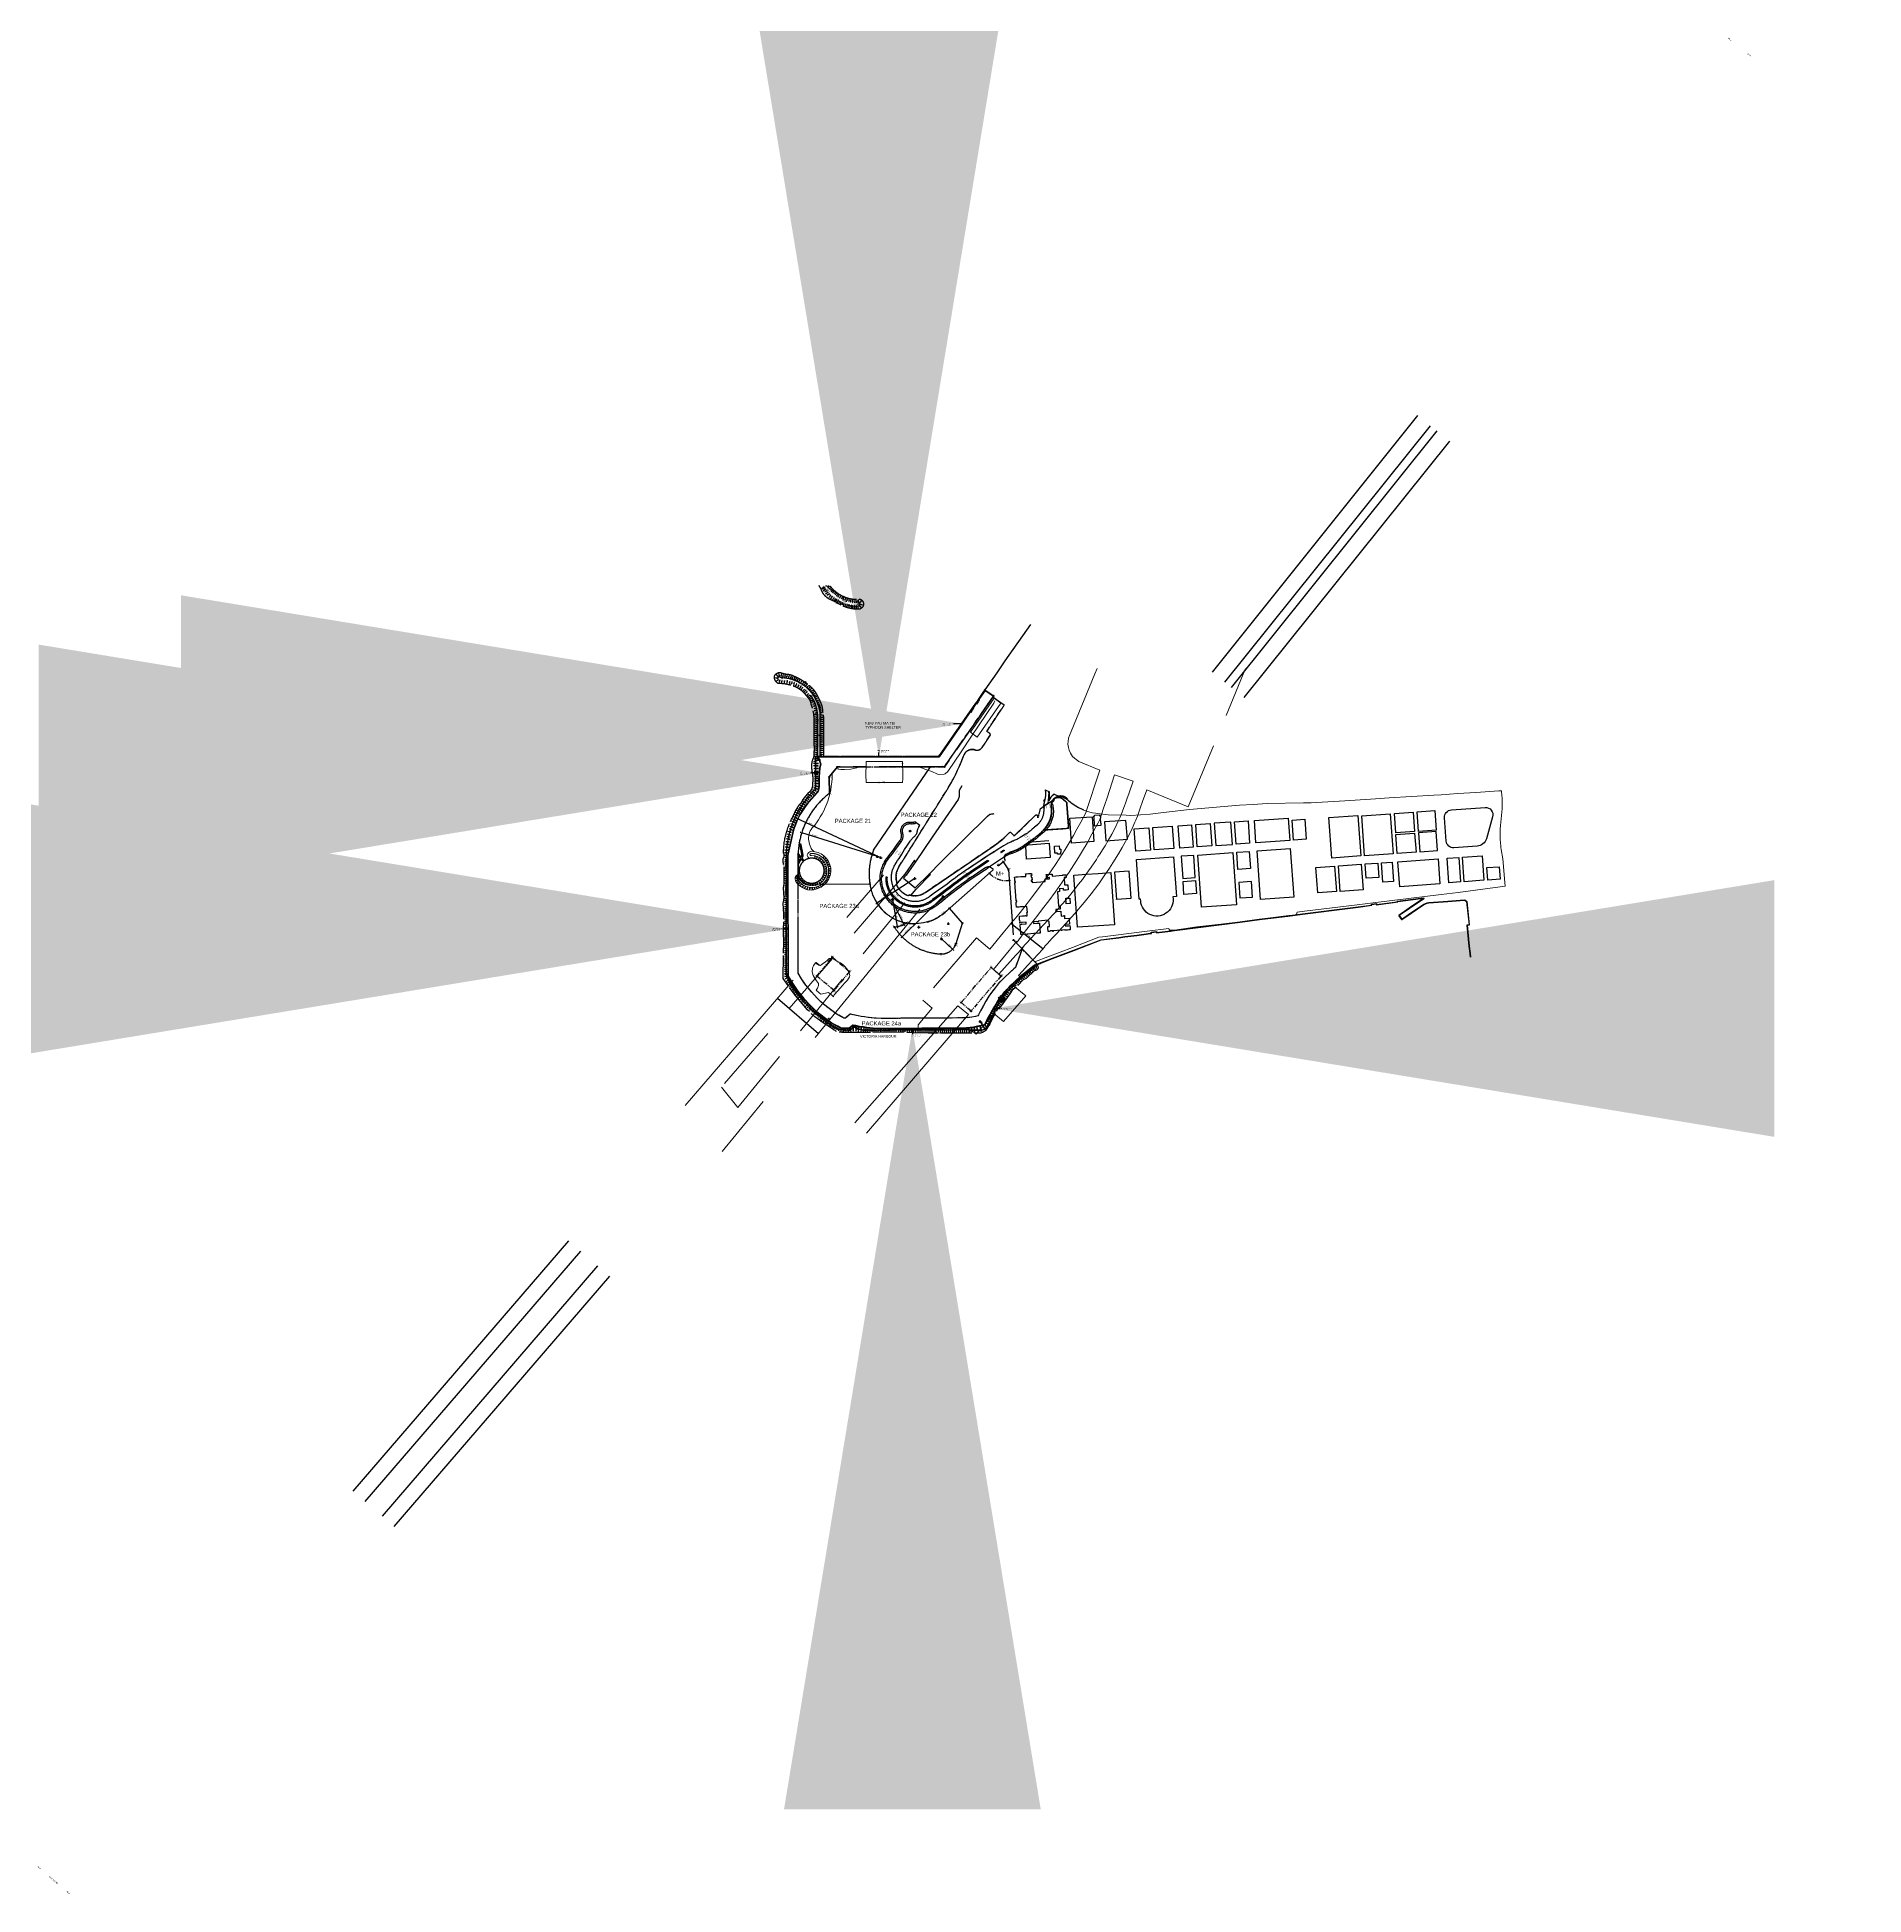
# Model space of a CAD drawing. Header units: millimetres. Extents: x 832508 to 836017, y 816085 to 819654.
import ezdxf

# ---------------------------------------------------------------- set-up
doc = ezdxf.new("R2010")
doc.units = ezdxf.units.MM
doc.header["$LTSCALE"] = 10
for name, pattern in [('B1_DASHED', [6.5, 1, 5, -0.5]), ('B1_HIDDEN', [5.5, 0, 5, -0.5]), ('HIDDEN', [9.525, 6.35, -3.175]), ('PHANTOM', [2.5, 1.25, -0.25, 0.25, -0.25, 0.25, -0.25])]:
    doc.linetypes.add(name, pattern=pattern)
for name, color, linetype in [('+C228', 228, 'Continuous'), ('BLOCK PLAN BOUNDARY(OFF)', 7, 'Continuous'), ('DLN030_1', 1, 'Continuous'), ('DLN030_2', 1, 'Continuous'), ('DLN040__', 7, 'Continuous'), ('DLN040__PACKAGE', 3, 'Continuous'), ('DLN210__', 7, 'Continuous'), ('DLN810__', 7, 'Continuous'), ('DLN910(1-500)', 7, 'Continuous'), ('DLN914(1-500)', 3, 'PHANTOM'), ('DLN956', 4, 'Continuous'), ('DLN956__', 4, 'Continuous'), ('EXISTING FENCE', 1, 'FENCELINE3'), ('FENCE', 6, 'FENCELINE3'), ('GA', 1, 'Continuous'), ('HOARDING', 1, 'Continuous'), ('MMH813_H', 8, 'Continuous'), ('PA', 1, 'Continuous'), ('SB', 1, 'Continuous'), ('ST', 1, 'Continuous')]:
    doc.layers.add(name, color=color, linetype=linetype)
for name, color, linetype, lineweight in [('DLN_140', 1, 'Continuous', 5), ('DW-TITLE', 7, 'Continuous', 0), ('Level 42', 7, 'Continuous', 0), ('MMH063__', 7, 'Continuous', 0), ('MMH065__', 7, 'Continuous', 0), ('MMH813_1', 1, 'Continuous', 0), ('SLOPE-L', 251, 'Continuous', 25), ('XXXXX-PIW-P-WHCRMP1-XXX_1$0$Level 42', 7, 'Continuous', 0)]:
    doc.layers.add(name, color=color, linetype=linetype, lineweight=lineweight)
doc.styles.add('Arial', font='arial.ttf', dxfattribs={"width": 0.8})
doc.styles.add('BFHEI', font='')
doc.styles.get("Standard").update_dxf_attribs({"font": 'arial.ttf'})
doc.styles.add('SWIS721 LT', font='swiss.ttf')
doc.styles.get('BFHEI').set_extended_font_data('Ming(for ISO10646)ExtB')
doc.linetypes.add('B1_BDYF', pattern='A,2.5,-0.5,[130,ltypeshp.shx,S=0.5,R=0,X=0,Y=0],-0.5', length=3.5)
doc.linetypes.add('FENCELINE3', pattern='A,1.25,-0.25,[130,ltypeshp.shx,S=0.125,R=0,X=0,Y=0],-0.25', length=1.75)
doc.dimstyles.new('ISO-25', dxfattribs={"dimtxt": 2.5, "dimasz": 2.5, "dimexe": 1.25, "dimexo": 0.625, "dimtad": 1, "dimdec": 3, "dimdsep": 46, "dimtxsty": 'Standard', "dimcen": 2.5, "dimadec": 4, "dimazin": 0, "dimtfac": 1, "dimtdec": 3, "dimtmove": 2, "dimatfit": 3, "dimfxl": 0, "dimarcsym": 0})

# ---------------------------------------------------------------- blocks, each defined once
blk = doc.blocks.new('SLOPE')
at = {"linetype": 'Continuous'}
h = blk.add_hatch(color=0, dxfattribs=at)
edge = h.paths.add_edge_path()
edge.add_line((3.6, 0), (0.3, 0.4))
edge.add_ellipse((0.3, 0), major_axis=(0, 0.41), ratio=0.731707, start_angle=358.8413, end_angle=551.2243)
edge.add_line((0.3, -0.4), (3.6, 0))
at = {"color": 0, "linetype": 'Continuous'}
for p, q in [((3.6, 0), (0.3, 0.4)), ((0.3, -0.4), (3.6, 0)), ((3.6, 0), (3.9, -0.1)), ((3.9, -0.1), (4.5, 0.1)), ((4.5, 0.1), (5.2, 0)), ((5.2, 0), (9.1, 0))]:
    blk.add_line(p, q, dxfattribs=at)
blk.add_ellipse((0.3, 0), major_axis=(0, 0.41), ratio=0.731707, start_param=6.120326, end_param=9.620679, dxfattribs=at)
blk = doc.blocks.new('SPOTHT')
at = {"color": 0, "linetype": 'Continuous'}
for p, q in [((-0.5, 0), (0.5, 0)), ((0, -0.5), (0, 0.5))]:
    blk.add_line(p, q, dxfattribs=at)
blk = doc.blocks.new('seawall')
at = {"layer": 'DLN956', "linetype": 'B1_DASHED', "lineweight": 30}
for p, q in [((834010, 818599.8), (834010, 818600)), ((834030.7, 818600), (834030.9, 818599.7))]:
    blk.add_line(p, q, dxfattribs=at)
at = {"layer": 'DLN956', "linetype": 'B1_HIDDEN', "lineweight": 30}
for p, q in [((834019, 818600), (834019.3, 818599.6)), ((834023.9, 818600), (834024, 818599.9))]:
    blk.add_line(p, q, dxfattribs=at)
at = {"layer": 'DLN956', "linetype": 'Continuous', "lineweight": 30}
for p, q in [((834311.8, 818374.5), (834313.5, 818373.3)), ((834312.4, 818375.5), (834314.2, 818374.3)), ((834313.1, 818376.5), (834314.9, 818375.2)), ((834313.7, 818377.3), (834315.5, 818376.1)), ((834314.3, 818378.2), (834316.1, 818377)), ((834314.9, 818379), (834316.7, 818377.8)), ((834315.5, 818379.9), (834317.3, 818378.7)), ((834301.3, 818359.4), (834303.1, 818358.2)), ((834302, 818360.3), (834303.7, 818359.1)), ((834302.7, 818361.3), (834304.4, 818360.1)), ((834303.3, 818362.3), (834305.1, 818361.1)), ((834304, 818363.3), (834305.8, 818362.1)), ((834304.6, 818364.2), (834306.4, 818363)), ((834305.2, 818365.1), (834307, 818363.8)), ((834011.9, 818300), (834012, 818271.9))]:
    blk.add_line(p, q, dxfattribs=at)
at = {"layer": 'DLN956', "linetype": 'B1_DASHED', "lineweight": 30, "flags": 128}
for points in [[(834033.6, 818572.4), (834033.4, 818572.6), (834033.1, 818572.7), (834032.8, 818572.8), (834032.5, 818572.9), (834032.3, 818573), (834032, 818573.2), (834031.7, 818573.3), (834031.4, 818573.4), (834031.2, 818573.6), (834030.9, 818573.7), (834030.6, 818573.8), (834030.4, 818574), (834030.1, 818574.1), (834029.8, 818574.3), (834029.6, 818574.4), (834029.3, 818574.5), (834029.1, 818574.7), (834028.8, 818574.9), (834028.5, 818575), (834028.3, 818575.2), (834028, 818575.3), (834027.8, 818575.5), (834027.5, 818575.7), (834027.3, 818575.8), (834027, 818576), (834026.8, 818576.2), (834026.6, 818576.3), (834026.3, 818576.5), (834026.1, 818576.7), (834025.8, 818576.9), (834025.6, 818577.1), (834025.4, 818577.2), (834025.1, 818577.4), (834024.9, 818577.6), (834024.7, 818577.8), (834024.4, 818578), (834024.2, 818578.2), (834024, 818578.4), (834023.7, 818578.6), (834023.5, 818578.8), (834023.3, 818579), (834023.1, 818579.2), (834022.9, 818579.4), (834022.7, 818579.6), (834022.4, 818579.8), (834022.2, 818580), (834022, 818580.3), (834021.8, 818580.5), (834021.6, 818580.7), (834021.4, 818580.9), (834021.2, 818581.1), (834021, 818581.4), (834020.8, 818581.6), (834020.6, 818581.8), (834020.4, 818582), (834020.2, 818582.3), (834020, 818582.5), (834019.9, 818582.7), (834019.7, 818583), (834019.5, 818583.2), (834019.3, 818583.5), (834019.1, 818583.7), (834019, 818583.9), (834018.8, 818584.2), (834018.6, 818584.4), (834018.4, 818584.7), (834018.3, 818584.9), (834018.1, 818585.2), (834017.9, 818585.4), (834017.8, 818585.7), (834017.6, 818585.9), (834017.5, 818586.2), (834017.3, 818586.5), (834017.2, 818586.7), (834017, 818587), (834016.9, 818587.2), (834016.7, 818587.5), (834016.6, 818587.8), (834016.4, 818588), (834016.3, 818588.3), (834016.2, 818588.6), (834016, 818588.8), (834015.9, 818589.1), (834015.8, 818589.4), (834015.7, 818589.7), (834015.5, 818589.9), (834015.4, 818590.2), (834015.3, 818590.5), (834015.2, 818590.8), (834015.1, 818591), (834015, 818591.3), (834014.9, 818591.6), (834014.8, 818591.9), (834014.7, 818592.2), (834014.5, 818592.4), (834014.4, 818592.7), (834014.3, 818593), (834014.2, 818593.3), (834014.1, 818593.5), (834014, 818593.8), (834013.8, 818594.1), (834013.7, 818594.4), (834013.6, 818594.6), (834013.4, 818594.9), (834013.3, 818595.2), (834013.2, 818595.4), (834013, 818595.7), (834012.9, 818596), (834012.7, 818596.2), (834012.6, 818596.5), (834012.4, 818596.7), (834012.2, 818597), (834012.1, 818597.2), (834011.9, 818597.5), (834011.7, 818597.7), (834011.6, 818598), (834011.4, 818598.2), (834011.2, 818598.4), (834011, 818598.7), (834010.8, 818598.9), (834010.6, 818599.1), (834010.4, 818599.4), (834010.2, 818599.6), (834010, 818599.8)], [(834030.9, 818599.7), (834031, 818599.5), (834031.2, 818599.2), (834031.4, 818599), (834031.6, 818598.8), (834031.8, 818598.5), (834032, 818598.3), (834032.2, 818598.1), (834032.4, 818597.8), (834032.6, 818597.6), (834032.8, 818597.4), (834033, 818597.2), (834033.2, 818596.9), (834033.4, 818596.7), (834033.6, 818596.5), (834033.8, 818596.3), (834034, 818596.1), (834034.2, 818595.8), (834034.4, 818595.6), (834034.6, 818595.4), (834034.8, 818595.2), (834035, 818595), (834035.2, 818594.7), (834035.4, 818594.5), (834035.6, 818594.3), (834035.8, 818594.1), (834036.1, 818593.9), (834036.3, 818593.7), (834036.5, 818593.5), (834036.7, 818593.3), (834036.9, 818593.1), (834037.1, 818592.8), (834037.4, 818592.6), (834037.6, 818592.4), (834037.8, 818592.2), (834038, 818592), (834038.2, 818591.8), (834038.5, 818591.6), (834038.7, 818591.4), (834038.9, 818591.2), (834039.1, 818591), (834039.3, 818590.8), (834039.6, 818590.6), (834039.8, 818590.4), (834040, 818590.2), (834040.3, 818590), (834040.5, 818589.8), (834040.7, 818589.6), (834040.9, 818589.5), (834041.2, 818589.3), (834041.4, 818589.1), (834041.6, 818588.9), (834041.9, 818588.7), (834042.1, 818588.5), (834042.3, 818588.3), (834042.6, 818588.1), (834042.8, 818588), (834043.1, 818587.8), (834043.3, 818587.6), (834043.5, 818587.4), (834043.8, 818587.2), (834044, 818587.1), (834044.3, 818586.9), (834044.5, 818586.7), (834044.7, 818586.5), (834045, 818586.3), (834045.2, 818586.2), (834045.5, 818586), (834045.7, 818585.8), (834046, 818585.7), (834046.2, 818585.5), (834046.5, 818585.3), (834046.7, 818585.2), (834047, 818585), (834047.2, 818584.8), (834047.5, 818584.7), (834047.7, 818584.5), (834048, 818584.3), (834048.2, 818584.2), (834048.5, 818584), (834048.7, 818583.9), (834049, 818583.7), (834049.2, 818583.5), (834049.5, 818583.4), (834049.8, 818583.2), (834050, 818583.1), (834050.3, 818582.9), (834050.5, 818582.8), (834050.8, 818582.6), (834051.1, 818582.5), (834051.3, 818582.3), (834051.6, 818582.2), (834051.8, 818582), (834052.1, 818581.9), (834052.4, 818581.7), (834052.6, 818581.6), (834052.9, 818581.5), (834053.2, 818581.3), (834053.4, 818581.2), (834053.7, 818581), (834054, 818580.9), (834054.2, 818580.8), (834054.5, 818580.6), (834054.8, 818580.5), (834055, 818580.4), (834055.3, 818580.2), (834055.6, 818580.1), (834055.8, 818580), (834056.1, 818579.9), (834056.4, 818579.7), (834056.7, 818579.6), (834056.9, 818579.5), (834057.2, 818579.4), (834057.5, 818579.2), (834057.8, 818579.1), (834058, 818579), (834058.3, 818578.9), (834058.6, 818578.8), (834058.9, 818578.6), (834059.1, 818578.5), (834059.4, 818578.4), (834059.7, 818578.3), (834060, 818578.2), (834060.2, 818578.1), (834060.5, 818578), (834060.8, 818577.9), (834061.1, 818577.8), (834061.4, 818577.7), (834061.7, 818577.6), (834061.9, 818577.4), (834062.2, 818577.3), (834062.5, 818577.2), (834062.8, 818577.1), (834063.1, 818577), (834063.3, 818577), (834063.6, 818576.9), (834063.9, 818576.8), (834064.2, 818576.7), (834064.5, 818576.6), (834064.8, 818576.5), (834065.1, 818576.4), (834065.4, 818576.3), (834065.6, 818576.2), (834065.9, 818576.2), (834066.2, 818576.1), (834066.5, 818576), (834066.8, 818575.9), (834067.1, 818575.8), (834067.4, 818575.8), (834067.7, 818575.7), (834068, 818575.6), (834068.3, 818575.5), (834068.5, 818575.5), (834068.8, 818575.4), (834069.1, 818575.3), (834069.4, 818575.3), (834069.7, 818575.2), (834070, 818575.2), (834070.3, 818575.1), (834070.6, 818575), (834070.9, 818575), (834071.2, 818574.9), (834071.5, 818574.9), (834071.8, 818574.8), (834072.1, 818574.8), (834072.4, 818574.7), (834072.7, 818574.7), (834073, 818574.6), (834073.3, 818574.6), (834073.6, 818574.5), (834073.9, 818574.5), (834074.1, 818574.5), (834074.4, 818574.4), (834074.7, 818574.4), (834075, 818574.4), (834075.3, 818574.3), (834075.6, 818574.3), (834075.9, 818574.3), (834076.2, 818574.2), (834076.5, 818574.2), (834076.8, 818574.2), (834077.1, 818574.1), (834077.4, 818574.1), (834077.7, 818574.1), (834078, 818574.1), (834078.3, 818574.1), (834078.6, 818574.1), (834078.9, 818574), (834079.2, 818574), (834079.5, 818574), (834079.8, 818574), (834080.1, 818574), (834080.4, 818574), (834080.7, 818574), (834081, 818574), (834081.3, 818574), (834081.6, 818574), (834081.9, 818574), (834082.2, 818574), (834082.5, 818574), (834082.8, 818574), (834083.1, 818574), (834083.4, 818574), (834083.7, 818574), (834084, 818574.1), (834084.3, 818574.1), (834084.6, 818574.1), (834084.9, 818574.1), (834085.2, 818574.1), (834085.5, 818574.1), (834085.8, 818574.2), (834086.1, 818574.2), (834086.4, 818574.2), (834086.7, 818574.3), (834087, 818574.3), (834087.3, 818574.3), (834087.6, 818574.4), (834087.9, 818574.4), (834088.4, 818574.5), (834088.7, 818574.4), (834088.9, 818574.3), (834089.2, 818574.2), (834089.5, 818574), (834089.8, 818573.9), (834090, 818573.8), (834090.3, 818573.6), (834090.6, 818573.5), (834090.8, 818573.3), (834091.1, 818573.2), (834091.3, 818573), (834091.6, 818572.8), (834091.8, 818572.6), (834092, 818572.4), (834092.2, 818572.2), (834092.5, 818572), (834092.7, 818571.8), (834092.9, 818571.6), (834093.1, 818571.4), (834093.3, 818571.1), (834093.5, 818570.9), (834093.6, 818570.7), (834093.8, 818570.4), (834094, 818570.2), (834094.1, 818569.9), (834094.3, 818569.7), (834094.4, 818569.4), (834094.6, 818569.1), (834094.7, 818568.8), (834094.8, 818568.6), (834094.9, 818568.3), (834095, 818568), (834095.1, 818567.7), (834095.2, 818567.4), (834095.3, 818567.1), (834095.3, 818566.9), (834095.4, 818566.6), (834095.4, 818566.3), (834095.5, 818566), (834095.5, 818565.7), (834095.5, 818565.4), (834095.5, 818565.1), (834095.5, 818564.8), (834095.5, 818564.5), (834095.5, 818564.2), (834095.5, 818563.9), (834095.5, 818563.6), (834095.4, 818563.3), (834095.4, 818563), (834095.3, 818562.7), (834095.3, 818562.4), (834095.2, 818562.1), (834095.1, 818561.8), (834095, 818561.5), (834094.9, 818561.2), (834094.8, 818561), (834094.7, 818560.7), (834094.6, 818560.4), (834094.4, 818560.1), (834094.3, 818559.9), (834094.1, 818559.6), (834094, 818559.4), (834093.8, 818559.1), (834093.6, 818558.9), (834093.5, 818558.6), (834093.3, 818558.4), (834093.1, 818558.2), (834092.9, 818557.9), (834092.7, 818557.7), (834092.5, 818557.5), (834092.2, 818557.3), (834092, 818557.1), (834091.8, 818556.9), (834091.5, 818556.7), (834091.3, 818556.6), (834091.1, 818556.4), (834090.8, 818556.2), (834090.6, 818556.1), (834090.3, 818555.9), (834090, 818555.8), (834089.8, 818555.6), (834089.5, 818555.5), (834089.2, 818555.4), (834088.9, 818555.3), (834088.6, 818555.2), (834088.4, 818555.1), (834088.1, 818555), (834087.8, 818555), (834087.5, 818554.9), (834087.2, 818554.8), (834086.9, 818554.8), (834086.6, 818554.8), (834086.3, 818554.7), (834086, 818554.7), (834085.7, 818554.7), (834085.2, 818554.7), (834084.9, 818554.7), (834084.6, 818554.7), (834084.3, 818554.7), (834084, 818554.7), (834083.7, 818554.7), (834083.4, 818554.7), (834083.1, 818554.7), (834082.8, 818554.8), (834082.5, 818554.8), (834082.2, 818554.8), (834081.9, 818554.8), (834081.6, 818554.8), (834081.3, 818554.8), (834081, 818554.8), (834080.7, 818554.9), (834080.4, 818554.9), (834080.1, 818554.9), (834079.8, 818554.9), (834079.5, 818554.9), (834079.2, 818555), (834078.9, 818555), (834078.6, 818555), (834078.3, 818555), (834078, 818555.1), (834077.7, 818555.1), (834077.4, 818555.1), (834077.1, 818555.2), (834076.8, 818555.2), (834076.5, 818555.2), (834076.2, 818555.3), (834075.9, 818555.3), (834075.6, 818555.4), (834075.3, 818555.4), (834075, 818555.4), (834074.7, 818555.5), (834074.4, 818555.5), (834074.1, 818555.6), (834073.8, 818555.6), (834073.5, 818555.7), (834073.2, 818555.7), (834072.9, 818555.8), (834072.6, 818555.8), (834072.3, 818555.9), (834072, 818555.9), (834071.7, 818556), (834071.4, 818556), (834071.1, 818556.1), (834070.9, 818556.2), (834070.6, 818556.2), (834070.3, 818556.3), (834070, 818556.4), (834069.7, 818556.4), (834069.4, 818556.5), (834069.1, 818556.6), (834068.8, 818556.6), (834068.5, 818556.7), (834068.2, 818556.8), (834067.9, 818556.8), (834067.6, 818556.9), (834067.3, 818557), (834067.1, 818557.1), (834066.8, 818557.1), (834066.5, 818557.2), (834066.2, 818557.3), (834065.9, 818557.4), (834065.6, 818557.5), (834065.3, 818557.5), (834065, 818557.6), (834064.7, 818557.7), (834064.5, 818557.8), (834064.2, 818557.9), (834063.9, 818558), (834063.6, 818558.1), (834063.3, 818558.1), (834063, 818558.2), (834062.7, 818558.3), (834062.5, 818558.4), (834062.2, 818558.5), (834061.9, 818558.6), (834061.6, 818558.7), (834061.3, 818558.8), (834061, 818558.9), (834060.8, 818559), (834060.5, 818559.1), (834060.2, 818559.2), (834059.9, 818559.3), (834059.6, 818559.4), (834059.4, 818559.6), (834059.1, 818559.7), (834058.8, 818559.8), (834058.5, 818559.9), (834058.2, 818560), (834058, 818560.1), (834057.7, 818560.2), (834057.4, 818560.3), (834057.1, 818560.5), (834056.9, 818560.6), (834056.6, 818560.7), (834056.3, 818560.8), (834056, 818560.9), (834055.8, 818561.1), (834055.5, 818561.2), (834055.2, 818561.3), (834054.9, 818561.4), (834054.7, 818561.6), (834054.4, 818561.7), (834054.1, 818561.8), (834053.9, 818562), (834053.6, 818562.1), (834053.3, 818562.2), (834053.1, 818562.4), (834052.8, 818562.5), (834052.5, 818562.6), (834052.2, 818562.8), (834052, 818562.9), (834051.7, 818563), (834051.5, 818563.2), (834051.2, 818563.3), (834050.9, 818563.5), (834050.7, 818563.6), (834050.4, 818563.8), (834050.1, 818563.9), (834049.9, 818564.1), (834049.6, 818564.2), (834049.4, 818564.4), (834049.1, 818564.5), (834048.8, 818564.7), (834048.6, 818564.8), (834048.3, 818565), (834048.1, 818565.1), (834047.8, 818565.3), (834047.6, 818565.4), (834047.3, 818565.6), (834047, 818565.7), (834046.8, 818565.9), (834046.5, 818566), (834046.3, 818566.2), (834046, 818566.3), (834045.7, 818566.5), (834045.5, 818566.6), (834045.2, 818566.8), (834044.9, 818566.9), (834044.7, 818567.1), (834044.4, 818567.2), (834044.2, 818567.3), (834043.9, 818567.5), (834043.6, 818567.6), (834043.4, 818567.8), (834043.1, 818567.9), (834042.8, 818568.1), (834042.6, 818568.2), (834042.3, 818568.3), (834042, 818568.5), (834041.8, 818568.6), (834041.5, 818568.8), (834041.2, 818568.9), (834041, 818569), (834040.7, 818569.2), (834040.4, 818569.3), (834040.2, 818569.4), (834039.9, 818569.6), (834039.6, 818569.7), (834039.4, 818569.8), (834039.1, 818570), (834038.8, 818570.1), (834038.6, 818570.2), (834038.3, 818570.4), (834038, 818570.5), (834037.7, 818570.6), (834037.5, 818570.7), (834037.2, 818570.9), (834036.9, 818571), (834036.7, 818571.1), (834036.4, 818571.2), (834036.1, 818571.4), (834035.8, 818571.5), (834035.6, 818571.6), (834035.3, 818571.7), (834035, 818571.9), (834034.7, 818572), (834034.5, 818572.1), (834034.2, 818572.2), (834033.9, 818572.3), (834033.6, 818572.4)], [(833938.1, 818411.9), (833937.8, 818412), (833937.5, 818412), (833937.2, 818412), (833936.9, 818412), (833936.6, 818412), (833936.3, 818412.1), (833936, 818412.1), (833935.7, 818412.1), (833935.4, 818412.1), (833935.1, 818412.1), (833934.8, 818412.1), (833934.5, 818412.1), (833934.2, 818412.1), (833933.9, 818412.1), (833933.6, 818412.2), (833933.3, 818412.2), (833933, 818412.2), (833932.7, 818412.2), (833932.4, 818412.2), (833931.8, 818412.2), (833931.6, 818412.3), (833931.3, 818412.5), (833931, 818412.6), (833930.8, 818412.8), (833930.5, 818412.9), (833930.3, 818413.1), (833930, 818413.3), (833929.8, 818413.5), (833929.6, 818413.7), (833929.3, 818413.8), (833929.1, 818414), (833928.9, 818414.2), (833928.7, 818414.4), (833928.5, 818414.7), (833928.3, 818414.9), (833928, 818415.1), (833927.8, 818415.3), (833927.7, 818415.5), (833927.5, 818415.8), (833927.3, 818416), (833927.1, 818416.3), (833926.9, 818416.5), (833926.8, 818416.7), (833926.6, 818417), (833926.4, 818417.3), (833926.3, 818417.5), (833926.1, 818417.8), (833926, 818418), (833925.8, 818418.3), (833925.7, 818418.6), (833925.6, 818418.8), (833925.5, 818419.1), (833925.4, 818419.4), (833925.3, 818419.7), (833925.2, 818420), (833925.1, 818420.2), (833925, 818420.5), (833924.9, 818420.8), (833924.8, 818421.1), (833924.7, 818421.4), (833924.7, 818421.7), (833924.6, 818422), (833924.6, 818422.3), (833924.5, 818422.6), (833924.5, 818422.9), (833924.4, 818423.2), (833924.4, 818423.5), (833924.4, 818423.8), (833924.4, 818424.1), (833924.4, 818424.4), (833924.4, 818424.7), (833924.5, 818425), (833924.5, 818425.3), (833924.5, 818425.6), (833924.6, 818425.9), (833924.7, 818426.2), (833924.8, 818426.4), (833924.8, 818426.7), (833925, 818427), (833925.1, 818427.3), (833925.2, 818427.6), (833925.3, 818427.8), (833925.5, 818428.1), (833925.6, 818428.3), (833925.8, 818428.6), (833926, 818428.8), (833926.1, 818429.1), (833926.3, 818429.3), (833926.5, 818429.5), (833926.7, 818429.8), (833926.9, 818430), (833927.2, 818430.2), (833927.4, 818430.4), (833927.6, 818430.6), (833927.8, 818430.8), (833928.1, 818430.9), (833928.3, 818431.1), (833928.6, 818431.3), (833928.8, 818431.5), (833929.1, 818431.6), (833929.3, 818431.8), (833929.6, 818431.9), (833929.9, 818432.1), (833930.1, 818432.2), (833930.4, 818432.3), (833930.7, 818432.4), (833930.9, 818432.6), (833931.2, 818432.7), (833931.5, 818432.8), (833931.8, 818432.9), (833932.1, 818433), (833932.4, 818433), (833932.7, 818433.1), (833933, 818433.2), (833933.5, 818433.3)], [(833933.2, 818433.2), (833933.5, 818433.2), (833933.8, 818433.2), (833934.1, 818433.2), (833934.4, 818433.2), (833934.7, 818433.2), (833935, 818433.2), (833935.3, 818433.2), (833935.6, 818433.1), (833935.9, 818433.1), (833936.2, 818433.1), (833936.5, 818433), (833936.8, 818433), (833937.1, 818432.9), (833937.4, 818432.8), (833937.7, 818432.8), (833938.2, 818432.6), (833938.5, 818432.5), (833938.7, 818432.4), (833939, 818432.3), (833939.3, 818432.2), (833939.6, 818432.1), (833939.8, 818432), (833940.1, 818431.9), (833940.4, 818431.8), (833940.7, 818431.7), (833941, 818431.6), (833941.3, 818431.5), (833941.6, 818431.4), (833941.8, 818431.3), (833942.1, 818431.2), (833942.4, 818431.1), (833942.7, 818431.1), (833943, 818431), (833943.3, 818430.9), (833943.6, 818430.8), (833943.9, 818430.8), (833944.2, 818430.7), (833944.5, 818430.6), (833944.8, 818430.6), (833945, 818430.5), (833945.3, 818430.5), (833945.6, 818430.4), (833945.9, 818430.4), (833946.2, 818430.3), (833946.5, 818430.3), (833946.8, 818430.3), (833947.1, 818430.2), (833947.4, 818430.2), (833947.7, 818430.1), (833948, 818430.1), (833948.3, 818430.1), (833948.6, 818430.1), (833948.9, 818430.1), (833949.2, 818430), (833949.5, 818430), (833949.8, 818430), (833950.1, 818430), (833950.4, 818429.9), (833950.7, 818429.9), (833951, 818429.9), (833951.3, 818429.8), (833951.6, 818429.8), (833951.9, 818429.8), (833952.2, 818429.7), (833952.5, 818429.7), (833952.8, 818429.7), (833953.1, 818429.6), (833953.4, 818429.6), (833953.7, 818429.5), (833954, 818429.5), (833954.3, 818429.5), (833954.7, 818429.4), (833955, 818429.3), (833955.3, 818429.2), (833955.6, 818429.1), (833955.8, 818429), (833956.1, 818428.9), (833956.4, 818428.8), (833956.7, 818428.7), (833957, 818428.5), (833957.3, 818428.4), (833957.5, 818428.3), (833957.8, 818428.2), (833958.1, 818428.1), (833958.4, 818428), (833958.6, 818427.9), (833958.9, 818427.8), (833959.2, 818427.7), (833959.5, 818427.6), (833959.8, 818427.4), (833960, 818427.3), (833960.3, 818427.2), (833960.6, 818427.1), (833960.9, 818427), (833961.1, 818426.9), (833961.4, 818426.7), (833961.7, 818426.6), (833962, 818426.5), (833962.2, 818426.4), (833962.5, 818426.3), (833962.8, 818426.1), (833963.1, 818426), (833963.3, 818425.9), (833963.6, 818425.8), (833963.9, 818425.7), (833964.2, 818425.5), (833964.4, 818425.4), (833964.7, 818425.3), (833965, 818425.2), (833965.3, 818425), (833965.5, 818424.9), (833965.8, 818424.8), (833966.1, 818424.6), (833966.3, 818424.5), (833966.6, 818424.4), (833966.9, 818424.2), (833967.1, 818424.1), (833967.4, 818424), (833967.7, 818423.9), (833968, 818423.7), (833968.2, 818423.6), (833968.5, 818423.5), (833968.8, 818423.3), (833969, 818423.2), (833969.3, 818423), (833969.6, 818422.9), (833969.8, 818422.8), (833970.1, 818422.6), (833970.4, 818422.5), (833970.6, 818422.3), (833970.9, 818422.2), (833971.1, 818422.1), (833971.4, 818421.9), (833971.7, 818421.8), (833971.9, 818421.6), (833972.2, 818421.5), (833972.5, 818421.4), (833972.7, 818421.2), (833973, 818421.1), (833973.3, 818420.9), (833973.5, 818420.8), (833973.8, 818420.6), (833974, 818420.5), (833974.3, 818420.3), (833974.6, 818420.2), (833974.8, 818420), (833975.1, 818419.9), (833975.3, 818419.7), (833975.6, 818419.6), (833975.9, 818419.4), (833976.1, 818419.3), (833976.4, 818419.1), (833976.6, 818419), (833976.9, 818418.8), (833977.1, 818418.6), (833977.4, 818418.5), (833977.7, 818418.3), (833977.9, 818418.2), (833978.2, 818418), (833978.4, 818417.9), (833978.7, 818417.7), (833978.9, 818417.5), (833979.2, 818417.4), (833979.4, 818417.2), (833979.7, 818417.1), (833979.9, 818416.9), (833980.2, 818416.7), (833980.4, 818416.6), (833980.7, 818416.4), (833980.9, 818416.2), (833981.2, 818416.1), (833981.4, 818415.9), (833981.7, 818415.7), (833981.9, 818415.6), (833982.2, 818415.4), (833982.4, 818415.2), (833982.7, 818415.1), (833982.9, 818414.9), (833983.2, 818414.7), (833983.4, 818414.6), (833983.7, 818414.4), (833983.9, 818414.2), (833984.2, 818414), (833984.4, 818413.9), (833984.6, 818413.7), (833984.9, 818413.5), (833985.1, 818413.3), (833985.4, 818413.2), (833985.6, 818413), (833985.9, 818412.8), (833986.1, 818412.6), (833986.3, 818412.4), (833986.6, 818412.3), (833986.8, 818412.1), (833987.1, 818411.9), (833987.3, 818411.7), (833987.5, 818411.5), (833987.8, 818411.4), (833988, 818411.2), (833988.3, 818411), (833988.5, 818410.8), (833988.7, 818410.6), (833989, 818410.4), (833989.2, 818410.2), (833989.4, 818410.1), (833989.7, 818409.9), (833989.9, 818409.7), (833990.1, 818409.5), (833990.4, 818409.3), (833990.6, 818409.1), (833990.8, 818408.9), (833991.1, 818408.7), (833991.3, 818408.5), (833991.5, 818408.3), (833991.7, 818408.2), (833992, 818408), (833992.2, 818407.8), (833992.4, 818407.6), (833992.7, 818407.4), (833992.9, 818407.2), (833993.1, 818407), (833993.3, 818406.8), (833993.6, 818406.6), (833993.8, 818406.4), (833994, 818406.2), (833994.2, 818406), (833994.4, 818405.8), (833994.7, 818405.6), (833994.9, 818405.4), (833995.1, 818405.2), (833995.3, 818404.9), (833995.5, 818404.7), (833995.7, 818404.5), (833996, 818404.3), (833996.2, 818404.1), (833996.4, 818403.9), (833996.6, 818403.7), (833996.8, 818403.5), (833997, 818403.2), (833997.2, 818403), (833997.4, 818402.8), (833997.6, 818402.6), (833997.8, 818402.4), (833998, 818402.1), (833998.2, 818401.9), (833998.4, 818401.7), (833998.6, 818401.5), (833998.8, 818401.2), (833999, 818401), (833999.2, 818400.8), (833999.4, 818400.5), (833999.6, 818400.3), (833999.8, 818400.1), (833999.9, 818399.8), (834000.1, 818399.6), (834000.3, 818399.4), (834000.5, 818399.1), (834000.7, 818398.9), (834000.9, 818398.7), (834001, 818398.4), (834001.2, 818398.2), (834001.4, 818397.9), (834001.6, 818397.7), (834001.7, 818397.4), (834001.9, 818397.2), (834002.1, 818396.9), (834002.3, 818396.7), (834002.4, 818396.5), (834002.6, 818396.2), (834002.8, 818396), (834002.9, 818395.7), (834003.1, 818395.4), (834003.2, 818395.2), (834003.4, 818394.9), (834003.6, 818394.7), (834003.7, 818394.4), (834003.9, 818394.2), (834004, 818393.9), (834004.2, 818393.7), (834004.3, 818393.4), (834004.5, 818393.1), (834004.6, 818392.9), (834004.8, 818392.6), (834004.9, 818392.4), (834005.1, 818392.1), (834005.2, 818391.8), (834005.4, 818391.6), (834005.5, 818391.3), (834005.6, 818391), (834005.8, 818390.8), (834005.9, 818390.5), (834006.1, 818390.2), (834006.2, 818390), (834006.3, 818389.7), (834006.5, 818389.4), (834006.6, 818389.2), (834006.8, 818388.9), (834006.9, 818388.7), (834007, 818388.4), (834007.2, 818388.1), (834007.3, 818387.9), (834007.5, 818387.6), (834007.6, 818387.3), (834007.7, 818387.1), (834007.9, 818386.8), (834008, 818386.5), (834008.1, 818386.3), (834008.3, 818386), (834008.4, 818385.7), (834008.5, 818385.4), (834008.7, 818385.2), (834008.8, 818384.9), (834008.9, 818384.6), (834009.1, 818384.4), (834009.2, 818384.1), (834009.3, 818383.8), (834009.5, 818383.6), (834009.6, 818383.3), (834009.7, 818383), (834009.9, 818382.8), (834010, 818382.5), (834010.1, 818382.2), (834010.3, 818381.9), (834010.4, 818381.7), (834010.5, 818381.4), (834010.6, 818381.1), (834010.8, 818380.9), (834010.9, 818380.6), (834011, 818380.3), (834011.1, 818380), (834011.3, 818379.8), (834011.4, 818379.5), (834011.5, 818379.2), (834011.6, 818378.9), (834011.8, 818378.7), (834011.9, 818378.4), (834012, 818378.1), (834012.1, 818377.8), (834012.3, 818377.6), (834012.4, 818377.3), (834012.5, 818377), (834012.6, 818376.8), (834012.7, 818376.5), (834012.9, 818376.2), (834013, 818375.9), (834013.1, 818375.7), (834013.2, 818375.4), (834013.3, 818375.1), (834013.4, 818374.8), (834013.6, 818374.5), (834013.7, 818374.3), (834013.8, 818374), (834013.9, 818373.7), (834014, 818373.4), (834014.1, 818373.2), (834014.2, 818372.9), (834014.3, 818372.6), (834014.4, 818372.3), (834014.5, 818372), (834014.6, 818371.7), (834014.7, 818371.5), (834014.8, 818371.2), (834014.9, 818370.9), (834015, 818370.6), (834015.1, 818370.3), (834015.2, 818370), (834015.3, 818369.7), (834015.3, 818369.5), (834015.4, 818369.2), (834015.5, 818368.9), (834015.6, 818368.6), (834015.7, 818368.3), (834015.7, 818368), (834015.8, 818367.7), (834015.9, 818367.4), (834015.9, 818367.1), (834016, 818366.8), (834016.1, 818366.5), (834016.1, 818366.2), (834016.2, 818366), (834016.2, 818365.7), (834016.3, 818365.4), (834016.3, 818365.1), (834016.4, 818364.8), (834016.4, 818364.5), (834016.5, 818364.2), (834016.5, 818363.9), (834016.6, 818363.6), (834016.6, 818363.3), (834016.6, 818363), (834016.7, 818362.7), (834016.7, 818362.4), (834016.7, 818362.1), (834016.7, 818361.8), (834016.8, 818361.5), (834016.8, 818361.2), (834016.8, 818360.9), (834016.8, 818360.6), (834016.9, 818360.3), (834016.9, 818360), (834016.9, 818359.7), (834016.9, 818359.4), (834017, 818359.1), (834017, 818358.8), (834017, 818358.5), (834017.1, 818358.2), (834017.1, 818357.9), (834017.1, 818357.6), (834017.2, 818357.3), (834017.2, 818357), (834017.2, 818356.7), (834017.3, 818356.4), (834017.3, 818356.1), (834017.3, 818355.8), (834017.4, 818355.5), (834017.4, 818355.2), (834017.5, 818354.9), (834017.5, 818354.6), (834017.5, 818354.3), (834017.6, 818354), (834017.6, 818353.7), (834017.7, 818353.4), (834017.7, 818353.1), (834017.8, 818352.9), (834017.8, 818352.6), (834017.9, 818352.3), (834017.9, 818352), (834018, 818351.7), (834018, 818351.4), (834018.1, 818351.1), (834018.1, 818350.8), (834018.2, 818350.5), (834018.2, 818350.2), (834018.3, 818349.9), (834018.3, 818349.6), (834018.4, 818349.3), (834018.4, 818349), (834018.5, 818348.7), (834018.5, 818348.4), (834018.6, 818348.1), (834018.6, 818347.8), (834018.6, 818347.5), (834018.7, 818347.2), (834018.7, 818346.9), (834018.8, 818346.6), (834018.8, 818346.3), (834018.8, 818346), (834018.8, 818345.7), (834018.9, 818345.4), (834018.9, 818345.1), (834018.9, 818344.8), (834018.9, 818344.5), (834019, 818344.2), (834019, 818343.9), (834019, 818343.6), (834019, 818343.3), (834019, 818343), (834019, 818342.7), (834019, 818342.4), (834019, 818342.1), (834019, 818341.8), (834019, 818341.5), (834019, 818341.2), (834019, 818340.9), (834019, 818340.6), (834019, 818340.3), (834019, 818340), (834019, 818339.7), (834019, 818339.4), (834019, 818339.1), (834019, 818338.8), (834019, 818338.5), (834018.9, 818338.2), (834018.9, 818337.9), (834018.9, 818337.6), (834018.9, 818337.3), (834018.8, 818337), (834018.8, 818336.8), (834018.8, 818336.5), (834018.8, 818336.2), (834018.7, 818335.6), (834018.7, 818300)], [(834000.7, 818300), (834001, 818341.8), (834001, 818342.1), (834001, 818342.4), (834001, 818342.7), (834001, 818343), (834001, 818343.3), (834001, 818343.6), (834001, 818343.9), (834000.9, 818344.2), (834000.9, 818344.5), (834000.9, 818344.8), (834000.9, 818345.1), (834000.9, 818345.4), (834000.9, 818345.7), (834000.8, 818346), (834000.8, 818346.3), (834000.8, 818346.6), (834000.8, 818346.9), (834000.8, 818347.2), (834000.7, 818347.5), (834000.7, 818347.8), (834000.7, 818348.1), (834000.7, 818348.4), (834000.6, 818348.7), (834000.6, 818349), (834000.6, 818349.3), (834000.5, 818349.6), (834000.5, 818349.9), (834000.5, 818350.2), (834000.4, 818350.5), (834000.4, 818350.8), (834000.4, 818351.1), (834000.3, 818351.4), (834000.3, 818351.7), (834000.3, 818352), (834000.2, 818352.3), (834000.2, 818352.6), (834000.1, 818352.9), (834000.1, 818353.2), (834000, 818353.5), (834000, 818353.8), (834000, 818354.1), (833999.9, 818354.4), (833999.9, 818354.7), (833999.8, 818355), (833999.8, 818355.2), (833999.7, 818355.5), (833999.7, 818355.8), (833999.6, 818356.1), (833999.6, 818356.4), (833999.5, 818356.7), (833999.4, 818357), (833999.4, 818357.3), (833999.3, 818357.6), (833999.3, 818357.9), (833999.2, 818358.2), (833999.1, 818358.5), (833999.1, 818358.8), (833999, 818359.1), (833999, 818359.4), (833998.9, 818359.7), (833998.8, 818360), (833998.8, 818360.2), (833998.7, 818360.5), (833998.6, 818360.8), (833998.5, 818361.1), (833998.5, 818361.4), (833998.4, 818361.7), (833998.3, 818362), (833998.3, 818362.3), (833998.2, 818362.6), (833998.1, 818362.9), (833998, 818363.2), (833998, 818363.4), (833997.9, 818363.7), (833997.8, 818364), (833997.7, 818364.3), (833997.6, 818364.6), (833997.5, 818364.9), (833997.5, 818365.2), (833997.4, 818365.5), (833997.3, 818365.8), (833997.2, 818366), (833997.1, 818366.3), (833997, 818366.6), (833996.9, 818366.9), (833996.8, 818367.2), (833996.8, 818367.5), (833996.7, 818367.8), (833996.6, 818368), (833996.5, 818368.3), (833996.4, 818368.6), (833996.3, 818368.9), (833996.2, 818369.2), (833996.1, 818369.5), (833996, 818369.7), (833995.9, 818370), (833995.8, 818370.3), (833995.7, 818370.6), (833995.6, 818370.9), (833995.5, 818371.2), (833995.4, 818371.4), (833995.3, 818371.7), (833995.2, 818372), (833995, 818372.3), (833995, 818372.6), (833995, 818372.9), (833995, 818373.2), (833994.9, 818373.5), (833994.9, 818373.8), (833994.8, 818374.1), (833994.8, 818374.4), (833994.7, 818374.7), (833994.7, 818375), (833994.6, 818375.3), (833994.6, 818375.6), (833994.5, 818375.9), (833994.4, 818376.1), (833994.3, 818376.4), (833994.2, 818376.7), (833994.1, 818377), (833994, 818377.3), (833993.9, 818377.6), (833993.8, 818377.8), (833993.7, 818378.1), (833993.6, 818378.4), (833993.5, 818378.7), (833993.4, 818379), (833993.2, 818379.2), (833993.1, 818379.5), (833993, 818379.8), (833992.8, 818380), (833992.7, 818380.3), (833992.5, 818380.5), (833992.4, 818380.8), (833992.2, 818381.1), (833992, 818381.3), (833991.9, 818381.6), (833991.7, 818381.8), (833991.5, 818382), (833991.3, 818382.3), (833991.2, 818382.5), (833991, 818382.8), (833990.8, 818383), (833990.6, 818383.2), (833990.4, 818383.5), (833990.2, 818383.7), (833990, 818383.9), (833989.9, 818384.2), (833989.7, 818384.4), (833989.5, 818384.6), (833989.3, 818384.9), (833989.1, 818385.1), (833988.9, 818385.3), (833988.7, 818385.6), (833988.5, 818385.8), (833988.3, 818386), (833988.2, 818386.3), (833988, 818386.5), (833987.8, 818386.7), (833987.6, 818387), (833987.4, 818387.2), (833987.2, 818387.4), (833987, 818387.7), (833986.8, 818387.9), (833986.6, 818388.1), (833986.4, 818388.3), (833986.2, 818388.6), (833986, 818388.8), (833985.9, 818389), (833985.7, 818389.3), (833985.5, 818389.5), (833985.3, 818389.7), (833985.1, 818389.9), (833984.9, 818390.2), (833984.7, 818390.4), (833984.5, 818390.6), (833984.3, 818390.9), (833984.1, 818391.1), (833983.9, 818391.3), (833983.7, 818391.5), (833983.5, 818391.8), (833983.3, 818392), (833983.1, 818392.2), (833982.9, 818392.4), (833982.7, 818392.7), (833982.5, 818392.9), (833982.3, 818393.1), (833982.1, 818393.3), (833981.9, 818393.6), (833981.7, 818393.8), (833981.5, 818394), (833981.3, 818394.2), (833981.1, 818394.4), (833980.9, 818394.6), (833980.7, 818394.8), (833980.4, 818395.1), (833980.2, 818395.3), (833980, 818395.5), (833979.8, 818395.7), (833979.6, 818395.9), (833979.4, 818396.1), (833979.1, 818396.3), (833978.9, 818396.5), (833978.7, 818396.7), (833978.5, 818396.9), (833978.2, 818397.1), (833978, 818397.3), (833977.8, 818397.5), (833977.6, 818397.7), (833977.3, 818397.9), (833977.1, 818398.1), (833976.9, 818398.2), (833976.6, 818398.4), (833976.4, 818398.6), (833976.1, 818398.8), (833975.9, 818399), (833975.7, 818399.2), (833975.4, 818399.3), (833975.2, 818399.5), (833974.9, 818399.7), (833974.7, 818399.9), (833974.5, 818400), (833974.2, 818400.2), (833974, 818400.4), (833973.7, 818400.5), (833973.5, 818400.7), (833973.2, 818400.9), (833973, 818401), (833972.7, 818401.2), (833972.5, 818401.4), (833972.2, 818401.5), (833971.9, 818401.7), (833971.7, 818401.8), (833971.4, 818402), (833971.2, 818402.2), (833970.9, 818402.3), (833970.7, 818402.5), (833970.4, 818402.6), (833970.1, 818402.8), (833969.9, 818402.9), (833969.6, 818403.1), (833969.4, 818403.2), (833969.1, 818403.3), (833968.8, 818403.5), (833968.6, 818403.6), (833968.3, 818403.8), (833968, 818403.9), (833967.8, 818404), (833967.5, 818404.2), (833967.2, 818404.3), (833967, 818404.5), (833966.7, 818404.6), (833966.4, 818404.7), (833966.2, 818404.8), (833965.9, 818405), (833965.6, 818405.1), (833965.3, 818405.2), (833965.1, 818405.4), (833964.8, 818405.5), (833964.5, 818405.6), (833964.2, 818405.7), (833964, 818405.8), (833963.7, 818406), (833963.4, 818406.1), (833963.1, 818406.2), (833962.9, 818406.3), (833962.6, 818406.4), (833962.3, 818406.5), (833962, 818406.6), (833961.8, 818406.8), (833961.5, 818406.9), (833961.2, 818407), (833960.9, 818407.1), (833960.6, 818407.2), (833960.4, 818407.3), (833960.1, 818407.4), (833959.8, 818407.5), (833959.5, 818407.6), (833959.2, 818407.7), (833958.9, 818407.8), (833958.7, 818407.9), (833958.4, 818408), (833958.1, 818408.1), (833957.8, 818408.2), (833957.5, 818408.2), (833957.2, 818408.3), (833956.9, 818408.4), (833956.7, 818408.5), (833956.4, 818408.6), (833956.1, 818408.7), (833955.8, 818408.8), (833955.5, 818408.9), (833955.2, 818408.9), (833954.9, 818409), (833954.6, 818409.1), (833954.3, 818409.2), (833954.1, 818409.3), (833953.8, 818409.3), (833953.5, 818409.4), (833953.2, 818409.5), (833952.9, 818409.6), (833952.6, 818409.6), (833952.3, 818409.7), (833952, 818409.8), (833951.7, 818409.8), (833951.4, 818409.9), (833951.1, 818410), (833950.9, 818410), (833950.6, 818410.1), (833950.3, 818410.2), (833950, 818410.2), (833949.7, 818410.3), (833949.4, 818410.4), (833949.1, 818410.4), (833948.8, 818410.5), (833948.5, 818410.5), (833948.2, 818410.6), (833947.9, 818410.7), (833947.6, 818410.7), (833947.3, 818410.8), (833947, 818410.8), (833946.7, 818410.9), (833946.4, 818410.9), (833946.1, 818411), (833945.8, 818411), (833945.5, 818411.1), (833945.3, 818411.1), (833945, 818411.2), (833944.7, 818411.2), (833944.4, 818411.3), (833944.1, 818411.3), (833943.8, 818411.3), (833943.5, 818411.4), (833943.2, 818411.4), (833942.9, 818411.5), (833942.6, 818411.5), (833942.3, 818411.5), (833942, 818411.6), (833941.7, 818411.6), (833941.4, 818411.6), (833941.1, 818411.7), (833940.8, 818411.7), (833940.5, 818411.7), (833940.2, 818411.8), (833939.9, 818411.8), (833939.6, 818411.8), (833939.3, 818411.8), (833939, 818411.9), (833938.7, 818411.9), (833938.4, 818411.9), (833938.1, 818411.9)], [(834000.7, 818272.4), (834000.7, 818272.7), (834000.8, 818273), (834000.8, 818273.3), (834000.8, 818273.6), (834000.8, 818273.9), (834000.8, 818274.2), (834000.8, 818274.5), (834000.8, 818274.8), (834000.8, 818275.1), (834000.8, 818275.4), (834000.8, 818275.7), (834000.8, 818276), (834000.9, 818276.3), (834000.9, 818276.6), (834000.9, 818276.9), (834000.9, 818277.2), (834000.9, 818277.5), (834000.9, 818277.8), (834000.9, 818278.1), (834000.9, 818278.4), (834000.9, 818278.6), (834001, 818278.9), (834001, 818279.2), (834001, 818279.5), (834001, 818279.8), (834001, 818280.1), (834001, 818280.4), (834001, 818280.7), (834001.1, 818281), (834001.1, 818281.3), (834001.1, 818281.6), (834001.1, 818281.9), (834001.1, 818282.2), (834001.1, 818282.5), (834001.1, 818282.8), (834001.2, 818283.1), (834001.2, 818283.4), (834001.2, 818283.7), (834001.2, 818284), (834001.2, 818284.3), (834001.2, 818284.6), (834001.3, 818284.9), (834001.3, 818285.2), (834001.3, 818285.5), (834001.3, 818285.8), (834001.3, 818286.1), (834001.3, 818286.4), (834001.4, 818286.7), (834001.4, 818287), (834001.4, 818287.3), (834001.4, 818287.6), (834001.4, 818287.9), (834001.4, 818288.2), (834001.4, 818288.5), (834001.4, 818288.8), (834001.4, 818289.1), (834001.4, 818289.4), (834001.4, 818289.7), (834001.3, 818290), (834001.3, 818290.3), (834001.3, 818290.6), (834001.3, 818290.9), (834001.2, 818291.2), (834001.2, 818291.5), (834001.2, 818291.8), (834001.1, 818292.1), (834001.1, 818292.4), (834001, 818292.7), (834001, 818293), (834000.9, 818293.3), (834000.9, 818293.6), (834000.8, 818293.9), (834000.7, 818294.2), (834000.7, 818300)], [(834018.7, 818300), (834018.7, 818273.2), (834018.5, 818271.9)], [(833998.1, 818237.6), (833998.1, 818237.7), (833998.1, 818237.7), (833998.1, 818237.8), (833998.1, 818237.8), (833998.1, 818237.9), (833998.1, 818237.9), (833998.1, 818238), (833998.1, 818238), (833998.1, 818238.1), (833998.1, 818238.1), (833998.1, 818238.2), (833998.1, 818238.2), (833998.1, 818238.3), (833998, 818238.3), (833998, 818238.4), (833998, 818238.4), (833998, 818238.5), (833998, 818238.5), (833998, 818238.6), (833998, 818238.6), (833998, 818238.7), (833998, 818238.7), (833998, 818238.8), (833998, 818238.8), (833998, 818238.9), (833998, 818238.9), (833998, 818239), (833998, 818239), (833997.9, 818239.1), (833997.9, 818239.1), (833997.9, 818239.2), (833997.9, 818239.2), (833997.9, 818239.3), (833997.9, 818239.3), (833997.9, 818239.4), (833997.9, 818239.4), (833997.9, 818239.5), (833997.9, 818239.5), (833997.9, 818239.6), (833997.9, 818239.6), (833997.9, 818239.7), (833997.8, 818239.7), (833997.8, 818239.8), (833997.8, 818239.8), (833997.8, 818239.9), (833997.8, 818239.9), (833997.8, 818240), (833997.8, 818240), (833997.8, 818240.1), (833997.8, 818240.1), (833997.8, 818240.2), (833997.8, 818240.2), (833997.8, 818240.3), (833997.7, 818240.3), (833997.7, 818240.4), (833997.7, 818240.4), (833997.7, 818240.5), (833997.7, 818240.5), (833997.7, 818240.6), (833997.7, 818240.6), (833997.7, 818240.7), (833997.7, 818240.7), (833997.7, 818240.8), (833997.7, 818240.8), (833997.7, 818240.9), (833997.6, 818240.9), (833997.6, 818241), (833997.6, 818241.1), (833997.6, 818241.1), (833997.6, 818241.1), (833997.6, 818241.2), (833997.6, 818241.2), (833997.6, 818241.3), (833997.6, 818241.3), (833997.6, 818241.4), (833997.5, 818241.4), (833997.5, 818241.5), (833997.5, 818241.5), (833997.5, 818241.6), (833997.5, 818241.6), (833997.5, 818241.7), (833997.5, 818241.7), (833997.5, 818241.8), (833997.5, 818241.8), (833997.5, 818241.9), (833997.5, 818241.9), (833997.4, 818242), (833997.4, 818242), (833997.4, 818242.1), (833997.4, 818242.1), (833997.4, 818242.2), (833997.4, 818242.2), (833997.4, 818242.3), (833997.4, 818242.3), (833997.4, 818242.4), (833997.4, 818242.4), (833997.4, 818242.5), (833997.3, 818242.5), (833997.3, 818242.6), (833997.3, 818242.6), (833997.3, 818242.7), (833997.3, 818242.7), (833997.3, 818242.8), (833997.3, 818242.8), (833997.3, 818242.9), (833997.3, 818242.9), (833997.3, 818243), (833997.3, 818243), (833997.2, 818243.1), (833997.2, 818243.1), (833997.2, 818243.2), (833997.2, 818243.2), (833997.2, 818243.3), (833997.2, 818243.3), (833997.2, 818243.4), (833997.2, 818243.4), (833997.2, 818243.5), (833997.2, 818243.5), (833997.2, 818243.6), (833997.2, 818243.6), (833997.2, 818243.7), (833997.1, 818243.7), (833997.1, 818243.8), (833997.1, 818243.8), (833997.1, 818243.9), (833997.1, 818243.9), (833997.1, 818244), (833997.1, 818244), (833997.1, 818244.1), (833997.1, 818244.1), (833997.1, 818244.2), (833997.1, 818244.2), (833997.1, 818244.3), (833997.1, 818244.3), (833997, 818244.4), (833997, 818244.4), (833997, 818244.4), (833997, 818244.5), (833997, 818244.5), (833997, 818244.6), (833997, 818244.6), (833997, 818244.7), (833997, 818244.7), (833997, 818244.8), (833997, 818244.8), (833997, 818244.9), (833997, 818244.9), (833997, 818245), (833997, 818245), (833996.9, 818245.1), (833996.9, 818245.1), (833996.9, 818245.2), (833996.9, 818245.2), (833996.9, 818245.3), (833996.9, 818245.3), (833996.9, 818245.4), (833996.9, 818245.4), (833996.9, 818245.5), (833996.9, 818245.5), (833996.9, 818245.6), (833996.9, 818245.6), (833996.9, 818245.7), (833996.9, 818245.7), (833996.9, 818245.8), (833996.9, 818245.8), (833996.8, 818245.9), (833996.8, 818245.9), (833996.8, 818246), (833996.8, 818246), (833996.8, 818246.1), (833996.8, 818246.1), (833996.8, 818246.2), (833996.8, 818246.2), (833996.8, 818246.3), (833996.8, 818246.3), (833996.8, 818246.4), (833996.8, 818246.4), (833996.8, 818246.5), (833996.8, 818246.5), (833996.8, 818246.6), (833996.8, 818246.6), (833996.8, 818246.7), (833996.8, 818246.7), (833996.7, 818246.8), (833996.7, 818246.8), (833996.7, 818246.9), (833996.7, 818246.9), (833996.7, 818247), (833996.7, 818247), (833996.7, 818247.1), (833996.7, 818247.1), (833996.7, 818247.2), (833996.7, 818247.2), (833996.7, 818247.3), (833996.7, 818247.3), (833996.7, 818247.4), (833996.7, 818247.4), (833996.7, 818247.5), (833996.7, 818247.5), (833996.7, 818247.6), (833996.7, 818247.6), (833996.7, 818247.7), (833996.7, 818247.7), (833996.7, 818247.8), (833996.6, 818247.8), (833996.6, 818247.9), (833996.6, 818247.9), (833996.6, 818248), (833996.6, 818248), (833996.6, 818248.1), (833996.6, 818248.1), (833996.6, 818248.2), (833996.6, 818248.2), (833996.6, 818248.3), (833996.6, 818248.3), (833996.6, 818248.4), (833996.6, 818248.4), (833996.6, 818248.5), (833996.6, 818248.5), (833996.6, 818248.6), (833996.6, 818248.6), (833996.6, 818248.7), (833996.6, 818248.7), (833996.6, 818248.8), (833996.6, 818248.8), (833996.6, 818248.9), (833996.6, 818248.9), (833996.6, 818249), (833996.6, 818249), (833996.6, 818249.1), (833996.5, 818249.1), (833996.5, 818249.2), (833996.5, 818249.2), (833996.5, 818249.3), (833996.5, 818249.3), (833996.5, 818249.4), (833996.5, 818249.4), (833996.5, 818249.5), (833996.5, 818249.5), (833996.5, 818249.6), (833996.5, 818249.6), (833996.5, 818249.7), (833996.5, 818249.7), (833996.5, 818249.8), (833996.5, 818249.8), (833996.5, 818249.9), (833996.5, 818249.9), (833996.5, 818250), (833996.5, 818250), (833996.5, 818250.1), (833996.5, 818250.1), (833996.5, 818250.2), (833996.5, 818250.2), (833996.5, 818250.3), (833996.5, 818250.3), (833996.5, 818250.4), (833996.5, 818250.4), (833996.5, 818250.5), (833996.5, 818250.5), (833996.5, 818250.6), (833996.5, 818250.6), (833996.5, 818250.7), (833996.5, 818250.7), (833996.5, 818250.8), (833996.5, 818250.8), (833996.5, 818250.9), (833996.5, 818250.9), (833996.5, 818251), (833996.5, 818251), (833996.4, 818251.1), (833996.4, 818251.1), (833996.4, 818251.2), (833996.4, 818251.2), (833996.4, 818251.3), (833996.4, 818251.3), (833996.4, 818251.4), (833996.4, 818251.4), (833996.4, 818251.5), (833996.4, 818251.5), (833996.4, 818251.6), (833996.4, 818251.6), (833996.4, 818251.7), (833996.4, 818251.7), (833996.4, 818251.8), (833996.4, 818251.8), (833996.4, 818251.9), (833996.4, 818251.9), (833996.4, 818252), (833996.4, 818252), (833996.4, 818252.1), (833996.4, 818252.1), (833996.4, 818252.2), (833996.4, 818252.2), (833996.4, 818252.3), (833996.4, 818252.3), (833996.4, 818252.4), (833996.4, 818252.4), (833996.4, 818252.5), (833996.4, 818252.5), (833996.4, 818252.6), (833996.4, 818252.6), (833996.4, 818252.7), (833996.4, 818252.7), (833996.4, 818252.8), (833996.4, 818252.8), (833996.4, 818252.9), (833996.4, 818252.9), (833996.4, 818253), (833996.4, 818253), (833996.4, 818253.1), (833996.4, 818253.1), (833996.4, 818253.2), (833996.4, 818253.2), (833996.4, 818253.3), (833996.4, 818253.3), (833996.4, 818253.4), (833996.4, 818253.4), (833996.4, 818253.5), (833996.4, 818253.5), (833996.4, 818253.6), (833996.4, 818253.6), (833996.4, 818253.7), (833996.4, 818253.7), (833996.4, 818253.8), (833996.4, 818253.8), (833996.4, 818253.9), (833996.4, 818253.9), (833996.4, 818254), (833996.4, 818254), (833996.4, 818254.1), (833996.4, 818254.1), (833996.4, 818254.2), (833996.4, 818254.2), (833996.4, 818254.3), (833996.4, 818254.3), (833996.4, 818254.4), (833996.4, 818254.4), (833996.4, 818254.5), (833996.4, 818254.5), (833996.4, 818254.6), (833996.4, 818254.6), (833996.4, 818254.7), (833996.4, 818254.7), (833996.4, 818254.8), (833996.4, 818254.8), (833996.4, 818254.9), (833996.5, 818254.9), (833996.5, 818255), (833996.5, 818255), (833996.5, 818255.1), (833996.5, 818255.1), (833996.5, 818255.2), (833996.5, 818255.2), (833996.5, 818255.3), (833996.5, 818255.3), (833996.5, 818255.4), (833996.5, 818255.4), (833996.5, 818255.5), (833996.5, 818255.5), (833996.5, 818255.6), (833996.5, 818255.6), (833996.5, 818255.7), (833996.5, 818255.7), (833996.5, 818255.8), (833996.5, 818255.8), (833996.5, 818255.9), (833996.5, 818255.9), (833996.5, 818256), (833996.5, 818256), (833996.5, 818256.1), (833996.5, 818256.1), (833996.5, 818256.2), (833996.5, 818256.2), (833996.5, 818256.3), (833996.5, 818256.3), (833996.5, 818256.4), (833996.5, 818256.4), (833996.5, 818256.5), (833996.5, 818256.5), (833996.5, 818256.6), (833996.5, 818256.6), (833996.5, 818256.7), (833996.5, 818256.7), (833996.5, 818256.8), (833996.5, 818256.8), (833996.5, 818256.9), (833996.6, 818256.9), (833996.6, 818257), (833996.6, 818257), (833996.6, 818257.1), (833996.6, 818257.1), (833996.6, 818257.2), (833996.6, 818257.2), (833996.6, 818257.3), (833996.6, 818257.3), (833996.6, 818257.4), (833996.6, 818257.4), (833996.6, 818257.5), (833996.6, 818257.5), (833996.6, 818257.6), (833996.6, 818257.6), (833996.6, 818257.7), (833996.6, 818257.7), (833996.6, 818257.8), (833996.6, 818257.8), (833996.6, 818257.9), (833996.6, 818257.9), (833996.6, 818258), (833996.6, 818258), (833996.6, 818258.1), (833996.6, 818258.1), (833996.6, 818258.2), (833996.7, 818258.2), (833996.7, 818258.3), (833996.7, 818258.3), (833996.7, 818258.4), (833996.7, 818258.4), (833996.7, 818258.5), (833996.7, 818258.5), (833996.7, 818258.6), (833996.7, 818258.6), (833996.7, 818258.7), (833996.7, 818258.7), (833996.7, 818258.8), (833996.7, 818258.8), (833996.7, 818258.9), (833996.7, 818258.9), (833996.7, 818259), (833996.7, 818259), (833996.7, 818259.1), (833996.7, 818259.1), (833996.7, 818259.2), (833996.7, 818259.2), (833996.8, 818259.3), (833996.8, 818259.3), (833996.8, 818259.4), (833996.8, 818259.4), (833996.8, 818259.5), (833996.8, 818259.5), (833996.8, 818259.6), (833996.8, 818259.6), (833996.8, 818259.7), (833996.8, 818259.7), (833996.8, 818259.8), (833996.8, 818259.8), (833996.8, 818259.9), (833996.8, 818259.9), (833996.8, 818260), (833996.8, 818260), (833996.8, 818260.1), (833996.8, 818260.1), (833996.9, 818260.2), (833996.9, 818260.2), (833996.9, 818260.3), (833996.9, 818260.3), (833996.9, 818260.4), (833996.9, 818260.4), (833996.9, 818260.5), (833996.9, 818260.5), (833996.9, 818260.5), (833996.9, 818260.6), (833996.9, 818260.6), (833996.9, 818260.7), (833996.9, 818260.7), (833996.9, 818260.8), (833996.9, 818260.8), (833996.9, 818260.9), (833997, 818260.9), (833997, 818261), (833997, 818261), (833997, 818261.1), (833997, 818261.1), (833997, 818261.2), (833997, 818261.2), (833997, 818261.3), (833997, 818261.3), (833997, 818261.4), (833997, 818261.4), (833997, 818261.5), (833997, 818261.5), (833997, 818261.6), (833997.1, 818261.6), (833997.1, 818261.7), (833997.1, 818261.7), (833997.1, 818261.8), (833997.1, 818261.8), (833997.1, 818261.9), (833997.1, 818261.9), (833997.1, 818262), (833997.1, 818262), (833997.1, 818262.1), (833997.1, 818262.1), (833997.1, 818262.2), (833997.1, 818262.2), (833997.1, 818262.3), (833997.2, 818262.3), (833997.2, 818262.4), (834000.7, 818272.4)], [(833997.8, 818212.8), (833997.8, 818212.9), (833997.8, 818212.9), (833997.8, 818213), (833997.8, 818213), (833997.8, 818213.1), (833997.8, 818213.1), (833997.8, 818213.1), (833997.9, 818213.2), (833997.9, 818213.2), (833997.9, 818213.3), (833997.9, 818213.3), (833997.9, 818213.4), (833997.9, 818213.4), (833997.9, 818213.5), (833997.9, 818213.5), (833997.9, 818213.6), (833998, 818213.6), (833998, 818213.7), (833998, 818213.7), (833998, 818213.8), (833998, 818213.8), (833998, 818213.9), (833998, 818213.9), (833998, 818214), (833998, 818214), (833998, 818214.1), (833998.1, 818214.1), (833998.1, 818214.2), (833998.1, 818214.2), (833998.1, 818214.3), (833998.1, 818214.3), (833998.1, 818214.4), (833998.1, 818214.4), (833998.1, 818214.5), (833998.1, 818214.5), (833998.1, 818214.6), (833998.1, 818214.6), (833998.2, 818214.7), (833998.2, 818214.7), (833998.2, 818214.8), (833998.2, 818214.8), (833998.2, 818214.9), (833998.2, 818214.9), (833998.2, 818215), (833998.2, 818215), (833998.2, 818215.1), (833998.2, 818215.1), (833998.2, 818215.2), (833998.2, 818215.2), (833998.2, 818215.3), (833998.2, 818215.3), (833998.3, 818215.4), (833998.3, 818215.4), (833998.3, 818215.5), (833998.3, 818215.5), (833998.3, 818215.6), (833998.3, 818215.6), (833998.3, 818215.7), (833998.3, 818215.7), (833998.3, 818215.8), (833998.3, 818215.8), (833998.3, 818215.9), (833998.3, 818215.9), (833998.3, 818216), (833998.3, 818216), (833998.3, 818216.1), (833998.3, 818216.1), (833998.3, 818216.2), (833998.3, 818216.2), (833998.3, 818216.3), (833998.3, 818216.3), (833998.3, 818216.4), (833998.3, 818216.4), (833998.3, 818216.5), (833998.4, 818216.5), (833998.4, 818216.6), (833998.4, 818216.6), (833998.4, 818216.7), (833998.4, 818216.7), (833998.4, 818216.8), (833998.4, 818216.8), (833998.4, 818216.9), (833998.4, 818216.9), (833998.4, 818217), (833998.4, 818217), (833998.4, 818217.1), (833998.4, 818217.1), (833998.4, 818217.2), (833998.4, 818217.2), (833998.4, 818217.3), (833998.4, 818217.3), (833998.4, 818217.4), (833998.4, 818217.4), (833998.4, 818217.5), (833998.4, 818217.5), (833998.4, 818217.6), (833998.4, 818217.6), (833998.4, 818217.7), (833998.4, 818217.7), (833998.4, 818217.8), (833998.4, 818217.8), (833998.4, 818217.9), (833998.4, 818217.9), (833998.4, 818218), (833998.4, 818218), (833998.4, 818218.1), (833998.4, 818218.1), (833998.4, 818218.2), (833998.4, 818218.2), (833998.4, 818218.3), (833998.4, 818218.3), (833998.4, 818218.4), (833998.4, 818218.4), (833998.3, 818218.5), (833998.3, 818218.5), (833998.3, 818218.6), (833998.3, 818218.6), (833998.3, 818218.7), (833998.3, 818218.7), (833998.3, 818218.8), (833998.3, 818218.8), (833998.3, 818218.9), (833998.3, 818218.9), (833998.3, 818219), (833998.3, 818219), (833998.3, 818219.1), (833998.3, 818219.1), (833998.3, 818219.2), (833998.3, 818219.2), (833998.3, 818219.3), (833998.3, 818219.3), (833998.3, 818219.3), (833998.3, 818219.4), (833998.3, 818219.4), (833998.3, 818219.5), (833998.3, 818219.5), (833998.2, 818219.6), (833998.2, 818219.6), (833998.2, 818219.7), (833998.2, 818219.7), (833998.2, 818219.8), (833998.2, 818219.8), (833998.2, 818219.9), (833998.2, 818220), (833998.2, 818220), (833998.2, 818220.1), (833998.2, 818220.1), (833998.3, 818220.2), (833998.3, 818220.2), (833998.3, 818220.3), (833998.3, 818220.3), (833998.3, 818220.4), (833998.3, 818220.4), (833998.3, 818220.5), (833998.3, 818220.5), (833998.3, 818220.6), (833998.3, 818220.6), (833998.3, 818220.7), (833998.3, 818220.7), (833998.3, 818220.8), (833998.3, 818220.8), (833998.3, 818220.9), (833998.3, 818220.9), (833998.3, 818221), (833998.3, 818221), (833998.4, 818221.1), (833998.4, 818221.1), (833998.4, 818221.2), (833998.4, 818221.2), (833998.4, 818221.3), (833998.4, 818221.3), (833998.4, 818221.4), (833998.4, 818221.4), (833998.4, 818221.5), (833998.4, 818221.5), (833998.4, 818221.6), (833998.4, 818221.6), (833998.4, 818221.7), (833998.4, 818221.7), (833998.4, 818221.8), (833998.4, 818221.8), (833998.4, 818221.9), (833998.4, 818221.9), (833998.4, 818222), (833998.4, 818222), (833998.4, 818222.1), (833998.4, 818222.1), (833998.5, 818222.2), (833998.5, 818222.2), (833998.5, 818222.3), (833998.5, 818222.3), (833998.5, 818222.4), (833998.5, 818222.4), (833998.5, 818222.5), (833998.5, 818222.5), (833998.5, 818222.6), (833998.5, 818222.6), (833998.5, 818222.7), (833998.5, 818222.7), (833998.5, 818222.8), (833998.5, 818222.8), (833998.5, 818222.9), (833998.5, 818222.9), (833998.5, 818223), (833998.5, 818223), (833998.5, 818223.1), (833998.5, 818223.1), (833998.5, 818223.2), (833998.5, 818223.2), (833998.5, 818223.3), (833998.5, 818223.3), (833998.5, 818223.4), (833998.6, 818223.4), (833998.6, 818223.5), (833998.6, 818223.5), (833998.6, 818223.6), (833998.6, 818223.6), (833998.6, 818223.7), (833998.6, 818223.7), (833998.6, 818223.8), (833998.6, 818223.8), (833998.6, 818223.9), (833998.6, 818223.9), (833998.6, 818224), (833998.6, 818224), (833998.6, 818224.1), (833998.6, 818224.1), (833998.6, 818224.2), (833998.6, 818224.2), (833998.6, 818224.3), (833998.6, 818224.3), (833998.6, 818224.4), (833998.6, 818224.4), (833998.6, 818224.5), (833998.6, 818224.5), (833998.6, 818224.6), (833998.6, 818224.6), (833998.6, 818224.7), (833998.6, 818224.7), (833998.6, 818224.8), (833998.6, 818224.8), (833998.6, 818224.9), (833998.6, 818224.9), (833998.6, 818225), (833998.6, 818225), (833998.6, 818225.1), (833998.6, 818225.1), (833998.7, 818225.2), (833998.7, 818225.2), (833998.7, 818225.3), (833998.7, 818225.3), (833998.7, 818225.4), (833998.7, 818225.4), (833998.7, 818225.5), (833998.7, 818225.5), (833998.7, 818225.6), (833998.7, 818225.6), (833998.7, 818225.7), (833998.7, 818225.7), (833998.7, 818225.8), (833998.7, 818225.8), (833998.7, 818225.9), (833998.7, 818225.9), (833998.7, 818226), (833998.7, 818226), (833998.7, 818226.1), (833998.7, 818226.1), (833998.7, 818226.2), (833998.7, 818226.2), (833998.7, 818226.3), (833998.7, 818226.3), (833998.7, 818226.4), (833998.7, 818226.4), (833998.7, 818226.5), (833998.7, 818226.5), (833998.7, 818226.6), (833998.7, 818226.6), (833998.7, 818226.7), (833998.7, 818226.7), (833998.7, 818226.8), (833998.7, 818226.8), (833998.7, 818226.9), (833998.7, 818226.9), (833998.7, 818227), (833998.7, 818227), (833998.7, 818227.1), (833998.7, 818227.1), (833998.7, 818227.2), (833998.7, 818227.2), (833998.7, 818227.3), (833998.7, 818227.3), (833998.7, 818227.4), (833998.7, 818227.4), (833998.7, 818227.5), (833998.7, 818227.5), (833998.7, 818227.6), (833998.7, 818227.6), (833998.7, 818227.7), (833998.7, 818227.7), (833998.7, 818227.8), (833998.7, 818227.8), (833998.7, 818227.9), (833998.7, 818227.9), (833998.7, 818228), (833998.7, 818228), (833998.7, 818228.1), (833998.7, 818228.1), (833998.7, 818228.2), (833998.7, 818228.2), (833998.7, 818228.3), (833998.7, 818228.3), (833998.7, 818228.4), (833998.7, 818228.4), (833998.7, 818228.5), (833998.7, 818228.5), (833998.7, 818228.6), (833998.7, 818228.6), (833998.7, 818228.7), (833998.7, 818228.7), (833998.7, 818228.8), (833998.7, 818228.8), (833998.7, 818228.9), (833998.7, 818228.9), (833998.7, 818229), (833998.7, 818229), (833998.7, 818229.1), (833998.7, 818229.1), (833998.7, 818229.2), (833998.7, 818229.2), (833998.7, 818229.3), (833998.7, 818229.3), (833998.7, 818229.4), (833998.7, 818229.4), (833998.7, 818229.5), (833998.7, 818229.5), (833998.7, 818229.6), (833998.7, 818229.6), (833998.7, 818229.7), (833998.7, 818229.7), (833998.7, 818229.8), (833998.7, 818229.8), (833998.7, 818229.9), (833998.7, 818229.9), (833998.7, 818230), (833998.7, 818230), (833998.7, 818230.1), (833998.7, 818230.1), (833998.7, 818230.2), (833998.7, 818230.2), (833998.7, 818230.3), (833998.7, 818230.3), (833998.7, 818230.4), (833998.7, 818230.4), (833998.7, 818230.5), (833998.7, 818230.5), (833998.7, 818230.6), (833998.7, 818230.6), (833998.7, 818230.7), (833998.7, 818230.7), (833998.7, 818230.8), (833998.7, 818230.8), (833998.7, 818230.9), (833998.7, 818230.9), (833998.7, 818231), (833998.7, 818231), (833998.7, 818231.1), (833998.7, 818231.1), (833998.7, 818231.2), (833998.7, 818231.2), (833998.7, 818231.3), (833998.7, 818231.3), (833998.7, 818231.4), (833998.7, 818231.4), (833998.7, 818231.5), (833998.7, 818231.5), (833998.7, 818231.6), (833998.7, 818231.6), (833998.7, 818231.7), (833998.7, 818231.7), (833998.6, 818231.8), (833998.6, 818231.8), (833998.6, 818231.9), (833998.6, 818231.9), (833998.6, 818232), (833998.6, 818232), (833998.6, 818232.1), (833998.6, 818232.1), (833998.6, 818232.2), (833998.6, 818232.2), (833998.6, 818232.3), (833998.6, 818232.3), (833998.6, 818232.4), (833998.6, 818232.4), (833998.6, 818232.5), (833998.6, 818232.5), (833998.6, 818232.6), (833998.6, 818232.6), (833998.6, 818232.7), (833998.6, 818232.7), (833998.6, 818232.8), (833998.6, 818232.8), (833998.6, 818232.9), (833998.6, 818232.9), (833998.6, 818233), (833998.6, 818233), (833998.6, 818233.1), (833998.6, 818233.1), (833998.6, 818233.2), (833998.6, 818233.2), (833998.6, 818233.3), (833998.6, 818233.3), (833998.6, 818233.4), (833998.6, 818233.4), (833998.6, 818233.5), (833998.5, 818233.5), (833998.5, 818233.6), (833998.5, 818233.6), (833998.5, 818233.7), (833998.5, 818233.7), (833998.5, 818233.8), (833998.5, 818233.8), (833998.5, 818233.9), (833998.5, 818233.9), (833998.5, 818234), (833998.5, 818234), (833998.5, 818234.1), (833998.5, 818234.1), (833998.5, 818234.2), (833998.5, 818234.2), (833998.5, 818234.3), (833998.5, 818234.3), (833998.5, 818234.4), (833998.5, 818234.4), (833998.5, 818234.5), (833998.5, 818234.5), (833998.5, 818234.6), (833998.5, 818234.6), (833998.5, 818234.7), (833998.5, 818234.7), (833998.4, 818234.8), (833998.4, 818234.8), (833998.4, 818234.9), (833998.4, 818234.9), (833998.4, 818235), (833998.4, 818235), (833998.4, 818235.1), (833998.4, 818235.1), (833998.4, 818235.2), (833998.4, 818235.2), (833998.4, 818235.3), (833998.4, 818235.3), (833998.4, 818235.4), (833998.4, 818235.4), (833998.4, 818235.5), (833998.4, 818235.5), (833998.4, 818235.6), (833998.4, 818235.6), (833998.4, 818235.7), (833998.4, 818235.7), (833998.4, 818235.8), (833998.4, 818235.8), (833998.3, 818235.9), (833998.3, 818235.9), (833998.3, 818236), (833998.3, 818236), (833998.3, 818236.1), (833998.3, 818236.1), (833998.3, 818236.2), (833998.3, 818236.2), (833998.3, 818236.3), (833998.3, 818236.3), (833998.3, 818236.4), (833998.3, 818236.4), (833998.3, 818236.5), (833998.3, 818236.5), (833998.3, 818236.6), (833998.3, 818236.6), (833998.3, 818236.7), (833998.3, 818236.7), (833998.2, 818236.8), (833998.2, 818236.8), (833998.2, 818236.9), (833998.2, 818236.9), (833998.2, 818237), (833998.2, 818237), (833998.2, 818237.1), (833998.2, 818237.1), (833998.2, 818237.2), (833998.2, 818237.2), (833998.2, 818237.3), (833998.2, 818237.3), (833998.2, 818237.4), (833998.2, 818237.4), (833998.2, 818237.5), (833998.2, 818237.5), (833998.2, 818237.5), (833998.1, 818237.6), (833998.1, 818237.6)], [(833972.4, 818178.9), (833972.5, 818179), (833972.5, 818179), (833972.5, 818179), (833972.6, 818179.1), (833972.6, 818179.1), (833972.6, 818179.2), (833972.7, 818179.2), (833972.7, 818179.2), (833972.7, 818179.3), (833972.8, 818179.3), (833972.8, 818179.4), (833972.9, 818179.4), (833972.9, 818179.4), (833972.9, 818179.5), (833973, 818179.5), (833973, 818179.5), (833973, 818179.6), (833973.1, 818179.6), (833973.1, 818179.6), (833973.1, 818179.7), (833973.2, 818179.7), (833973.2, 818179.8), (833973.2, 818179.8), (833973.3, 818179.8), (833973.3, 818179.9), (833973.4, 818179.9), (833973.4, 818179.9), (833973.4, 818180), (833973.5, 818180), (833973.5, 818180), (833973.5, 818180.1), (833973.6, 818180.1), (833973.6, 818180.1), (833973.6, 818180.2), (833973.7, 818180.2), (833973.7, 818180.3), (833973.7, 818180.3), (833973.8, 818180.3), (833973.8, 818180.4), (833973.8, 818180.4), (833973.9, 818180.4), (833973.9, 818180.5), (833973.9, 818180.5), (833974, 818180.6), (833974, 818180.6), (833974, 818180.6), (833974.1, 818180.7), (833974.1, 818180.7), (833974.1, 818180.7), (833974.2, 818180.8), (833974.2, 818180.8), (833974.2, 818180.8), (833974.3, 818180.9), (833974.3, 818180.9), (833974.3, 818181), (833974.4, 818181), (833974.4, 818181), (833974.4, 818181.1), (833974.5, 818181.1), (833974.5, 818181.1), (833974.5, 818181.2), (833974.6, 818181.2), (833974.6, 818181.3), (833974.6, 818181.3), (833974.7, 818181.3), (833974.7, 818181.4), (833974.7, 818181.4), (833974.8, 818181.5), (833974.8, 818181.5), (833974.8, 818181.5), (833974.9, 818181.6), (833974.9, 818181.6), (833974.9, 818181.6), (833975, 818181.7), (833975, 818181.7), (833975, 818181.8), (833975, 818181.8), (833975.1, 818181.8), (833975.1, 818181.9), (833975.1, 818181.9), (833975.2, 818182), (833975.2, 818182), (833975.2, 818182), (833975.3, 818182.1), (833975.3, 818182.1), (833975.3, 818182.1), (833975.4, 818182.2), (833975.4, 818182.2), (833975.4, 818182.3), (833975.5, 818182.3), (833975.5, 818182.3), (833975.5, 818182.4), (833975.5, 818182.4), (833975.6, 818182.5), (833975.6, 818182.5), (833975.6, 818182.5), (833975.7, 818182.6), (833975.7, 818182.6), (833975.7, 818182.7), (833975.8, 818182.7), (833975.8, 818182.7), (833975.8, 818182.8), (833975.8, 818182.8), (833975.9, 818182.9), (833975.9, 818182.9), (833975.9, 818182.9), (833976, 818183), (833976, 818183), (833976, 818183.1), (833976.1, 818183.1), (833976.1, 818183.1), (833976.1, 818183.2), (833976.1, 818183.2), (833976.2, 818183.3), (833976.2, 818183.3), (833976.2, 818183.4), (833976.3, 818183.4), (833976.3, 818183.4), (833976.3, 818183.5), (833976.3, 818183.5), (833976.4, 818183.6), (833976.4, 818183.6), (833976.4, 818183.6), (833976.5, 818183.7), (833976.5, 818183.7), (833976.5, 818183.8), (833976.5, 818183.8), (833976.6, 818183.8), (833976.6, 818183.9), (833976.6, 818183.9), (833976.7, 818184), (833976.7, 818184), (833976.7, 818184.1), (833976.7, 818184.1), (833976.8, 818184.1), (833976.8, 818184.2), (833976.8, 818184.2), (833976.8, 818184.3), (833976.9, 818184.3), (833976.9, 818184.3), (833976.9, 818184.4), (833977, 818184.4), (833977, 818184.5), (833977, 818184.5), (833977, 818184.6), (833977.1, 818184.6), (833977.1, 818184.6), (833977.1, 818184.7), (833977.1, 818184.7), (833977.2, 818184.8), (833977.2, 818184.8), (833977.2, 818184.9), (833977.2, 818184.9), (833977.3, 818184.9), (833977.3, 818185), (833977.3, 818185), (833977.3, 818185.1), (833977.4, 818185.1), (833977.4, 818185.2), (833977.4, 818185.2), (833977.4, 818185.2), (833977.5, 818185.3), (833977.5, 818185.3), (833977.5, 818185.4), (833977.6, 818185.4), (833977.6, 818185.5), (833977.6, 818185.5), (833977.6, 818185.5), (833977.7, 818185.6), (833977.7, 818185.6), (833977.7, 818185.7), (833977.7, 818185.7), (833977.7, 818185.8), (833977.8, 818185.8), (833977.8, 818185.8), (833977.8, 818185.9), (833977.8, 818185.9), (833977.9, 818186), (833977.9, 818186), (833977.9, 818186.1), (833977.9, 818186.1), (833978, 818186.2), (833978, 818186.2), (833978, 818186.2), (833978, 818186.3), (833978.1, 818186.3), (833978.1, 818186.4), (833978.1, 818186.4), (833978.1, 818186.5), (833978.2, 818186.5), (833978.2, 818186.5), (833978.2, 818186.6), (833978.2, 818186.6), (833978.2, 818186.7), (833978.3, 818186.7), (833978.3, 818186.8), (833978.3, 818186.8), (833978.3, 818186.9), (833978.4, 818186.9), (833978.4, 818187), (833978.4, 818187), (833978.4, 818187), (833978.5, 818187.1), (833978.5, 818187.1), (833978.5, 818187.2), (833978.5, 818187.2), (833978.5, 818187.3), (833978.6, 818187.3), (833978.6, 818187.4), (833978.6, 818187.4), (833978.6, 818187.4), (833978.6, 818187.5), (833978.7, 818187.5), (833978.7, 818187.6), (833978.7, 818187.6), (833978.7, 818187.7), (833978.8, 818187.7), (833978.8, 818187.8), (833978.8, 818187.8), (833978.8, 818187.9), (833978.8, 818187.9), (833978.9, 818187.9), (833978.9, 818188), (833978.9, 818188), (833978.9, 818188.1), (833978.9, 818188.1), (833979, 818188.2), (833979, 818188.2), (833979, 818188.3), (833979, 818188.3), (833979, 818188.4), (833979.1, 818188.4), (833979.1, 818188.4), (833979.1, 818188.5), (833979.1, 818188.5), (833979.1, 818188.6), (833979.2, 818188.6), (833979.2, 818188.7), (833979.2, 818188.7), (833979.2, 818188.8), (833979.2, 818188.8), (833979.3, 818188.9), (833979.3, 818188.9), (833979.3, 818189), (833979.3, 818189), (833979.3, 818189), (833979.3, 818189.1), (833979.4, 818189.1), (833990.6, 818202.8), (833990.7, 818202.9), (833990.8, 818202.9), (833990.8, 818203), (833990.8, 818203), (833990.9, 818203), (833990.9, 818203), (833991, 818203.1), (833991, 818203.1), (833991.1, 818203.1), (833991.1, 818203.2), (833991.1, 818203.2), (833991.2, 818203.2), (833991.2, 818203.2), (833991.3, 818203.3), (833991.3, 818203.3), (833991.3, 818203.3), (833991.4, 818203.4), (833991.4, 818203.4), (833991.5, 818203.4), (833991.5, 818203.5), (833991.5, 818203.5), (833991.6, 818203.5), (833991.6, 818203.6), (833991.7, 818203.6), (833991.7, 818203.6), (833991.7, 818203.6), (833991.8, 818203.7), (833991.8, 818203.7), (833991.8, 818203.7), (833991.9, 818203.8), (833991.9, 818203.8), (833992, 818203.8), (833992, 818203.9), (833992, 818203.9), (833992.1, 818203.9), (833992.1, 818204), (833992.2, 818204), (833992.2, 818204), (833992.2, 818204.1), (833992.3, 818204.1), (833992.3, 818204.1), (833992.3, 818204.2), (833992.4, 818204.2), (833992.4, 818204.2), (833992.5, 818204.3), (833992.5, 818204.3), (833992.5, 818204.3), (833992.6, 818204.4), (833992.6, 818204.4), (833992.6, 818204.4), (833992.7, 818204.5), (833992.7, 818204.5), (833992.8, 818204.5), (833992.8, 818204.6), (833992.8, 818204.6), (833992.9, 818204.6), (833992.9, 818204.7), (833992.9, 818204.7), (833993, 818204.7), (833993, 818204.8), (833993, 818204.8), (833993.1, 818204.8), (833993.1, 818204.9), (833993.1, 818204.9), (833993.2, 818204.9), (833993.2, 818205), (833993.3, 818205), (833993.3, 818205), (833993.3, 818205.1), (833993.4, 818205.1), (833993.4, 818205.2), (833993.4, 818205.2), (833993.5, 818205.2), (833993.5, 818205.3), (833993.5, 818205.3), (833993.6, 818205.3), (833993.6, 818205.4), (833993.6, 818205.4), (833993.7, 818205.4), (833993.7, 818205.5), (833993.7, 818205.5), (833993.8, 818205.6), (833993.8, 818205.6), (833993.8, 818205.6), (833993.9, 818205.7), (833993.9, 818205.7), (833993.9, 818205.7), (833994, 818205.8), (833994, 818205.8), (833994, 818205.9), (833994.1, 818205.9), (833994.1, 818205.9), (833994.1, 818206), (833994.2, 818206), (833994.2, 818206), (833994.2, 818206.1), (833994.3, 818206.1), (833994.3, 818206.2), (833994.3, 818206.2), (833994.4, 818206.2), (833994.4, 818206.3), (833994.4, 818206.3), (833994.5, 818206.4), (833994.5, 818206.4), (833994.5, 818206.4), (833994.5, 818206.5), (833994.6, 818206.5), (833994.6, 818206.6), (833994.6, 818206.6), (833994.7, 818206.6), (833994.7, 818206.7), (833994.7, 818206.7), (833994.8, 818206.7), (833994.8, 818206.8), (833994.8, 818206.8), (833994.9, 818206.9), (833994.9, 818206.9), (833994.9, 818206.9), (833994.9, 818207), (833995, 818207), (833995, 818207.1), (833995, 818207.1), (833995.1, 818207.2), (833995.1, 818207.2), (833995.1, 818207.2), (833995.1, 818207.3), (833995.2, 818207.3), (833995.2, 818207.4), (833995.2, 818207.4), (833995.3, 818207.4), (833995.3, 818207.5), (833995.3, 818207.5), (833995.3, 818207.6), (833995.4, 818207.6), (833995.4, 818207.6), (833995.4, 818207.7), (833995.5, 818207.7), (833995.5, 818207.8), (833995.5, 818207.8), (833995.5, 818207.9), (833995.6, 818207.9), (833995.6, 818207.9), (833995.6, 818208), (833995.6, 818208), (833995.7, 818208.1), (833995.7, 818208.1), (833995.7, 818208.1), (833995.8, 818208.2), (833995.8, 818208.2), (833995.8, 818208.3), (833995.8, 818208.3), (833995.9, 818208.4), (833995.9, 818208.4), (833995.9, 818208.4), (833995.9, 818208.5), (833996, 818208.5), (833996, 818208.6), (833996, 818208.6), (833996, 818208.7), (833996.1, 818208.7), (833996.1, 818208.8), (833996.1, 818208.8), (833996.1, 818208.8), (833996.2, 818208.9), (833996.2, 818208.9), (833996.2, 818209), (833996.2, 818209), (833996.3, 818209.1), (833996.3, 818209.1), (833996.3, 818209.1), (833996.3, 818209.2), (833996.3, 818209.2), (833996.4, 818209.3), (833996.4, 818209.3), (833996.4, 818209.4), (833996.4, 818209.4), (833996.5, 818209.5), (833996.5, 818209.5), (833996.5, 818209.5), (833996.5, 818209.6), (833996.6, 818209.6), (833996.6, 818209.7), (833996.6, 818209.7), (833996.6, 818209.8), (833996.6, 818209.8), (833996.7, 818209.9), (833996.7, 818209.9), (833996.7, 818209.9), (833996.7, 818210), (833996.7, 818210), (833996.8, 818210.1), (833996.8, 818210.1), (833996.8, 818210.2), (833996.8, 818210.2), (833996.8, 818210.3), (833996.9, 818210.3), (833996.9, 818210.4), (833996.9, 818210.4), (833996.9, 818210.5), (833996.9, 818210.5), (833997, 818210.5), (833997, 818210.6), (833997, 818210.6), (833997, 818210.7), (833997, 818210.7), (833997.1, 818210.8), (833997.1, 818210.8), (833997.1, 818210.9), (833997.1, 818210.9), (833997.1, 818211), (833997.2, 818211), (833997.2, 818211.1), (833997.2, 818211.1), (833997.2, 818211.1), (833997.2, 818211.2), (833997.2, 818211.2), (833997.3, 818211.3), (833997.3, 818211.3), (833997.3, 818211.4), (833997.3, 818211.4), (833997.3, 818211.5), (833997.3, 818211.5), (833997.4, 818211.6), (833997.4, 818211.6), (833997.4, 818211.7), (833997.4, 818211.7), (833997.4, 818211.8), (833997.4, 818211.8), (833997.5, 818211.9), (833997.5, 818211.9), (833997.5, 818211.9), (833997.5, 818212), (833997.5, 818212), (833997.5, 818212.1), (833997.6, 818212.1), (833997.6, 818212.2), (833997.6, 818212.2), (833997.6, 818212.3), (833997.6, 818212.3), (833997.6, 818212.4), (833997.6, 818212.4), (833997.7, 818212.5), (833997.7, 818212.5), (833997.7, 818212.6), (833997.7, 818212.6), (833997.7, 818212.7), (833997.7, 818212.7), (833997.7, 818212.8), (833997.8, 818212.8)], [(833943, 818084.6), (833942.9, 818084.6), (833942.9, 818084.7), (833942.9, 818084.7), (833942.9, 818084.8), (833942.9, 818084.8), (833942.9, 818084.9), (833942.8, 818084.9), (833942.8, 818084.9), (833942.8, 818085), (833942.8, 818085), (833942.8, 818085.1), (833942.7, 818085.1), (833942.7, 818085.2), (833942.7, 818085.2), (833942.7, 818085.3), (833942.6, 818085.3), (833942.6, 818085.4), (833942.6, 818085.4), (833942.6, 818085.4), (833942.6, 818085.5), (833942.5, 818085.5), (833942.5, 818085.6), (833942.5, 818085.6), (833942.5, 818085.7), (833942.4, 818085.7), (833942.4, 818085.8), (833942.4, 818085.8), (833942.4, 818085.8), (833942.3, 818085.9), (833942.3, 818085.9), (833942.3, 818086), (833942.3, 818086), (833942.2, 818086.1), (833942.2, 818086.1), (833942.2, 818086.1), (833942.2, 818086.2), (833942.1, 818086.2), (833942.1, 818086.3), (833942.1, 818086.3), (833942, 818086.3), (833942, 818086.4), (833942.1, 818090.3), (833942.1, 818092.7), (833942.3, 818095.1), (833942.4, 818097.5), (833942.6, 818099.9), (833942.9, 818102.3), (833943.2, 818104.7), (833943.5, 818107), (833943.9, 818109.4), (833944.3, 818111.8), (833944.7, 818114.1), (833945.2, 818116.5), (833945.8, 818118.8), (833946.3, 818121.2), (833947, 818123.5), (833947.6, 818125.8), (833948.8, 818129.9), (833949.6, 818132.4), (833950.4, 818134.8), (833951.3, 818137.2), (833952.2, 818139.6), (833953.1, 818142), (833954.1, 818144.3), (833955.1, 818146.7), (833956.2, 818149), (833957.3, 818151.3), (833958.4, 818153.6), (833959.6, 818155.8), (833960.8, 818158.1), (833962.1, 818160.3), (833962.1, 818160.4), (833962.1, 818160.4), (833962.1, 818160.5), (833962.2, 818160.5), (833962.2, 818160.6), (833962.2, 818160.6), (833962.2, 818160.6), (833962.2, 818160.7), (833962.3, 818160.7), (833962.3, 818160.8), (833962.3, 818160.8), (833962.3, 818160.9), (833962.3, 818160.9), (833962.3, 818161), (833962.4, 818161), (833962.4, 818161.1), (833962.4, 818161.1), (833962.4, 818161.2), (833962.4, 818161.2), (833962.5, 818161.2), (833962.5, 818161.3), (833962.5, 818161.3), (833962.5, 818161.4), (833962.5, 818161.4), (833962.6, 818161.5), (833962.6, 818161.5), (833962.6, 818161.6), (833962.6, 818161.6), (833962.6, 818161.7), (833962.6, 818161.7), (833962.7, 818161.8), (833962.7, 818161.8), (833962.7, 818161.8), (833962.7, 818161.9), (833962.7, 818161.9), (833962.8, 818162), (833962.8, 818162), (833962.8, 818162.1), (833962.8, 818162.1), (833962.8, 818162.2), (833962.9, 818162.2), (833962.9, 818162.3), (833962.9, 818162.3), (833962.9, 818162.4), (833962.9, 818162.4), (833963, 818162.4), (833963, 818162.5), (833963, 818162.5), (833963, 818162.6), (833963, 818162.6), (833963.1, 818162.7), (833963.1, 818162.7), (833963.1, 818162.8), (833963.1, 818162.8), (833963.1, 818162.9), (833963.2, 818162.9), (833963.2, 818163), (833963.2, 818163), (833963.2, 818163), (833963.2, 818163.1), (833963.3, 818163.1), (833963.3, 818163.2), (833963.3, 818163.2), (833963.3, 818163.3), (833963.3, 818163.3), (833963.4, 818163.4), (833963.4, 818163.4), (833963.4, 818163.5), (833963.4, 818163.5), (833963.4, 818163.5), (833963.5, 818163.6), (833963.5, 818163.6), (833963.5, 818163.7), (833963.5, 818163.7), (833963.5, 818163.8), (833963.6, 818163.8), (833963.6, 818163.9), (833963.6, 818163.9), (833963.6, 818164), (833963.6, 818164), (833963.7, 818164), (833963.7, 818164.1), (833963.7, 818164.1), (833963.7, 818164.2), (833963.7, 818164.2), (833963.8, 818164.3), (833963.8, 818164.3), (833963.8, 818164.4), (833963.8, 818164.4), (833963.8, 818164.5), (833963.9, 818164.5), (833963.9, 818164.5), (833963.9, 818164.6), (833963.9, 818164.6), (833964, 818164.7), (833964, 818164.7), (833964, 818164.8), (833964, 818164.8), (833964, 818164.9), (833964.1, 818164.9), (833964.1, 818165), (833964.1, 818165), (833964.1, 818165), (833964.1, 818165.1), (833964.2, 818165.1), (833964.2, 818165.2), (833964.2, 818165.2), (833964.2, 818165.3), (833964.2, 818165.3), (833964.3, 818165.4), (833964.3, 818165.4), (833964.3, 818165.5), (833964.3, 818165.5), (833964.4, 818165.5), (833964.4, 818165.6), (833964.4, 818165.6), (833964.4, 818165.7), (833964.4, 818165.7), (833964.5, 818165.8), (833964.5, 818165.8), (833964.5, 818165.9), (833964.5, 818165.9), (833964.6, 818166), (833964.6, 818166), (833964.6, 818166), (833964.6, 818166.1), (833964.6, 818166.1), (833964.7, 818166.2), (833964.7, 818166.2), (833964.7, 818166.3), (833964.7, 818166.3), (833964.7, 818166.4), (833964.8, 818166.4), (833964.8, 818166.4), (833964.8, 818166.5), (833964.8, 818166.5), (833964.9, 818166.6), (833964.9, 818166.6), (833964.9, 818166.7), (833964.9, 818166.7), (833964.9, 818166.8), (833965, 818166.8), (833965, 818166.8), (833965, 818166.9), (833965, 818166.9), (833965.1, 818167), (833965.1, 818167), (833965.1, 818167.1), (833965.1, 818167.1), (833965.1, 818167.2), (833965.2, 818167.2), (833965.2, 818167.3), (833965.2, 818167.3), (833965.2, 818167.3), (833965.3, 818167.4), (833965.3, 818167.4), (833965.3, 818167.5), (833965.3, 818167.5), (833965.4, 818167.6), (833965.4, 818167.6), (833965.4, 818167.7), (833965.4, 818167.7), (833965.4, 818167.7), (833965.5, 818167.8), (833965.5, 818167.8), (833965.5, 818167.9), (833965.5, 818167.9), (833965.6, 818168), (833965.6, 818168), (833965.6, 818168.1), (833965.6, 818168.1), (833965.7, 818168.1), (833965.7, 818168.2), (833965.7, 818168.2), (833965.7, 818168.3), (833965.7, 818168.3), (833965.8, 818168.4), (833965.8, 818168.4), (833965.8, 818168.4), (833965.8, 818168.5), (833965.9, 818168.5), (833965.9, 818168.6), (833965.9, 818168.6), (833965.9, 818168.7), (833966, 818168.7), (833966, 818168.8), (833966, 818168.8), (833966, 818168.8), (833966.1, 818168.9), (833966.1, 818168.9), (833966.1, 818169), (833966.1, 818169), (833966.1, 818169.1), (833966.2, 818169.1), (833966.2, 818169.2), (833966.2, 818169.2), (833966.2, 818169.2), (833966.3, 818169.3), (833966.3, 818169.3), (833966.3, 818169.4), (833966.3, 818169.4), (833966.4, 818169.5), (833966.4, 818169.5), (833966.4, 818169.5), (833966.4, 818169.6), (833966.5, 818169.6), (833966.5, 818169.7), (833966.5, 818169.7), (833966.5, 818169.8), (833966.6, 818169.8), (833966.6, 818169.9), (833966.6, 818169.9), (833966.6, 818169.9), (833966.7, 818170), (833966.7, 818170), (833966.7, 818170.1), (833966.7, 818170.1), (833966.7, 818170.2), (833966.8, 818170.2), (833966.8, 818170.2), (833966.8, 818170.3), (833966.8, 818170.3), (833966.9, 818170.4), (833966.9, 818170.4), (833966.9, 818170.5), (833966.9, 818170.5), (833967, 818170.6), (833967, 818170.6), (833967, 818170.6), (833967, 818170.7), (833967.1, 818170.7), (833967.1, 818170.8), (833967.1, 818170.8), (833967.1, 818170.9), (833967.2, 818170.9), (833967.2, 818170.9), (833967.2, 818171), (833967.2, 818171), (833967.3, 818171.1), (833967.3, 818171.1), (833967.3, 818171.2), (833967.3, 818171.2), (833967.4, 818171.2), (833967.4, 818171.3), (833967.4, 818171.3), (833967.4, 818171.4), (833967.5, 818171.4), (833967.5, 818171.5), (833967.5, 818171.5), (833967.5, 818171.5), (833967.6, 818171.6), (833967.6, 818171.6), (833967.6, 818171.7), (833967.6, 818171.7), (833967.7, 818171.8), (833967.7, 818171.8), (833967.7, 818171.9), (833967.7, 818171.9), (833967.8, 818171.9), (833967.8, 818172), (833967.8, 818172), (833967.8, 818172.1), (833967.9, 818172.1), (833967.9, 818172.2), (833967.9, 818172.2), (833968, 818172.2), (833968, 818172.3), (833968, 818172.3), (833968, 818172.4), (833968.1, 818172.4), (833968.1, 818172.5), (833968.1, 818172.5), (833968.1, 818172.5), (833968.2, 818172.6), (833968.2, 818172.6), (833968.2, 818172.7), (833968.2, 818172.7), (833968.3, 818172.8), (833968.3, 818172.8), (833968.3, 818172.8), (833968.3, 818172.9), (833968.4, 818172.9), (833968.4, 818173), (833968.4, 818173), (833968.4, 818173), (833968.5, 818173.1), (833968.5, 818173.1), (833968.5, 818173.2), (833968.6, 818173.2), (833968.6, 818173.3), (833968.6, 818173.3), (833968.6, 818173.3), (833968.7, 818173.4), (833968.7, 818173.4), (833968.7, 818173.5), (833968.7, 818173.5), (833968.8, 818173.6), (833968.8, 818173.6), (833968.8, 818173.6), (833968.8, 818173.7), (833968.9, 818173.7), (833968.9, 818173.8), (833968.9, 818173.8), (833969, 818173.9), (833969, 818173.9), (833969, 818173.9), (833969, 818174), (833969.1, 818174), (833969.1, 818174.1), (833969.1, 818174.1), (833969.1, 818174.1), (833969.2, 818174.2), (833969.2, 818174.2), (833969.2, 818174.3), (833969.2, 818174.3), (833969.3, 818174.4), (833969.3, 818174.4), (833969.3, 818174.4), (833969.4, 818174.5), (833969.4, 818174.5), (833969.4, 818174.6), (833969.4, 818174.6), (833969.5, 818174.7), (833969.5, 818174.7), (833969.5, 818174.7), (833969.5, 818174.8), (833969.6, 818174.8), (833969.6, 818174.9), (833969.6, 818174.9), (833969.7, 818174.9), (833969.7, 818175), (833969.7, 818175), (833969.7, 818175.1), (833969.8, 818175.1), (833969.8, 818175.2), (833969.8, 818175.2), (833969.8, 818175.2), (833969.9, 818175.3), (833969.9, 818175.3), (833969.9, 818175.4), (833970, 818175.4), (833970, 818175.4), (833970, 818175.5), (833970, 818175.5), (833970.1, 818175.6), (833970.1, 818175.6), (833970.1, 818175.7), (833970.2, 818175.7), (833970.2, 818175.7), (833970.2, 818175.8), (833970.2, 818175.8), (833970.3, 818175.9), (833970.3, 818175.9), (833970.3, 818175.9), (833970.3, 818176), (833970.4, 818176), (833970.4, 818176.1), (833970.4, 818176.1), (833970.5, 818176.2), (833970.5, 818176.2), (833970.5, 818176.2), (833970.5, 818176.3), (833970.6, 818176.3), (833970.6, 818176.4), (833970.6, 818176.4), (833970.7, 818176.4), (833970.7, 818176.5), (833970.7, 818176.5), (833970.7, 818176.6), (833970.8, 818176.6), (833970.8, 818176.6), (833970.8, 818176.7), (833970.9, 818176.7), (833970.9, 818176.8), (833970.9, 818176.8), (833970.9, 818176.9), (833971, 818176.9), (833971, 818176.9), (833971, 818177), (833971.1, 818177), (833971.1, 818177.1), (833971.1, 818177.1), (833971.1, 818177.1), (833971.2, 818177.2), (833971.2, 818177.2), (833971.2, 818177.3), (833971.3, 818177.3), (833971.3, 818177.3), (833971.3, 818177.4), (833971.3, 818177.4), (833971.4, 818177.5), (833971.4, 818177.5), (833971.4, 818177.5), (833971.5, 818177.6), (833971.5, 818177.6), (833971.5, 818177.7), (833971.6, 818177.7), (833971.6, 818177.7), (833971.6, 818177.8), (833971.6, 818177.8), (833971.7, 818177.9), (833971.7, 818177.9), (833971.7, 818177.9), (833971.8, 818178), (833971.8, 818178), (833971.8, 818178.1), (833971.8, 818178.1), (833971.9, 818178.2), (833971.9, 818178.2), (833971.9, 818178.2), (833972, 818178.3), (833972, 818178.3), (833972, 818178.4), (833972.1, 818178.4), (833972.1, 818178.4), (833972.1, 818178.5), (833972.1, 818178.5), (833972.2, 818178.6), (833972.2, 818178.6), (833972.2, 818178.6), (833972.3, 818178.7), (833972.3, 818178.7), (833972.3, 818178.8), (833972.4, 818178.8), (833972.4, 818178.8), (833972.4, 818178.9), (833972.4, 818178.9)], [(833943.4, 818000), (833943.4, 818000.2), (833942.2, 818019.6), (833943.1, 818027.2), (833943.2, 818043.1), (833943.3, 818046.9), (833943.3, 818050.7), (833943.2, 818054.4), (833943, 818058.2), (833942.8, 818062), (833942.8, 818062.1), (833942.8, 818062.1), (833942.8, 818062.2), (833942.8, 818062.2), (833942.8, 818062.3), (833942.7, 818062.3), (833942.7, 818062.4), (833942.7, 818062.4), (833942.7, 818062.4), (833942.7, 818062.5), (833942.7, 818062.5), (833942.7, 818062.6), (833942.7, 818062.6), (833942.6, 818062.7), (833942.6, 818062.7), (833942.6, 818062.8), (833942.6, 818062.8), (833942.6, 818062.9), (833942.6, 818062.9), (833942.6, 818063), (833942.6, 818063), (833942.5, 818063.1), (833942.5, 818063.1), (833942.5, 818063.2), (833942.5, 818063.2), (833942.5, 818063.3), (833942.5, 818063.3), (833942.5, 818063.4), (833942.5, 818063.4), (833942.4, 818063.5), (833942.4, 818063.5), (833942.4, 818063.6), (833942.4, 818063.6), (833942.4, 818063.7), (833942.4, 818063.7), (833942.4, 818063.8), (833942.4, 818063.8), (833942.3, 818063.9), (833942.3, 818063.9), (833942.3, 818064), (833942.3, 818064), (833942.3, 818064), (833942.3, 818064.1), (833942.3, 818064.1), (833942.3, 818064.2), (833942.3, 818064.2), (833942.2, 818064.3), (833942.2, 818064.3), (833942.2, 818064.4), (833942.2, 818064.4), (833942.2, 818064.5), (833942.2, 818064.5), (833942.2, 818064.6), (833942.2, 818064.6), (833942.2, 818064.7), (833942.1, 818064.7), (833942.1, 818064.8), (833942.1, 818064.8), (833942.1, 818064.9), (833942.1, 818064.9), (833942.1, 818065), (833942.1, 818065), (833942.1, 818065.1), (833942.1, 818065.1), (833942.1, 818065.2), (833942, 818065.2), (833942, 818065.3), (833942, 818065.3), (833942, 818065.4), (833942, 818065.4), (833942, 818065.5), (833942, 818065.5), (833942, 818065.6), (833942, 818065.6), (833942, 818065.7), (833941.9, 818065.7), (833941.9, 818065.8), (833941.9, 818065.8), (833941.9, 818065.9), (833941.9, 818065.9), (833941.9, 818066), (833941.9, 818066), (833941.9, 818066.1), (833941.9, 818066.1), (833941.9, 818066.2), (833941.9, 818066.2), (833941.8, 818066.3), (833941.8, 818066.3), (833941.8, 818066.3), (833941.8, 818066.4), (833941.8, 818066.4), (833941.8, 818066.5), (833941.8, 818066.5), (833941.8, 818066.6), (833941.8, 818066.6), (833941.8, 818066.7), (833941.8, 818066.7), (833941.8, 818066.8), (833941.7, 818066.8), (833941.7, 818066.9), (833941.7, 818066.9), (833941.7, 818067), (833941.7, 818067), (833941.7, 818067.1), (833941.7, 818067.1), (833941.7, 818067.2), (833941.7, 818067.2), (833941.7, 818067.3), (833941.7, 818067.3), (833941.7, 818067.4), (833941.7, 818067.4), (833941.6, 818067.5), (833941.6, 818067.5), (833941.6, 818067.6), (833941.6, 818067.6), (833941.6, 818067.7), (833941.6, 818067.7), (833941.6, 818067.8), (833941.6, 818067.8), (833941.6, 818067.9), (833941.6, 818067.9), (833941.6, 818068), (833941.6, 818068), (833941.6, 818068.1), (833941.6, 818068.1), (833941.6, 818068.2), (833941.5, 818068.2), (833941.5, 818068.3), (833941.5, 818068.3), (833941.5, 818068.4), (833941.5, 818068.4), (833941.5, 818068.5), (833941.5, 818068.5), (833941.5, 818068.6), (833941.5, 818068.6), (833941.5, 818068.7), (833941.5, 818068.7), (833941.5, 818068.8), (833941.5, 818068.8), (833941.5, 818068.9), (833941.5, 818068.9), (833941.5, 818069), (833941.4, 818069), (833941.4, 818069.1), (833941.4, 818069.1), (833941.4, 818069.2), (833941.4, 818069.2), (833941.4, 818069.3), (833941.4, 818069.3), (833941.4, 818069.4), (833941.4, 818069.4), (833941.4, 818069.5), (833941.4, 818069.5), (833941.4, 818069.6), (833941.4, 818069.6), (833941.4, 818069.7), (833941.4, 818069.7), (833941.4, 818069.8), (833941.4, 818069.8), (833941.4, 818069.9), (833941.4, 818069.9), (833941.4, 818070), (833941.4, 818070), (833941.4, 818070.1), (833941.3, 818070.1), (833941.3, 818070.2), (833941.3, 818070.2), (833941.3, 818070.3), (833941.3, 818070.3), (833941.3, 818070.4), (833941.3, 818070.4), (833941.3, 818070.5), (833941.3, 818070.5), (833941.3, 818070.6), (833941.3, 818070.6), (833941.3, 818070.7), (833941.3, 818070.7), (833941.3, 818070.8), (833941.3, 818070.8), (833941.3, 818070.9), (833941.3, 818070.9), (833941.3, 818071), (833941.3, 818071), (833941.3, 818071.1), (833941.3, 818071.1), (833941.3, 818071.2), (833941.3, 818071.2), (833941.3, 818071.3), (833941.3, 818071.3), (833941.3, 818071.4), (833941.3, 818071.4), (833941.3, 818071.5), (833941.3, 818071.5), (833941.3, 818071.6), (833941.3, 818071.6), (833941.3, 818071.7), (833941.2, 818071.7), (833941.2, 818071.8), (833941.2, 818071.8), (833941.2, 818071.9), (833941.2, 818071.9), (833941.2, 818072), (833941.2, 818072), (833941.2, 818072.1), (833941.2, 818072.1), (833941.2, 818072.2), (833941.2, 818072.2), (833941.2, 818072.3), (833941.2, 818072.3), (833941.2, 818072.4), (833941.2, 818072.4), (833941.2, 818072.5), (833941.2, 818072.5), (833941.2, 818072.6), (833941.2, 818072.6), (833941.2, 818072.7), (833941.2, 818072.7), (833941.2, 818072.8), (833941.2, 818072.8), (833941.2, 818072.9), (833941.2, 818072.9), (833941.2, 818073), (833941.2, 818073), (833941.2, 818073.1), (833941.2, 818073.1), (833941.2, 818073.2), (833941.2, 818073.2), (833941.2, 818073.3), (833941.2, 818073.3), (833941.2, 818073.4), (833941.2, 818073.4), (833941.2, 818073.5), (833941.2, 818073.5), (833941.2, 818073.6), (833941.2, 818073.6), (833941.2, 818073.7), (833941.2, 818073.7), (833941.2, 818073.8), (833941.2, 818073.8), (833941.2, 818073.9), (833941.2, 818073.9), (833941.2, 818074), (833941.2, 818074), (833941.2, 818074.1), (833941.2, 818074.1), (833941.2, 818074.2), (833941.2, 818074.2), (833941.2, 818074.3), (833941.2, 818074.3), (833941.2, 818074.4), (833941.2, 818074.4), (833941.2, 818074.5), (833941.2, 818074.5), (833941.2, 818074.6), (833941.2, 818074.6), (833941.2, 818074.7), (833941.2, 818074.7), (833941.2, 818074.8), (833941.2, 818074.8), (833941.2, 818074.9), (833941.2, 818074.9), (833941.2, 818075), (833941.2, 818075), (833941.2, 818075.1), (833941.2, 818075.1), (833941.2, 818075.2), (833941.3, 818075.2), (833941.3, 818075.3), (833941.3, 818075.3), (833941.3, 818075.4), (833941.3, 818075.4), (833941.3, 818075.5), (833941.3, 818075.5), (833941.3, 818075.6), (833941.3, 818075.6), (833941.3, 818075.7), (833941.3, 818075.7), (833941.3, 818075.8), (833941.3, 818075.8), (833941.3, 818075.9), (833941.4, 818075.9), (833941.4, 818076), (833941.4, 818076), (833941.4, 818076), (833941.5, 818076.1), (833941.5, 818076.1), (833941.5, 818076.2), (833941.6, 818076.2), (833941.6, 818076.2), (833941.6, 818076.3), (833941.7, 818076.3), (833941.7, 818076.4), (833941.7, 818076.4), (833941.8, 818076.4), (833941.8, 818076.5), (833941.8, 818076.5), (833941.9, 818076.6), (833941.9, 818076.6), (833941.9, 818076.6), (833941.9, 818076.7), (833942, 818076.7), (833942, 818076.8), (833942, 818076.8), (833942.1, 818076.8), (833942.1, 818076.9), (833942.1, 818076.9), (833942.1, 818077), (833942.2, 818077), (833942.2, 818077), (833942.2, 818077.1), (833942.3, 818077.1), (833942.3, 818077.2), (833942.3, 818077.2), (833942.3, 818077.3), (833942.4, 818077.3), (833942.4, 818077.3), (833942.4, 818077.4), (833942.4, 818077.4), (833942.5, 818077.5), (833942.5, 818077.5), (833942.5, 818077.6), (833942.5, 818077.6), (833942.5, 818077.7), (833942.6, 818077.7), (833942.6, 818077.7), (833942.6, 818077.8), (833942.6, 818077.8), (833942.7, 818077.9), (833942.7, 818077.9), (833942.7, 818078), (833942.7, 818078), (833942.7, 818078.1), (833942.8, 818078.1), (833942.8, 818078.1), (833942.8, 818078.2), (833942.8, 818078.2), (833942.8, 818078.3), (833942.9, 818078.3), (833942.9, 818078.4), (833942.9, 818078.4), (833942.9, 818078.5), (833942.9, 818078.5), (833943, 818078.6), (833943, 818078.6), (833943, 818078.7), (833943, 818078.7), (833943, 818078.8), (833943, 818078.8), (833943.1, 818078.8), (833943.1, 818078.9), (833943.1, 818078.9), (833943.1, 818079), (833943.1, 818079), (833943.1, 818079.1), (833943.2, 818079.1), (833943.2, 818079.2), (833943.2, 818079.2), (833943.2, 818079.3), (833943.2, 818079.3), (833943.2, 818079.4), (833943.2, 818079.4), (833943.2, 818079.5), (833943.3, 818079.5), (833943.3, 818079.6), (833943.3, 818079.6), (833943.3, 818079.7), (833943.3, 818079.7), (833943.3, 818079.8), (833943.3, 818079.8), (833943.3, 818079.9), (833943.3, 818079.9), (833943.4, 818080), (833943.4, 818080), (833943.4, 818080.1), (833943.4, 818080.1), (833943.4, 818080.2), (833943.4, 818080.2), (833943.4, 818080.3), (833943.4, 818080.3), (833943.4, 818080.4), (833943.4, 818080.4), (833943.4, 818080.4), (833943.4, 818080.5), (833943.5, 818080.5), (833943.5, 818080.6), (833943.5, 818080.6), (833943.5, 818080.7), (833943.5, 818080.7), (833943.5, 818080.8), (833943.5, 818080.8), (833943.5, 818080.9), (833943.5, 818080.9), (833943.5, 818081), (833943.5, 818081), (833943.5, 818081.1), (833943.5, 818081.1), (833943.5, 818081.2), (833943.5, 818081.2), (833943.5, 818081.3), (833943.5, 818081.3), (833943.5, 818081.4), (833943.5, 818081.4), (833943.5, 818081.5), (833943.5, 818081.5), (833943.5, 818081.6), (833943.5, 818081.6), (833943.5, 818081.7), (833943.5, 818081.7), (833943.5, 818081.8), (833943.5, 818081.8), (833943.5, 818081.9), (833943.5, 818081.9), (833943.5, 818082), (833943.5, 818082), (833943.5, 818082.1), (833943.5, 818082.1), (833943.5, 818082.2), (833943.5, 818082.2), (833943.5, 818082.3), (833943.5, 818082.3), (833943.5, 818082.4), (833943.5, 818082.4), (833943.5, 818082.5), (833943.5, 818082.5), (833943.5, 818082.6), (833943.4, 818082.6), (833943.4, 818082.7), (833943.4, 818082.7), (833943.4, 818082.8), (833943.4, 818082.8), (833943.4, 818082.9), (833943.4, 818082.9), (833943.4, 818083), (833943.4, 818083), (833943.4, 818083.1), (833943.4, 818083.1), (833943.4, 818083.2), (833943.4, 818083.2), (833943.3, 818083.3), (833943.3, 818083.3), (833943.3, 818083.4), (833943.3, 818083.4), (833943.3, 818083.5), (833943.3, 818083.5), (833943.3, 818083.6), (833943.3, 818083.6), (833943.3, 818083.7), (833943.2, 818083.7), (833943.2, 818083.8), (833943.2, 818083.8), (833943.2, 818083.9), (833943.2, 818083.9), (833943.2, 818084), (833943.2, 818084), (833943.1, 818084.1), (833943.1, 818084.1), (833943.1, 818084.2), (833943.1, 818084.2), (833943.1, 818084.2), (833943.1, 818084.3), (833943.1, 818084.3), (833943, 818084.4), (833943, 818084.4), (833943, 818084.5), (833943, 818084.5), (833943, 818084.6)]]:
    blk.add_lwpolyline(points, dxfattribs=at)
at = {"layer": 'DLN956', "linetype": 'B1_HIDDEN', "lineweight": 30, "flags": 128}
for points in [[(834024.1, 818593.2), (834024, 818593.4), (834023.8, 818593.7), (834023.6, 818593.9), (834023.4, 818594.1), (834023.2, 818594.4), (834023, 818594.6), (834022.8, 818594.9), (834022.7, 818595.1), (834022.5, 818595.3), (834022.3, 818595.6), (834022.1, 818595.8), (834021.9, 818596), (834021.7, 818596.3), (834021.6, 818596.5), (834021.4, 818596.8), (834021.2, 818597), (834021, 818597.2), (834020.8, 818597.5), (834020.7, 818597.7), (834020.5, 818598), (834020.3, 818598.2), (834020.1, 818598.4), (834020, 818598.7), (834019.8, 818598.9), (834019.6, 818599.2), (834019.3, 818599.6)], [(834024, 818599.9), (834024.1, 818599.6), (834024.3, 818599.4), (834024.5, 818599.1), (834024.6, 818598.9), (834024.8, 818598.6), (834025, 818598.4), (834025.1, 818598.1), (834025.3, 818597.9), (834025.5, 818597.6), (834025.7, 818597.4), (834025.8, 818597.1), (834026, 818596.9), (834026.2, 818596.7), (834026.4, 818596.4), (834026.5, 818596.2), (834026.7, 818595.9), (834026.9, 818595.7), (834027.1, 818595.5), (834027.3, 818595.2), (834027.4, 818595), (834027.6, 818594.7), (834027.8, 818594.5), (834028, 818594.3), (834028.2, 818594), (834028.4, 818593.8), (834028.6, 818593.6), (834028.8, 818593.3), (834028.9, 818593.1), (834029.1, 818592.9), (834029.3, 818592.6), (834029.5, 818592.4), (834029.7, 818592.2), (834029.9, 818592), (834030.1, 818591.7), (834030.3, 818591.5), (834030.5, 818591.3), (834030.7, 818591.1), (834030.9, 818590.8), (834031.1, 818590.6), (834031.3, 818590.4), (834031.5, 818590.2), (834031.7, 818589.9), (834031.9, 818589.7), (834032.1, 818589.5), (834032.3, 818589.3), (834032.5, 818589.1), (834032.7, 818588.9), (834033, 818588.6), (834033.2, 818588.4), (834033.4, 818588.2), (834033.6, 818588), (834033.8, 818587.8), (834034, 818587.6), (834034.2, 818587.4), (834034.4, 818587.2), (834034.7, 818587), (834034.9, 818586.8), (834035.1, 818586.5), (834035.3, 818586.3), (834035.5, 818586.1), (834035.8, 818585.9), (834036, 818585.7), (834036.2, 818585.5), (834036.4, 818585.3), (834036.6, 818585.1), (834036.9, 818584.9), (834037.1, 818584.7), (834037.3, 818584.5), (834037.5, 818584.3), (834037.8, 818584.1), (834038, 818583.9), (834038.2, 818583.8), (834038.5, 818583.6), (834038.7, 818583.4), (834038.9, 818583.2), (834039.2, 818583), (834039.4, 818582.8), (834039.6, 818582.6), (834039.9, 818582.4), (834040.1, 818582.2), (834040.3, 818582.1), (834040.6, 818581.9), (834040.8, 818581.7), (834041, 818581.5), (834041.3, 818581.3), (834041.5, 818581.1), (834041.8, 818581), (834042, 818580.8), (834042.3, 818580.6), (834042.5, 818580.4), (834042.7, 818580.3), (834043, 818580.1), (834043.2, 818579.9), (834043.5, 818579.7), (834043.7, 818579.6), (834044, 818579.4), (834044.2, 818579.2), (834044.5, 818579.1), (834044.7, 818578.9), (834045, 818578.7), (834045.2, 818578.6), (834045.5, 818578.4), (834045.7, 818578.2), (834046, 818578.1), (834046.2, 818577.9), (834046.5, 818577.8), (834046.7, 818577.6), (834047, 818577.4), (834047.2, 818577.3), (834047.5, 818577.1), (834047.8, 818577), (834048, 818576.8), (834048.3, 818576.7), (834048.5, 818576.5), (834048.8, 818576.4), (834049.1, 818576.2), (834049.3, 818576.1), (834049.6, 818575.9), (834049.8, 818575.8), (834050.1, 818575.6), (834050.4, 818575.5), (834050.6, 818575.3), (834050.9, 818575.2), (834051.2, 818575.1), (834051.4, 818574.9), (834051.7, 818574.8), (834052, 818574.6), (834052.2, 818574.5), (834052.5, 818574.4), (834052.8, 818574.2), (834053, 818574.1), (834053.3, 818574), (834053.6, 818573.8), (834053.8, 818573.7), (834054.1, 818573.6), (834054.4, 818573.5), (834054.7, 818573.3), (834054.9, 818573.2), (834055.2, 818573.1), (834055.5, 818573), (834055.7, 818572.8), (834056, 818572.7), (834056.3, 818572.6), (834056.6, 818572.5), (834056.8, 818572.4), (834057.1, 818572.3), (834057.4, 818572.1), (834057.7, 818572), (834058, 818571.9), (834058.2, 818571.8), (834058.5, 818571.7), (834058.8, 818571.6), (834059.1, 818571.5), (834059.4, 818571.4), (834059.6, 818571.3), (834059.9, 818571.2), (834060.2, 818571.1), (834060.5, 818570.9), (834060.8, 818570.8), (834061, 818570.7), (834061.3, 818570.6), (834061.6, 818570.6), (834061.9, 818570.5), (834062.2, 818570.4), (834062.5, 818570.3), (834062.7, 818570.2), (834063, 818570.1), (834063.3, 818570), (834063.6, 818569.9), (834063.9, 818569.8), (834064.2, 818569.7), (834064.5, 818569.6), (834064.8, 818569.6), (834065, 818569.5), (834065.3, 818569.4), (834065.6, 818569.3), (834065.9, 818569.2), (834066.2, 818569.1), (834066.5, 818569.1), (834066.8, 818569), (834067.1, 818568.9), (834067.4, 818568.8), (834067.7, 818568.8), (834067.9, 818568.7), (834068.2, 818568.6), (834068.5, 818568.6), (834068.8, 818568.5), (834069.1, 818568.4), (834069.4, 818568.4), (834069.7, 818568.3), (834070, 818568.2), (834070.3, 818568.2), (834070.6, 818568.1), (834070.9, 818568), (834071.2, 818568), (834071.5, 818567.9), (834071.8, 818567.9), (834072, 818567.8), (834072.3, 818567.8), (834072.6, 818567.7), (834072.9, 818567.7), (834073.2, 818567.6), (834073.5, 818567.6), (834073.8, 818567.5), (834074.1, 818567.5), (834074.4, 818567.4), (834074.7, 818567.4), (834075, 818567.3), (834075.3, 818567.3), (834075.6, 818567.3), (834075.9, 818567.2), (834076.2, 818567.2), (834076.5, 818567.1), (834076.8, 818567.1), (834077.1, 818567.1), (834077.4, 818567), (834077.7, 818567), (834078, 818567), (834078.3, 818566.9), (834078.6, 818566.9), (834078.9, 818566.9), (834079.2, 818566.9), (834079.5, 818566.8), (834079.8, 818566.8), (834080.1, 818566.8), (834080.4, 818566.8), (834080.7, 818566.8), (834081, 818566.7), (834081.3, 818566.7), (834081.6, 818566.7), (834081.9, 818566.7), (834082.2, 818566.7), (834082.5, 818566.7), (834082.8, 818566.7), (834083.1, 818566.6), (834083.4, 818566.6), (834083.7, 818566.6), (834084, 818566.6), (834084.3, 818566.6), (834084.6, 818566.6), (834084.9, 818566.6), (834085.3, 818566.6), (834085.6, 818566.6), (834085.9, 818566.5), (834086.1, 818566.4), (834086.4, 818566.2), (834086.6, 818566), (834086.8, 818565.8), (834087, 818565.5), (834087.1, 818565.3), (834087.1, 818565), (834087.2, 818564.7), (834087.1, 818564.4), (834087.1, 818564.1), (834087, 818563.8), (834086.8, 818563.5), (834086.6, 818563.3), (834086.4, 818563.1), (834086.2, 818562.9), (834085.9, 818562.8), (834085.6, 818562.7), (834085.1, 818562.7), (834084.8, 818562.7), (834084.5, 818562.7), (834084.2, 818562.7), (834083.9, 818562.7), (834083.6, 818562.7), (834083.3, 818562.7), (834083, 818562.7), (834082.7, 818562.7), (834082.4, 818562.7), (834082.1, 818562.8), (834081.8, 818562.8), (834081.5, 818562.8), (834081.2, 818562.8), (834080.9, 818562.8), (834080.6, 818562.8), (834080.3, 818562.8), (834080, 818562.9), (834079.7, 818562.9), (834079.4, 818562.9), (834079.1, 818562.9), (834078.8, 818562.9), (834078.5, 818563), (834078.2, 818563), (834077.9, 818563), (834077.6, 818563), (834077.3, 818563.1), (834077, 818563.1), (834076.7, 818563.1), (834076.4, 818563.2), (834076.1, 818563.2), (834075.8, 818563.2), (834075.5, 818563.3), (834075.2, 818563.3), (834074.9, 818563.3), (834074.6, 818563.4), (834074.3, 818563.4), (834074, 818563.4), (834073.7, 818563.5), (834073.4, 818563.5), (834073.1, 818563.6), (834072.8, 818563.6), (834072.5, 818563.7), (834072.2, 818563.7), (834071.9, 818563.8), (834071.6, 818563.8), (834071.3, 818563.8), (834071, 818563.9), (834070.7, 818563.9), (834070.4, 818564), (834070.1, 818564.1), (834069.9, 818564.1), (834069.6, 818564.2), (834069.3, 818564.2), (834069, 818564.3), (834068.7, 818564.3), (834068.4, 818564.4), (834068.1, 818564.5), (834067.8, 818564.5), (834067.5, 818564.6), (834067.2, 818564.6), (834066.9, 818564.7), (834066.6, 818564.8), (834066.3, 818564.8), (834066, 818564.9), (834065.7, 818565), (834065.4, 818565), (834065.2, 818565.1), (834064.9, 818565.2), (834064.6, 818565.3), (834064.3, 818565.3), (834064, 818565.4), (834063.7, 818565.5), (834063.4, 818565.6), (834063.1, 818565.7), (834062.8, 818565.7), (834062.6, 818565.8), (834062.3, 818565.9), (834062, 818566), (834061.7, 818566.1), (834061.4, 818566.2), (834061.1, 818566.3), (834060.8, 818566.4), (834060.6, 818566.5), (834060.3, 818566.6), (834060, 818566.7), (834059.7, 818566.8), (834059.4, 818566.9), (834059.2, 818567), (834058.9, 818567.1), (834058.6, 818567.2), (834058.3, 818567.3), (834058, 818567.4), (834057.8, 818567.6), (834057.5, 818567.7), (834057.2, 818567.8), (834056.9, 818567.9), (834056.7, 818568), (834056.4, 818568.2), (834056.1, 818568.3), (834055.8, 818568.4), (834055.6, 818568.5), (834055.3, 818568.7), (834055, 818568.8), (834054.8, 818568.9), (834054.5, 818569), (834054.2, 818569.2), (834053.9, 818569.3), (834053.7, 818569.4), (834053.4, 818569.6), (834053.1, 818569.7), (834052.9, 818569.8), (834052.6, 818569.9), (834052.3, 818570.1), (834052, 818570.2), (834051.8, 818570.3), (834051.5, 818570.5), (834051.2, 818570.6), (834051, 818570.7), (834050.7, 818570.9), (834050.4, 818571), (834050.2, 818571.1), (834049.9, 818571.3), (834049.6, 818571.4), (834049.4, 818571.6), (834049.1, 818571.7), (834048.8, 818571.8), (834048.6, 818572), (834048.3, 818572.1), (834048, 818572.3), (834047.8, 818572.4), (834047.5, 818572.5), (834047.2, 818572.7), (834047, 818572.8), (834046.7, 818573), (834046.5, 818573.1), (834046.2, 818573.2), (834045.9, 818573.4), (834045.7, 818573.5), (834045.4, 818573.7), (834045.1, 818573.8), (834044.9, 818574), (834044.6, 818574.1), (834044.4, 818574.3), (834044.1, 818574.4), (834043.8, 818574.6), (834043.6, 818574.7), (834043.3, 818574.9), (834043.1, 818575), (834042.8, 818575.2), (834042.6, 818575.3), (834042.3, 818575.5), (834042, 818575.7), (834041.8, 818575.8), (834041.5, 818576), (834041.3, 818576.2), (834041, 818576.3), (834040.8, 818576.5), (834040.5, 818576.7), (834040.3, 818576.8), (834040.1, 818577), (834039.8, 818577.2), (834039.6, 818577.4), (834039.3, 818577.5), (834039.1, 818577.7), (834038.8, 818577.9), (834038.6, 818578.1), (834038.4, 818578.2), (834038.1, 818578.4), (834037.9, 818578.6), (834037.6, 818578.8), (834037.4, 818579), (834037.2, 818579.2), (834036.9, 818579.4), (834036.7, 818579.5), (834036.5, 818579.7), (834036.2, 818579.9), (834036, 818580.1), (834035.8, 818580.3), (834035.6, 818580.5), (834035.3, 818580.7), (834035.1, 818580.9), (834034.9, 818581.1), (834034.7, 818581.3), (834034.4, 818581.5), (834034.2, 818581.7), (834034, 818581.9), (834033.8, 818582.1), (834033.6, 818582.3), (834033.3, 818582.5), (834033.1, 818582.7), (834032.9, 818583), (834032.7, 818583.2), (834032.5, 818583.4), (834032.3, 818583.6), (834032.1, 818583.8), (834031.9, 818584), (834031.6, 818584.2), (834031.4, 818584.4), (834031.2, 818584.7), (834031, 818584.9), (834030.8, 818585.1), (834030.6, 818585.3), (834030.4, 818585.6), (834030.2, 818585.8), (834030, 818586), (834029.8, 818586.2), (834029.6, 818586.5), (834029.4, 818586.7), (834029.2, 818586.9), (834029.1, 818587.1), (834028.9, 818587.4), (834028.7, 818587.6), (834028.5, 818587.8), (834028.3, 818588.1), (834028.1, 818588.3), (834027.9, 818588.5), (834027.7, 818588.8), (834027.5, 818589), (834027.3, 818589.2), (834027.1, 818589.5), (834027, 818589.7), (834026.8, 818589.9), (834026.6, 818590.2), (834026.4, 818590.4), (834026.2, 818590.6), (834026, 818590.9), (834025.8, 818591.1), (834025.6, 818591.3), (834025.5, 818591.6), (834025.3, 818591.8), (834025.1, 818592), (834024.9, 818592.3), (834024.7, 818592.5), (834024.5, 818592.7), (834024.3, 818593), (834024.1, 818593.2)], [(833994.3, 818389.2), (833994.2, 818389.4), (833994, 818389.6), (833993.8, 818389.9), (833993.6, 818390.1), (833993.4, 818390.4), (833993.2, 818390.6), (833993, 818390.8), (833992.9, 818391.1), (833992.7, 818391.3), (833992.5, 818391.5), (833992.3, 818391.8), (833992.1, 818392), (833991.9, 818392.2), (833991.7, 818392.5), (833991.5, 818392.7), (833991.4, 818392.9), (833991.2, 818393.2), (833991, 818393.4), (833990.8, 818393.6), (833990.6, 818393.8), (833990.4, 818394.1), (833990.2, 818394.3), (833990, 818394.5), (833989.8, 818394.8), (833989.6, 818395), (833989.4, 818395.2), (833989.2, 818395.4), (833989, 818395.7), (833988.8, 818395.9), (833988.6, 818396.1), (833988.4, 818396.3), (833988.2, 818396.6), (833988, 818396.8), (833987.8, 818397), (833987.6, 818397.2), (833987.4, 818397.4), (833987.2, 818397.7), (833987, 818397.9), (833986.8, 818398.1), (833986.6, 818398.3), (833986.4, 818398.5), (833986.2, 818398.8), (833986, 818399), (833985.8, 818399.2), (833985.5, 818399.4), (833985.3, 818399.6), (833985.1, 818399.8), (833984.9, 818400), (833984.7, 818400.3), (833984.5, 818400.5), (833984.3, 818400.7), (833984.1, 818400.9), (833983.9, 818401.1), (833983.6, 818401.3), (833983.4, 818401.5), (833983.2, 818401.7), (833983, 818401.9), (833982.8, 818402.2), (833982.6, 818402.4), (833982.3, 818402.6), (833982.1, 818402.8), (833981.9, 818403), (833981.7, 818403.2), (833981.5, 818403.4), (833981.2, 818403.6), (833981, 818403.8), (833980.8, 818404), (833980.6, 818404.2), (833980.3, 818404.4), (833980.1, 818404.6), (833979.9, 818404.8), (833979.6, 818405), (833979.4, 818405.1), (833979.2, 818405.3), (833978.9, 818405.5), (833978.7, 818405.7), (833978.5, 818405.9), (833978.2, 818406.1), (833978, 818406.3), (833977.8, 818406.4), (833977.5, 818406.6), (833977.3, 818406.8), (833977, 818407), (833976.8, 818407.2), (833976.6, 818407.3), (833976.3, 818407.5), (833976.1, 818407.7), (833975.8, 818407.8), (833975.6, 818408), (833975.3, 818408.2), (833975.1, 818408.3), (833974.8, 818408.5), (833974.6, 818408.7), (833974.3, 818408.8), (833974.1, 818409), (833973.8, 818409.2), (833973.6, 818409.3), (833973.3, 818409.5), (833973, 818409.6), (833972.8, 818409.8), (833972.5, 818409.9), (833972.3, 818410.1), (833972, 818410.2), (833971.7, 818410.4), (833971.5, 818410.5), (833971.2, 818410.7), (833971, 818410.8), (833970.7, 818411), (833970.4, 818411.1), (833970.2, 818411.2), (833969.9, 818411.4), (833969.6, 818411.5), (833969.4, 818411.7), (833969.1, 818411.8), (833968.8, 818411.9), (833968.6, 818412.1), (833968.3, 818412.2), (833968, 818412.3), (833967.7, 818412.4), (833967.5, 818412.6), (833967.2, 818412.7), (833966.9, 818412.8), (833966.6, 818412.9), (833966.4, 818413), (833966.1, 818413.2), (833965.8, 818413.3), (833965.5, 818413.4), (833965.3, 818413.5), (833965, 818413.6), (833964.7, 818413.7), (833964.4, 818413.8), (833964.2, 818414), (833963.9, 818414.1), (833963.6, 818414.2), (833963.3, 818414.3), (833963, 818414.4), (833962.8, 818414.5), (833962.5, 818414.6), (833962.2, 818414.7), (833961.9, 818414.8), (833961.6, 818414.9), (833961.3, 818415), (833961.1, 818415.1), (833960.8, 818415.2), (833960.5, 818415.3), (833960.2, 818415.4), (833959.9, 818415.5), (833959.6, 818415.6), (833959.4, 818415.7), (833959.1, 818415.8), (833958.8, 818415.9), (833958.5, 818416), (833958.2, 818416.1), (833957.9, 818416.2), (833957.7, 818416.3), (833957.4, 818416.4), (833957.1, 818416.5), (833956.8, 818416.5), (833956.5, 818416.6), (833956.2, 818416.7), (833955.9, 818416.8), (833955.6, 818416.9), (833955.4, 818417), (833955.1, 818417.1), (833954.8, 818417.1), (833954.5, 818417.2), (833954.2, 818417.3), (833953.9, 818417.4), (833953.6, 818417.5), (833953.3, 818417.5), (833953, 818417.6), (833952.8, 818417.7), (833952.5, 818417.8), (833952.2, 818417.8), (833951.9, 818417.9), (833951.6, 818418), (833951.3, 818418.1), (833951, 818418.1), (833950.7, 818418.2), (833950.4, 818418.3), (833950.1, 818418.3), (833949.8, 818418.4), (833949.6, 818418.5), (833949.3, 818418.5), (833949, 818418.6), (833948.7, 818418.7), (833948.4, 818418.7), (833948.1, 818418.8), (833947.8, 818418.9), (833947.5, 818418.9), (833947.2, 818419), (833946.9, 818419), (833946.6, 818419.1), (833946.3, 818419.1), (833946, 818419.2), (833945.7, 818419.2), (833945.4, 818419.3), (833945.1, 818419.3), (833944.8, 818419.4), (833944.5, 818419.4), (833944.2, 818419.4), (833943.9, 818419.5), (833943.6, 818419.5), (833943.3, 818419.5), (833943, 818419.6), (833942.7, 818419.6), (833942.5, 818419.6), (833942, 818419.6), (833935.4, 818419.3), (833935.1, 818419.3), (833934.8, 818419.3), (833934.5, 818419.3), (833934.3, 818419.4), (833934, 818419.5), (833933.7, 818419.6), (833933.4, 818419.8), (833933.2, 818420), (833933, 818420.2), (833932.8, 818420.4), (833932.7, 818420.7), (833932.5, 818420.9), (833932.5, 818421.2), (833932.4, 818421.5), (833932.4, 818421.8), (833932.4, 818422.1), (833932.4, 818422.4), (833932.5, 818422.7), (833932.6, 818423), (833932.8, 818423.2), (833933, 818423.5), (833933.2, 818423.7), (833933.4, 818423.9), (833933.6, 818424.1), (833933.9, 818424.3), (833934.1, 818424.4), (833934.6, 818424.6)]]:
    blk.add_lwpolyline(points, dxfattribs=at)
at = {"layer": 'DLN956', "linetype": 'Continuous', "lineweight": 30, "flags": 128}
for points in [[(834329.4, 818400), (834352.2, 818432.8), (834367.9, 818455.4), (834416.8, 818525.4)], [(833935, 818424.5), (833952.5, 818422), (833952.8, 818421.9), (833953, 818421.8), (833953.3, 818421.8), (833953.6, 818421.7), (833953.9, 818421.6), (833954.2, 818421.6), (833954.5, 818421.5), (833954.8, 818421.4), (833955.1, 818421.3), (833955.4, 818421.2), (833955.7, 818421.2), (833955.9, 818421.1), (833956.2, 818421), (833956.5, 818420.9), (833956.8, 818420.8), (833957.1, 818420.7), (833957.4, 818420.7), (833957.7, 818420.6), (833958, 818420.5), (833958.2, 818420.4), (833958.5, 818420.3), (833958.8, 818420.2), (833959.1, 818420.1), (833959.4, 818420), (833959.7, 818419.9), (833960, 818419.8), (833960.2, 818419.7), (833960.5, 818419.6), (833960.8, 818419.5), (833961.1, 818419.4), (833961.4, 818419.3), (833961.6, 818419.2), (833961.9, 818419.1), (833962.2, 818419), (833962.5, 818418.9), (833962.8, 818418.8), (833963, 818418.7), (833963.3, 818418.6), (833963.6, 818418.5), (833963.9, 818418.3), (833964.2, 818418.2), (833964.4, 818418.1), (833964.7, 818418), (833965, 818417.9), (833965.3, 818417.8), (833965.5, 818417.6), (833965.8, 818417.5), (833966.1, 818417.4), (833966.4, 818417.3), (833966.6, 818417.2), (833966.9, 818417), (833967.2, 818416.9), (833967.5, 818416.8), (833967.7, 818416.7), (833968, 818416.5), (833968.3, 818416.4), (833968.5, 818416.3), (833968.8, 818416.1), (833969.1, 818416), (833969.4, 818415.9), (833969.6, 818415.7), (833969.9, 818415.6), (833970.2, 818415.5), (833970.4, 818415.3), (833970.7, 818415.2), (833971, 818415.1), (833971.2, 818414.9), (833971.5, 818414.8), (833971.7, 818414.6), (833972, 818414.5), (833972.3, 818414.3), (833972.5, 818414.2), (833972.8, 818414), (833973.1, 818413.9), (833973.3, 818413.8), (833973.6, 818413.6), (833973.8, 818413.5), (833974.1, 818413.3), (833974.4, 818413.2), (833974.6, 818413), (833974.9, 818412.8), (833975.1, 818412.7), (833975.4, 818412.5), (833975.6, 818412.4), (833975.9, 818412.2), (833976.2, 818412.1), (833976.4, 818411.9), (833976.7, 818411.7), (833976.9, 818411.6), (833977.2, 818411.4), (833977.4, 818411.2), (833977.7, 818411.1), (833977.9, 818410.9), (833978.2, 818410.8), (833978.4, 818410.6), (833978.7, 818410.4), (833978.9, 818410.2), (833979.2, 818410.1), (833979.4, 818409.9), (833979.6, 818409.7), (833979.9, 818409.6), (833980.1, 818409.4), (833980.4, 818409.2), (833980.6, 818409), (833980.9, 818408.9), (833981.1, 818408.7), (833981.3, 818408.5), (833981.6, 818408.3), (833981.8, 818408.1), (833982.1, 818408), (833982.3, 818407.8), (833982.5, 818407.6), (833982.8, 818407.4), (833983, 818407.2), (833983.3, 818407), (833983.5, 818406.8), (833983.7, 818406.7), (833984, 818406.5), (833984.2, 818406.3), (833984.4, 818406.1), (833984.6, 818405.9), (833984.9, 818405.7), (833985.1, 818405.5), (833985.3, 818405.3), (833985.6, 818405.1), (833985.8, 818404.9), (833986, 818404.7), (833986.2, 818404.5), (833986.5, 818404.3), (833986.7, 818404.1), (833986.9, 818403.9), (833987.1, 818403.7), (833987.4, 818403.5), (833987.6, 818403.3), (833987.8, 818403.1), (833988, 818402.9), (833988.2, 818402.7), (833988.5, 818402.5), (833988.7, 818402.3), (833988.9, 818402.1), (833989.1, 818401.9), (833989.3, 818401.7), (833989.5, 818401.5), (833989.7, 818401.2), (833990, 818401), (833990.2, 818400.8), (833990.4, 818400.6), (833990.6, 818400.4), (833990.8, 818400.2), (833991, 818400), (833991.2, 818399.7), (833991.4, 818399.5), (833991.6, 818399.3), (833991.8, 818399.1), (833992, 818398.8), (833992.2, 818398.6), (833992.4, 818398.4), (833992.6, 818398.2), (833992.8, 818397.9), (833993, 818397.7), (833993.2, 818397.5), (833993.4, 818397.3), (833993.6, 818397), (833993.8, 818396.8), (833994, 818396.6), (833994.1, 818396.3), (833994.3, 818396.1), (833994.5, 818395.9), (833994.7, 818395.6), (833994.9, 818395.4), (833995.1, 818395.2), (833995.3, 818394.9), (833995.4, 818394.7), (833995.6, 818394.4), (833995.8, 818394.2), (833996, 818394), (833996.2, 818393.7), (833996.3, 818393.5), (833996.5, 818393.2), (833996.7, 818393), (833996.9, 818392.8), (833997, 818392.5), (833997.2, 818392.3), (833997.4, 818392), (833997.5, 818391.8), (833997.7, 818391.5), (833997.9, 818391.3), (833998, 818391), (833998.2, 818390.8), (833998.4, 818390.5), (833998.5, 818390.3), (833998.7, 818390), (833998.9, 818389.8), (833999, 818389.5), (833999.2, 818389.2), (833999.3, 818389), (833999.5, 818388.7), (833999.7, 818388.5), (833999.8, 818388.2), (834000, 818388), (834000.1, 818387.7), (834000.3, 818387.5), (834000.4, 818387.2), (834000.6, 818386.9), (834000.7, 818386.7), (834000.9, 818386.4), (834001, 818386.2), (834001.2, 818385.9), (834001.3, 818385.6), (834001.5, 818385.4), (834001.6, 818385.1), (834001.8, 818384.8), (834001.9, 818384.6), (834002, 818384.3), (834002.2, 818384.1), (834002.3, 818383.8), (834002.5, 818383.5), (834002.6, 818383.3), (834002.8, 818383), (834002.9, 818382.7), (834003, 818382.5), (834003.2, 818382.2), (834003.3, 818381.9), (834003.4, 818381.7), (834003.6, 818381.4), (834003.7, 818381.1), (834003.8, 818380.9), (834004, 818380.6), (834004.1, 818380.3), (834004.2, 818380), (834004.4, 818379.8), (834004.5, 818379.5), (834004.6, 818379.2), (834004.7, 818379), (834004.9, 818378.7), (834005, 818378.4), (834005.1, 818378.1), (834005.2, 818377.9), (834005.4, 818377.6), (834005.5, 818377.3), (834005.6, 818377.1), (834005.7, 818376.8), (834005.9, 818376.5), (834006, 818376.2), (834006.1, 818376), (834006.2, 818375.7), (834006.3, 818375.4), (834006.4, 818375.1), (834006.6, 818374.8), (834006.7, 818374.6), (834006.8, 818374.3), (834006.9, 818374), (834007, 818373.7), (834007.1, 818373.5), (834007.2, 818373.2), (834007.3, 818372.9), (834007.4, 818372.6), (834007.5, 818372.3), (834007.7, 818372.1), (834007.8, 818371.8), (834007.9, 818371.5), (834008, 818371.2), (834008.1, 818370.9), (834008.2, 818370.6), (834008.3, 818370.4), (834008.4, 818370.1), (834008.5, 818369.8), (834008.6, 818369.5), (834008.7, 818369.2), (834008.8, 818368.9), (834008.8, 818368.7), (834008.9, 818368.4), (834009, 818368.1), (834009.1, 818367.8), (834009.2, 818367.5), (834009.3, 818367.2), (834009.4, 818366.9), (834009.5, 818366.7), (834009.5, 818366.4), (834009.6, 818366.1), (834009.7, 818365.8), (834009.8, 818365.5), (834009.9, 818365.2), (834009.9, 818364.9), (834010, 818364.6), (834010.1, 818364.3), (834010.2, 818364), (834010.2, 818363.8), (834010.3, 818363.5), (834010.4, 818363.2), (834010.5, 818362.9), (834010.5, 818362.6), (834010.6, 818362.3), (834010.7, 818362), (834010.7, 818361.7), (834010.8, 818361.4), (834010.9, 818361.1), (834010.9, 818360.8), (834011, 818360.5), (834011, 818360.2), (834011.1, 818359.9), (834011.2, 818359.7), (834011.2, 818359.4), (834011.3, 818359.1), (834011.3, 818358.8), (834011.4, 818358.5), (834011.4, 818358.2), (834011.5, 818357.9), (834011.5, 818357.6), (834011.6, 818357.3), (834011.6, 818357), (834011.7, 818356.7), (834011.7, 818356.4), (834011.8, 818355.9), (834011.9, 818300)], [(834007.9, 818300), (834008, 818344), (834008, 818344.3), (834008, 818344.6), (834008, 818344.9), (834008, 818345.2), (834008, 818345.5), (834008, 818345.8), (834008, 818346.1), (834008, 818346.4), (834008, 818346.7), (834007.9, 818347), (834007.9, 818347.3), (834007.9, 818347.6), (834007.9, 818347.9), (834007.9, 818348.2), (834007.9, 818348.5), (834007.9, 818348.8), (834007.8, 818349.1), (834007.8, 818349.4), (834007.8, 818349.7), (834007.8, 818350), (834007.8, 818350.3), (834007.7, 818350.6), (834007.7, 818350.9), (834007.7, 818351.2), (834007.7, 818351.5), (834007.7, 818351.8), (834007.6, 818352.1), (834007.6, 818352.4), (834007.6, 818352.7), (834007.5, 818353), (834007.5, 818353.3), (834007.5, 818353.6), (834007.4, 818353.9), (834007.4, 818354.2), (834007.4, 818354.5), (834007.3, 818354.8), (834007.3, 818355.1), (834007.3, 818355.4), (834007.2, 818355.7), (834007.2, 818356), (834007.1, 818356.3), (834007.1, 818356.6), (834007.1, 818356.9), (834007, 818357.2), (834007, 818357.5), (834006.9, 818357.8), (834006.9, 818358.1), (834006.8, 818358.4), (834006.8, 818358.7), (834006.7, 818359), (834006.7, 818359.3), (834006.6, 818359.6), (834006.6, 818359.8), (834006.5, 818360.1), (834006.5, 818360.4), (834006.4, 818360.7), (834006.4, 818361), (834006.3, 818361.3), (834006.2, 818361.6), (834006.2, 818361.9), (834006.1, 818362.2), (834006.1, 818362.5), (834006, 818362.8), (834005.9, 818363.1), (834005.9, 818363.4), (834005.8, 818363.7), (834005.7, 818364), (834005.7, 818364.3), (834005.6, 818364.5), (834005.5, 818364.8), (834005.5, 818365.1), (834005.4, 818365.4), (834005.3, 818365.7), (834005.2, 818366), (834005.2, 818366.3), (834005.1, 818366.6), (834005, 818366.9), (834004.9, 818367.2), (834004.9, 818367.5), (834004.8, 818367.7), (834004.7, 818368), (834004.6, 818368.3), (834004.5, 818368.6), (834004.5, 818368.9), (834004.4, 818369.2), (834004.3, 818369.5), (834004.2, 818369.8), (834004.1, 818370.1), (834004, 818370.3), (834003.9, 818370.6), (834003.9, 818370.9), (834003.8, 818371.2), (834003.7, 818371.5), (834003.6, 818371.8), (834003.5, 818372.1), (834003.4, 818372.3), (834003.3, 818372.6), (834003.2, 818372.9), (834003.1, 818373.2), (834003, 818373.5), (834002.9, 818373.8), (834002.8, 818374), (834002.7, 818374.3), (834002.6, 818374.6), (834002.5, 818374.9), (834002.4, 818375.2), (834002.2, 818375.4), (834002.1, 818375.7), (834002, 818376), (834001.9, 818376.3), (834001.8, 818376.5), (834001.7, 818376.8), (834001.5, 818377.1), (834001.4, 818377.4), (834001.3, 818377.6), (834001.2, 818377.9), (834001, 818378.2), (834000.9, 818378.5), (834000.8, 818378.7), (834000.7, 818379), (834000.5, 818379.3), (834000.4, 818379.5), (834000.3, 818379.8), (834000.1, 818380.1), (834000, 818380.3), (833999.8, 818380.6), (833999.7, 818380.9), (833999.6, 818381.1), (833999.4, 818381.4), (833999.3, 818381.7), (833999.1, 818381.9), (833999, 818382.2), (833998.8, 818382.4), (833998.7, 818382.7), (833998.5, 818383), (833998.4, 818383.2), (833998.2, 818383.5), (833998.1, 818383.7), (833997.9, 818384), (833997.8, 818384.2), (833997.6, 818384.5), (833997.4, 818384.8), (833997.3, 818385), (833997.1, 818385.3), (833996.9, 818385.5), (833996.8, 818385.8), (833996.6, 818386), (833996.4, 818386.3), (833996.3, 818386.5), (833996.1, 818386.7), (833995.9, 818387), (833995.8, 818387.2), (833995.6, 818387.5), (833995.4, 818387.7), (833995.2, 818388), (833995.1, 818388.2), (833994.9, 818388.4), (833994.7, 818388.7), (833994.5, 818388.9), (833994.3, 818389.2)], [(834316.6, 818381.5), (834318.4, 818380.3), (834317.3, 818378.7), (834316.7, 818377.8), (834316.1, 818377), (834315.5, 818376.1), (834314.9, 818375.2), (834314.2, 818374.3), (834312.8, 818372.2), (834311.1, 818373.5)], [(834303.1, 818358.2), (834301.9, 818356.5), (834300.2, 818357.8)], [(834305.9, 818366), (834307.6, 818364.8), (834307, 818363.8), (834306.4, 818363), (834305.8, 818362.1), (834305.1, 818361.1), (834304.4, 818360.1), (834303.7, 818359.1), (834303.1, 818358.2)], [(834007.9, 818271.9), (834007.9, 818300)]]:
    blk.add_lwpolyline(points, dxfattribs=at)
at = {"layer": 'DLN956__', "color": 1, "linetype": 'Continuous', "lineweight": 30}
for p, q in [((834010.8, 818262.7), (834013, 818257.2)), ((834093.8, 818271.8), (834150, 818271.8)), ((834009.8, 818232.6), (834009.7, 818226.4)), ((834009.7, 818226.4), (834009.7, 818226.1)), ((834009.7, 818226.1), (834009.8, 818225.8)), ((834011.2, 818250), (834009.8, 818232.6)), ((834009.8, 818225.8), (834009.8, 818225.5)), ((834009.8, 818225.5), (834009.8, 818225.2)), ((834009.8, 818225.2), (834009.8, 818224.9)), ((834009.8, 818224.9), (834009.9, 818224.6)), ((834013, 818257.2), (834011.2, 818250)), ((833994, 818189.1), (833993.8, 818188.9)), ((833994.2, 818189.4), (833994, 818189.1)), ((833994.4, 818189.6), (833994.2, 818189.4)), ((833994.6, 818189.8), (833994.4, 818189.6)), ((833994.8, 818190), (833994.6, 818189.8)), ((833995, 818190.3), (833994.8, 818190)), ((833995.2, 818190.5), (833995, 818190.3)), ((833995.4, 818190.7), (833995.2, 818190.5)), ((833995.6, 818190.9), (833995.4, 818190.7)), ((833995.8, 818191.2), (833995.6, 818190.9)), ((833996, 818191.4), (833995.8, 818191.2)), ((833996.2, 818191.6), (833996, 818191.4)), ((833996.4, 818191.8), (833996.2, 818191.6)), ((833996.6, 818192.1), (833996.4, 818191.8)), ((833996.8, 818192.3), (833996.6, 818192.1)), ((833997, 818192.5), (833996.8, 818192.3)), ((833997.2, 818192.7), (833997, 818192.5)), ((833997.4, 818193), (833997.2, 818192.7)), ((833997.6, 818193.2), (833997.4, 818193)), ((833997.8, 818193.4), (833997.6, 818193.2)), ((833998, 818193.6), (833997.8, 818193.4)), ((833998.2, 818193.9), (833998, 818193.6)), ((833998.4, 818194.1), (833998.2, 818193.9)), ((833998.6, 818194.3), (833998.4, 818194.1)), ((833998.8, 818194.5), (833998.6, 818194.3)), ((833999, 818194.8), (833998.8, 818194.5)), ((833999.2, 818195), (833999, 818194.8)), ((833999.4, 818195.2), (833999.2, 818195)), ((833999.6, 818195.4), (833999.4, 818195.2)), ((833999.8, 818195.6), (833999.6, 818195.4)), ((834000, 818195.9), (833999.8, 818195.6)), ((834000.2, 818196.1), (834000, 818195.9)), ((834000.4, 818196.3), (834000.2, 818196.1)), ((834000.6, 818196.5), (834000.4, 818196.3)), ((834000.8, 818196.8), (834000.6, 818196.5)), ((834001, 818197), (834000.8, 818196.8)), ((834001.2, 818197.2), (834001, 818197)), ((834001.4, 818197.4), (834001.2, 818197.2)), ((834001.6, 818197.7), (834001.4, 818197.4)), ((834001.8, 818197.9), (834001.6, 818197.7)), ((834002, 818198.1), (834001.8, 818197.9)), ((834002.2, 818198.3), (834002, 818198.1)), ((834002.4, 818198.5), (834002.2, 818198.3)), ((834002.6, 818198.8), (834002.4, 818198.5)), ((834002.8, 818199), (834002.6, 818198.8)), ((834003, 818199.2), (834002.8, 818199)), ((834003.2, 818199.4), (834003, 818199.2)), ((834003.4, 818199.6), (834003.2, 818199.4)), ((834003.6, 818199.9), (834003.4, 818199.6)), ((834003.8, 818200.1), (834003.6, 818199.9)), ((834004, 818200.3), (834003.8, 818200.1)), ((834004.2, 818200.5), (834004, 818200.3)), ((834004.4, 818200.8), (834004.2, 818200.5)), ((834004.6, 818201), (834004.4, 818200.8)), ((834004.8, 818201.2), (834004.6, 818201)), ((834005, 818201.4), (834004.8, 818201.2)), ((834005.2, 818201.7), (834005, 818201.4)), ((834005.4, 818201.9), (834005.2, 818201.7)), ((834005.6, 818202.1), (834005.4, 818201.9)), ((834005.8, 818202.3), (834005.6, 818202.1)), ((834006, 818202.6), (834005.8, 818202.3)), ((834006.2, 818202.8), (834006, 818202.6)), ((834006.3, 818203), (834006.2, 818202.8)), ((834006.5, 818203.3), (834006.3, 818203)), ((834006.7, 818203.5), (834006.5, 818203.3)), ((834006.9, 818203.8), (834006.7, 818203.5)), ((834007.1, 818204), (834006.9, 818203.8)), ((834007.2, 818204.3), (834007.1, 818204)), ((834007.4, 818204.5), (834007.2, 818204.3)), ((834007.5, 818204.8), (834007.4, 818204.5)), ((834007.7, 818205.1), (834007.5, 818204.8)), ((834007.8, 818205.3), (834007.7, 818205.1)), ((834008, 818205.6), (834007.8, 818205.3)), ((834008.1, 818205.9), (834008, 818205.6)), ((834008.2, 818206.1), (834008.1, 818205.9)), ((834008.3, 818206.4), (834008.2, 818206.1)), ((834008.4, 818206.7), (834008.3, 818206.4)), ((834008.5, 818207.3), (834008.4, 818207)), ((834008.4, 818207), (834008.4, 818206.7)), ((834008.6, 818207.6), (834008.5, 818207.3)), ((834008.7, 818207.9), (834008.6, 818207.6)), ((834008.8, 818208.5), (834008.7, 818208.2)), ((834008.7, 818208.2), (834008.7, 818207.9)), ((834008.9, 818208.7), (834008.8, 818208.5)), ((834009, 818209.3), (834008.9, 818209)), ((834008.9, 818209), (834008.9, 818208.7)), ((834009.1, 818209.9), (834009, 818209.6)), ((834009, 818209.6), (834009, 818209.3)), ((834009.2, 818210.5), (834009.1, 818210.2)), ((834009.1, 818210.2), (834009.1, 818209.9)), ((834009.3, 818211.1), (834009.2, 818210.8)), ((834009.2, 818210.8), (834009.2, 818210.5)), ((834009.4, 818211.7), (834009.3, 818211.4)), ((834009.3, 818211.4), (834009.3, 818211.1)), ((834009.5, 818212.3), (834009.4, 818212)), ((834009.4, 818212), (834009.4, 818211.7)), ((834009.6, 818212.9), (834009.5, 818212.6)), ((834009.5, 818212.6), (834009.5, 818212.3)), ((834009.7, 818213.5), (834009.6, 818213.2)), ((834009.6, 818213.2), (834009.6, 818212.9)), ((834009.8, 818214.4), (834009.7, 818214.1)), ((834009.7, 818214.1), (834009.7, 818213.8)), ((834009.7, 818213.8), (834009.7, 818213.5)), ((834009.9, 818215.3), (834009.8, 818215)), ((834009.8, 818215), (834009.8, 818214.7)), ((834009.8, 818214.7), (834009.8, 818214.4)), ((834009.9, 818224.6), (834009.9, 818224.3)), ((834009.9, 818224.3), (834009.9, 818224)), ((834009.9, 818224), (834009.9, 818223.7)), ((834009.9, 818223.7), (834010, 818223.4)), ((834010, 818216.5), (834009.9, 818216.2)), ((834009.9, 818216.2), (834009.9, 818215.9)), ((834009.9, 818215.9), (834009.9, 818215.6)), ((834009.9, 818215.6), (834009.9, 818215.3)), ((834010, 818223.4), (834010, 818223.1)), ((834010, 818223.1), (834010, 818222.8)), ((834010, 818222.8), (834010, 818222.5)), ((834010, 818222.5), (834010, 818222.2)), ((834010, 818222.2), (834010.1, 818221.9)), ((834010.1, 818218.6), (834010, 818218.3)), ((834010, 818218.3), (834010, 818218)), ((834010, 818218), (834010, 818217.7)), ((834010, 818217.7), (834010, 818217.4)), ((834010, 818217.4), (834010, 818217.1)), ((834010, 818217.1), (834010, 818216.8)), ((834010, 818216.8), (834010, 818216.5)), ((834010.1, 818221.9), (834010.1, 818221.6)), ((834010.1, 818221.6), (834010.1, 818221.3)), ((834010.1, 818221.3), (834010.1, 818221)), ((834010.1, 818221), (834010.1, 818220.7)), ((834010.1, 818220.7), (834010.1, 818220.4)), ((834010.1, 818220.4), (834010.1, 818220.1)), ((834010.1, 818220.1), (834010.1, 818219.8)), ((834010.1, 818219.8), (834010.1, 818219.5)), ((834010.1, 818219.5), (834010.1, 818219.2)), ((834010.1, 818219.2), (834010.1, 818218.9)), ((834010.1, 818218.9), (834010.1, 818218.6)), ((833969.9, 818153.9), (833967, 818147.6)), ((833973.1, 818160.1), (833969.9, 818153.9)), ((833976.5, 818166.1), (833973.1, 818160.1)), ((833980.3, 818171.9), (833976.5, 818166.1)), ((833984.3, 818177.6), (833980.3, 818171.9)), ((833988.6, 818183.1), (833984.3, 818177.6)), ((833989, 818183.5), (833988.6, 818183.1)), ((833989.2, 818183.7), (833989, 818183.5)), ((833989.4, 818184), (833989.2, 818183.7)), ((833989.6, 818184.2), (833989.4, 818184)), ((833989.8, 818184.4), (833989.6, 818184.2)), ((833990, 818184.6), (833989.8, 818184.4)), ((833990.2, 818184.9), (833990, 818184.6)), ((833990.4, 818185.1), (833990.2, 818184.9)), ((833990.6, 818185.3), (833990.4, 818185.1)), ((833990.8, 818185.5), (833990.6, 818185.3)), ((833991, 818185.8), (833990.8, 818185.5)), ((833991.2, 818186), (833991, 818185.8)), ((833991.4, 818186.2), (833991.2, 818186)), ((833991.6, 818186.4), (833991.4, 818186.2)), ((833991.8, 818186.7), (833991.6, 818186.4)), ((833992, 818186.9), (833991.8, 818186.7)), ((833992.2, 818187.1), (833992, 818186.9)), ((833992.4, 818187.3), (833992.2, 818187.1)), ((833992.6, 818187.6), (833992.4, 818187.3)), ((833992.8, 818187.8), (833992.6, 818187.6)), ((833993, 818188), (833992.8, 818187.8)), ((833993.2, 818188.2), (833993, 818188)), ((833993.4, 818188.5), (833993.2, 818188.2)), ((833993.6, 818188.7), (833993.4, 818188.5)), ((833993.8, 818188.9), (833993.6, 818188.7)), ((833962.1, 818134.6), (833960, 818127.8)), ((833964.4, 818141.1), (833962.1, 818134.6)), ((833967, 818147.6), (833964.4, 818141.1))]:
    blk.add_line(p, q, dxfattribs=at)
at = {"layer": 'DLN956__', "linetype": 'Continuous', "lineweight": 30}
for p, q in [((834356.5, 817806.1), (834358.2, 817808)), ((834359.2, 817807), (834357.5, 817805.2)), ((834360.3, 817806.1), (834358.6, 817804.2)), ((834361.4, 817805.1), (834359.7, 817803.3)), ((834362.4, 817804.2), (834360.8, 817802.3)), ((834361.3, 817807.2), (834363, 817809.2)), ((834363.5, 817803.2), (834361.8, 817801.4)), ((834362.5, 817806.3), (834364, 817808.1)), ((834364.5, 817802.3), (834362.9, 817800.5))]:
    blk.add_line(p, q, dxfattribs=at)
at = {"layer": 'DLN956__', "color": 1, "linetype": 'Continuous', "lineweight": 30, "flags": 128}
for points in [[(834301.3, 818359.4), (834302, 818360.3), (834302.7, 818361.3), (834303.3, 818362.3), (834304, 818363.3), (834304.6, 818364.2), (834305.2, 818365.1), (834305.9, 818366), (834311.1, 818373.5), (834311.8, 818374.5), (834312.4, 818375.5), (834313.1, 818376.5), (834313.7, 818377.3), (834314.3, 818378.2), (834314.9, 818379), (834315.5, 818379.9), (834316.6, 818381.5), (834326.9, 818396.5), (834329.4, 818400)], [(834238.2, 818272), (834240.5, 818272.1), (834263.4, 818305), (834285.4, 818336.4), (834287.9, 818340), (834300.2, 818357.8), (834301.3, 818359.4)], [(834010.9, 818265.1), (834007.9, 818268.9), (834007.9, 818271.9), (834093.8, 818271.8)], [(834010.9, 818265.1), (834010.8, 818262.7)], [(834150, 818271.8), (834170, 818271.8), (834238.2, 818272)], [(833960, 818127.8), (833950, 818085.2), (833949.9, 818081.7), (833949.8, 817999.9)], [(833949.8, 817999.9), (833950.1, 817900), (833950.3, 817850)], [(834424.1, 817870.5), (834410.7, 817859.8), (834397.2, 817848.9), (834388.6, 817840.9), (834381.7, 817834.3), (834377.4, 817830.1), (834371.2, 817824), (834367.7, 817819.9), (834364.1, 817815.4), (834360.9, 817811.1)], [(834356.5, 817806.1), (834356.5, 817806.1), (834353.3, 817801.1), (834348.2, 817792), (834342, 817781.3), (834337.8, 817773.8), (834333.9, 817766.3), (834328.5, 817756.2), (834321.7, 817754.7), (834314.9, 817753.1), (834306.8, 817751.3), (834293.7, 817749.9), (834251.1, 817749.3), (834225.5, 817749.3), (834207.5, 817749.2), (834176.4, 817749), (834157.3, 817748.9), (834129.1, 817748.7), (834114.3, 817749.6), (834102, 817750.9), (834095.3, 817751.7), (834087.6, 817752.4), (834080.5, 817754.5), (834075.5, 817755.5), (834068.5, 817749.3), (834052.2, 817749.6), (834046.2, 817753.2), (834034.6, 817759.4), (834019.9, 817769.7), (834005.8, 817781.1), (833992.6, 817793.4), (833980.3, 817806.7), (833969, 817820.7), (833959.7, 817834.1), (833950.3, 817850)]]:
    blk.add_lwpolyline(points, dxfattribs=at)
at = {"layer": 'DLN956__', "color": 6, "linetype": 'Continuous', "lineweight": 30, "flags": 128}
for points in [[(834306.1, 818365.9), (834306.1, 818365.9), (834311.3, 818373.3)], [(834306.4, 818365.7), (834306.4, 818365.7), (834311.5, 818373.1)], [(834316.8, 818381.3), (834327.2, 818396.3), (834329.2, 818399.2)], [(834317.1, 818381.2), (834327.4, 818396.2), (834329.4, 818399.1)], [(834300.5, 818357.6), (834288.2, 818339.8), (834285.7, 818336.2), (834263.6, 818304.8), (834240.6, 818271.8), (834238.2, 818271.7), (834170, 818271.5), (834150, 818271.5), (834093.8, 818271.5), (834008.2, 818271.6), (834008.2, 818269.1), (834011.2, 818265.2), (834011.1, 818262.7), (834013.3, 818257.2), (834011.5, 818249.9), (834010.1, 818232.6), (834010, 818226.4), (834010, 818226.1), (834010.1, 818225.8), (834010.1, 818225.5), (834010.1, 818225.2), (834010.1, 818224.9), (834010.2, 818224.6), (834010.2, 818224.3), (834010.2, 818224), (834010.2, 818223.7), (834010.3, 818223.4), (834010.3, 818223.1), (834010.3, 818222.8), (834010.3, 818222.5), (834010.3, 818222.2), (834010.4, 818221.9), (834010.4, 818221.6), (834010.4, 818221.3), (834010.4, 818221), (834010.4, 818220.7), (834010.4, 818220.4), (834010.4, 818220.1), (834010.4, 818219.8), (834010.4, 818219.5), (834010.4, 818219.2), (834010.4, 818218.9), (834010.4, 818218.6), (834010.3, 818218.3), (834010.3, 818218), (834010.3, 818217.7), (834010.3, 818217.4), (834010.3, 818217.1), (834010.3, 818216.8), (834010.3, 818216.5), (834010.2, 818216.2), (834010.2, 818215.9), (834010.2, 818215.6), (834010.2, 818215.3), (834010.1, 818215), (834010.1, 818214.7), (834010.1, 818214.4), (834010, 818214.1), (834010, 818213.8), (834010, 818213.5), (834009.9, 818213.2), (834009.9, 818212.9), (834009.8, 818212.6), (834009.8, 818212.3), (834009.7, 818212), (834009.7, 818211.7), (834009.6, 818211.4), (834009.6, 818211.1), (834009.5, 818210.8), (834009.5, 818210.5), (834009.4, 818210.2), (834009.4, 818209.9), (834009.3, 818209.6), (834009.3, 818209.3), (834009.2, 818209), (834009.2, 818208.7), (834009.1, 818208.4), (834009, 818208.1), (834009, 818207.8), (834008.9, 818207.5), (834008.8, 818207.2), (834008.7, 818206.9), (834008.6, 818206.6), (834008.6, 818206.3), (834008.5, 818206), (834008.3, 818205.8), (834008.2, 818205.5), (834008.1, 818205.2), (834008, 818204.9), (834007.8, 818204.6), (834007.6, 818204.4), (834007.5, 818204.1), (834007.3, 818203.9), (834007.1, 818203.6), (834007, 818203.3), (834006.8, 818203.1), (834006.6, 818202.9), (834006.4, 818202.6), (834006.2, 818202.4), (834006, 818202.2), (834005.8, 818201.9), (834005.6, 818201.7), (834005.4, 818201.5), (834005.2, 818201.2), (834005, 818201), (834004.8, 818200.8), (834004.6, 818200.6), (834004.4, 818200.3), (834004.2, 818200.1), (834004, 818199.9), (834003.8, 818199.7), (834003.6, 818199.4), (834003.4, 818199.2), (834003.2, 818199), (834003, 818198.8), (834002.8, 818198.6), (834002.6, 818198.3), (834002.4, 818198.1), (834002.2, 818197.9), (834002, 818197.7), (834001.8, 818197.5), (834001.6, 818197.2), (834001.4, 818197), (834001.2, 818196.8), (834001, 818196.6), (834000.8, 818196.3), (834000.6, 818196.1), (834000.4, 818195.9), (834000.2, 818195.7), (834000, 818195.5), (833999.8, 818195.2), (833999.6, 818195), (833999.4, 818194.8), (833999.2, 818194.6), (833999, 818194.3), (833998.8, 818194.1), (833998.6, 818193.9), (833998.4, 818193.7), (833998.2, 818193.4), (833998, 818193.2), (833997.8, 818193), (833997.6, 818192.8), (833997.4, 818192.5), (833997.2, 818192.3), (833997, 818192.1), (833996.8, 818191.9), (833996.6, 818191.6), (833996.4, 818191.4), (833996.2, 818191.2), (833996, 818191), (833995.8, 818190.7), (833995.6, 818190.5), (833995.4, 818190.3), (833995.2, 818190.1), (833995, 818189.8), (833994.8, 818189.6), (833994.6, 818189.4), (833994.4, 818189.2), (833994.2, 818188.9), (833994, 818188.7), (833993.8, 818188.5), (833993.6, 818188.3), (833993.4, 818188), (833993.2, 818187.8), (833993, 818187.6), (833992.8, 818187.4), (833992.6, 818187.1), (833992.4, 818186.9), (833992.2, 818186.7), (833992, 818186.5), (833991.8, 818186.2), (833991.6, 818186), (833991.4, 818185.8), (833991.2, 818185.6), (833991, 818185.3), (833990.8, 818185.1), (833990.6, 818184.9), (833990.4, 818184.7), (833990.2, 818184.4), (833990, 818184.2), (833989.8, 818184), (833989.6, 818183.8), (833989.4, 818183.5), (833989.2, 818183.3), (833988.9, 818182.9), (833984.6, 818177.4), (833980.5, 818171.8), (833976.8, 818165.9), (833973.3, 818159.9), (833970.1, 818153.8), (833967.2, 818147.5), (833964.6, 818141), (833962.4, 818134.5), (833960.3, 818127.7), (833950.3, 818085.1), (833950.2, 818081.7), (833950.1, 817999.9), (833950.4, 817900), (833950.6, 817850.1), (833960, 817834.3), (833969.2, 817820.9), (833980.5, 817806.9), (833992.8, 817793.7), (834006, 817781.3), (834020, 817770), (834034.8, 817759.6), (834046.3, 817753.4), (834052.3, 817749.9), (834068.4, 817749.6), (834075.4, 817755.8), (834080.6, 817754.8), (834087.7, 817752.7), (834095.3, 817752), (834102.1, 817751.2), (834114.3, 817749.9), (834129.1, 817749), (834157.3, 817749.2), (834176.4, 817749.3), (834207.5, 817749.5), (834225.5, 817749.6), (834251.1, 817749.6), (834293.7, 817750.2), (834306.7, 817751.6), (834314.8, 817753.4), (834321.6, 817755), (834328.3, 817756.5), (834333.6, 817766.4), (834337.5, 817774), (834341.7, 817781.4), (834347.9, 817792.2), (834353.1, 817801.2), (834356.2, 817806.2), (834356.3, 817806.3)], [(834300.7, 818357.4), (834288.4, 818339.6), (834285.9, 818336), (834263.9, 818304.7), (834240.8, 818271.5), (834238.2, 818271.4), (834170, 818271.2), (834150, 818271.2), (834093.8, 818271.2), (834008.5, 818271.3), (834008.5, 818269.2), (834011.5, 818265.3), (834011.4, 818262.8), (834013.6, 818257.2), (834011.8, 818249.9), (834010.4, 818232.6), (834010.3, 818226.4), (834010.3, 818226.1), (834010.4, 818225.8), (834010.4, 818225.5), (834010.4, 818225.2), (834010.4, 818224.9), (834010.5, 818224.6), (834010.5, 818224.3), (834010.5, 818224), (834010.5, 818223.7), (834010.6, 818223.4), (834010.6, 818223.1), (834010.6, 818222.8), (834010.6, 818222.5), (834010.6, 818222.2), (834010.7, 818221.9), (834010.7, 818221.6), (834010.7, 818221.3), (834010.7, 818221), (834010.7, 818220.7), (834010.7, 818220.4), (834010.7, 818220.1), (834010.7, 818219.8), (834010.7, 818219.5), (834010.7, 818219.2), (834010.7, 818218.9), (834010.7, 818218.6), (834010.6, 818218.3), (834010.6, 818218), (834010.6, 818217.6), (834010.6, 818217.3), (834010.6, 818217), (834010.6, 818216.7), (834010.6, 818216.4), (834010.5, 818216.1), (834010.5, 818215.8), (834010.5, 818215.5), (834010.5, 818215.2), (834010.4, 818214.9), (834010.4, 818214.6), (834010.4, 818214.3), (834010.3, 818214), (834010.3, 818213.7), (834010.3, 818213.4), (834010.2, 818213.1), (834010.2, 818212.8), (834010.1, 818212.5), (834010.1, 818212.2), (834010, 818211.9), (834010, 818211.6), (834009.9, 818211.3), (834009.9, 818211), (834009.8, 818210.7), (834009.8, 818210.4), (834009.7, 818210.1), (834009.7, 818209.8), (834009.6, 818209.5), (834009.6, 818209.2), (834009.5, 818208.9), (834009.4, 818208.6), (834009.4, 818208.3), (834009.3, 818208), (834009.3, 818207.7), (834009.2, 818207.4), (834009.1, 818207.1), (834009, 818206.8), (834008.9, 818206.5), (834008.8, 818206.2), (834008.7, 818205.9), (834008.6, 818205.6), (834008.5, 818205.3), (834008.4, 818205.1), (834008.2, 818204.8), (834008.1, 818204.5), (834007.9, 818204.2), (834007.7, 818203.9), (834007.6, 818203.7), (834007.4, 818203.4), (834007.2, 818203.2), (834007, 818202.9), (834006.8, 818202.7), (834006.6, 818202.4), (834006.4, 818202.2), (834006.2, 818202), (834006, 818201.7), (834005.9, 818201.5), (834005.7, 818201.3), (834005.5, 818201), (834005.3, 818200.8), (834005.1, 818200.6), (834004.9, 818200.4), (834004.7, 818200.1), (834004.5, 818199.9), (834004.3, 818199.7), (834004.1, 818199.5), (834003.8, 818199.2), (834003.6, 818199), (834003.4, 818198.8), (834003.2, 818198.6), (834003, 818198.4), (834002.8, 818198.1), (834002.6, 818197.9), (834002.4, 818197.7), (834002.2, 818197.5), (834002, 818197.2), (834001.8, 818197), (834001.6, 818196.8), (834001.4, 818196.6), (834001.2, 818196.4), (834001, 818196.1), (834000.8, 818195.9), (834000.6, 818195.7), (834000.4, 818195.5), (834000.2, 818195.3), (834000, 818195), (833999.8, 818194.8), (833999.6, 818194.6), (833999.4, 818194.4), (833999.2, 818194.1), (833999, 818193.9), (833998.8, 818193.7), (833998.6, 818193.5), (833998.4, 818193.2), (833998.2, 818193), (833998, 818192.8), (833997.8, 818192.6), (833997.6, 818192.3), (833997.4, 818192.1), (833997.2, 818191.9), (833997, 818191.7), (833996.8, 818191.4), (833996.6, 818191.2), (833996.4, 818191), (833996.2, 818190.8), (833996, 818190.5), (833995.8, 818190.3), (833995.6, 818190.1), (833995.4, 818189.9), (833995.2, 818189.6), (833995, 818189.4), (833994.8, 818189.2), (833994.6, 818189), (833994.4, 818188.7), (833994.2, 818188.5), (833994, 818188.3), (833993.8, 818188.1), (833993.6, 818187.8), (833993.4, 818187.6), (833993.2, 818187.4), (833993, 818187.2), (833992.9, 818186.9), (833992.7, 818186.7), (833992.5, 818186.5), (833992.3, 818186.3), (833992.1, 818186), (833991.9, 818185.8), (833991.7, 818185.6), (833991.5, 818185.4), (833991.3, 818185.1), (833991.1, 818184.9), (833990.9, 818184.7), (833990.7, 818184.5), (833990.5, 818184.2), (833990.3, 818184), (833990.1, 818183.8), (833989.9, 818183.6), (833989.7, 818183.3), (833989.5, 818183.1), (833989.1, 818182.7), (833984.8, 818177.2), (833980.8, 818171.6), (833977, 818165.8), (833973.6, 818159.8), (833970.4, 818153.6), (833967.5, 818147.4), (833964.9, 818140.9), (833962.6, 818134.4), (833960.6, 818127.6), (833950.6, 818085.1), (833950.5, 818081.7), (833950.4, 817999.9), (833950.7, 817900), (833950.9, 817850.1), (833960.2, 817834.4), (833969.5, 817821.1), (833980.8, 817807.1), (833993, 817793.9), (834006.2, 817781.6), (834020.2, 817770.2), (834035, 817759.9), (834046.5, 817753.7), (834052.4, 817750.2), (834068.3, 817749.9), (834075.3, 817756.1), (834080.6, 817755.1), (834087.7, 817753), (834095.3, 817752.3), (834102.1, 817751.5), (834114.3, 817750.2), (834129.1, 817749.3), (834157.3, 817749.5), (834176.4, 817749.6), (834207.5, 817749.8), (834225.5, 817749.9), (834251.1, 817749.9), (834293.6, 817750.5), (834306.7, 817751.9), (834314.7, 817753.7), (834321.5, 817755.3), (834328.1, 817756.7), (834333.4, 817766.5), (834337.3, 817774.1), (834341.5, 817781.6), (834347.6, 817792.3), (834352.8, 817801.4), (834356, 817806.4), (834356, 817806.5)], [(834360.4, 817811.6), (834363.6, 817815.8), (834367.2, 817820.3), (834370.7, 817824.4), (834376.9, 817830.5), (834381.3, 817834.7), (834388.2, 817841.3), (834396.8, 817849.4), (834410.4, 817860.3), (834423.8, 817871), (834429, 817873.1), (834429.9, 817873.4), (834433.8, 817874.9), (834458.5, 817884.3), (834499.5, 817900), (834551.9, 817920), (834585.8, 817924.4), (834597.6, 817925.9), (834620.5, 817928.9), (834634.1, 817930.6), (834646.9, 817932.3), (834648.3, 817932.5), (834648, 817934.4), (834658.7, 817935.9), (834658.9, 817933.9), (834680.2, 817936.5), (834685.2, 817937.2), (834686.3, 817937.3), (834688.7, 817937.6), (834692.8, 817938.1), (834818.8, 817954.5), (834855.9, 817959.2), (834910.4, 817966.1), (834938.8, 817969.7), (835030.2, 817981.2), (835045.6, 817983.2), (835071.4, 817986.5), (835071.2, 817988.2), (835080.9, 817989.4), (835081.3, 817987.8), (835121.4, 817992.9), (835121.2, 817994.1), (835166, 817999.9), (835171.2, 818000.5), (835171.7, 817998.8), (835144.2, 817980), (835124.6, 817966.3), (835124.6, 817966.2), (835129.4, 817959.2), (835129.5, 817959.2), (835133.2, 817961.7), (835147.2, 817971.4), (835171.8, 817988.2), (835175, 817989.6), (835178.3, 817990.6), (835181.7, 817991.2), (835218.2, 817993.8), (835241.9, 817995.6), (835250.9, 817996.3), (835254.6, 817993.5), (835259.3, 817948.2), (835254.9, 817947.6), (835259.1, 817907.4), (835260.6, 817893.3), (835261.4, 817886.4)], [(834360.6, 817811.3), (834363.9, 817815.6), (834367.5, 817820.1), (834371, 817824.2), (834377.2, 817830.3), (834381.5, 817834.5), (834388.4, 817841.1), (834397, 817849.1), (834410.6, 817860), (834423.9, 817870.7), (834429.1, 817872.8), (834430, 817873.2), (834433.9, 817874.6), (834458.6, 817884.1), (834499.6, 817899.7), (834552, 817919.7), (834585.8, 817924.1), (834597.6, 817925.6), (834620.5, 817928.6), (834634.1, 817930.3), (834646.9, 817932), (834648.6, 817932.2), (834648.4, 817934.2), (834658.5, 817935.6), (834658.7, 817933.6), (834680.2, 817936.2), (834685.2, 817936.9), (834686.3, 817937), (834688.7, 817937.3), (834692.9, 817937.8), (834818.9, 817954.2), (834855.9, 817958.9), (834910.5, 817965.8), (834938.8, 817969.4), (835030.2, 817980.9), (835045.7, 817982.9), (835071.7, 817986.2), (835071.5, 817988), (835080.7, 817989.1), (835081, 817987.4), (835121.7, 817992.7), (835121.5, 817993.8), (835166, 817999.6), (835171, 818000.2), (835171.3, 817998.9), (835144, 817980.3), (835124.3, 817966.5), (835124.3, 817966.1), (835129.2, 817958.9), (835129.6, 817958.9), (835133.4, 817961.5), (835147.4, 817971.1), (835171.9, 817987.9), (835175.1, 817989.3), (835178.4, 817990.3), (835181.8, 817990.9), (835218.3, 817993.5), (835241.9, 817995.3), (835250.8, 817996), (835254.3, 817993.4), (835259, 817948.4), (835254.5, 817947.8), (835258.8, 817907.4), (835260.4, 817893.2), (835261.1, 817886.4)], [(834358.8, 817809.6), (834357.8, 817808.4)], [(834359, 817809.4), (834358, 817808.2)]]:
    blk.add_lwpolyline(points, dxfattribs=at)
at = {"layer": 'DLN956__', "linetype": 'B1_DASHED', "lineweight": 30, "flags": 128}
blk.add_lwpolyline([(834429.2, 817872.5), (834429.2, 817872.5), (834430, 817870.6), (834430.5, 817868.9), (834431.3, 817865.5), (834430.6, 817863.9), (834429.5, 817862.5), (834428, 817861.5), (834426.2, 817860.9), (834424.3, 817860.9), (834407.9, 817845.7), (834402.6, 817842.8), (834387.9, 817828.4), (834381.1, 817822.8), (834376.7, 817816.2), (834358, 817790.6), (834352.1, 817785.8), (834346.9, 817775.1), (834339, 817759.8), (834330.9, 817747.2), (834329.8, 817745.8), (834328.5, 817744.5), (834327.1, 817743.4), (834325.6, 817742.4), (834324, 817741.7), (834322.3, 817741.1), (834320.1, 817740.7), (834269.7, 817740.4), (834220, 817740.5), (834189.2, 817741.1), (834168, 817742.6), (834089.2, 817741.6), (834063.8, 817742), (834062, 817741.9), (834060.2, 817741.9), (834058.4, 817742), (834056.6, 817742), (834054.8, 817742), (834053, 817742.1), (834051.2, 817742.2), (834049.3, 817742.2), (834047.6, 817742.4), (834045.8, 817742.9), (834044.1, 817743.6), (834042.6, 817744.5), (834041, 817745.4), (834039.5, 817746.4), (834037.7, 817747.5), (834017.8, 817760.4), (834002.1, 817771.8), (833988.2, 817785.4), (833964.2, 817813.2), (833941.5, 817845.5), (833942.2, 817900), (833942.3, 817909.6), (833942.2, 817939.9), (833942.5, 817969.8), (833941.2, 817989.3), (833943.4, 818000)], dxfattribs=at)
at = {"layer": 'DLN956__', "color": 2, "linetype": 'Continuous', "lineweight": 30, "flags": 128}
blk.add_lwpolyline([(834424.1, 817870.5), (834429.2, 817872.5), (834430.1, 817872.9), (834434, 817874.4), (834458.7, 817883.8), (834499.7, 817899.4), (834552.1, 817919.4), (834585.9, 817923.8), (834597.7, 817925.3), (834620.5, 817928.3), (834634.1, 817930), (834647, 817931.7), (834648.9, 817932), (834648.7, 817933.9), (834658.2, 817935.2), (834658.4, 817933.2), (834680.3, 817935.9), (834685.2, 817936.6), (834686.4, 817936.7), (834688.8, 817937), (834692.9, 817937.5), (834818.9, 817953.9), (834856, 817958.6), (834910.5, 817965.5), (834938.9, 817969.1), (835030.2, 817980.6), (835045.7, 817982.6), (835072, 817986), (835071.8, 817987.7), (835080.5, 817988.8), (835080.8, 817987.1), (835122, 817992.4), (835121.9, 817993.6), (835166.1, 817999.3), (835170.8, 817999.9), (835171, 817999), (835143.8, 817980.5), (835124.1, 817966.6), (835124, 817966), (835129.1, 817958.7), (835129.7, 817958.5), (835133.5, 817961.2), (835147.5, 817970.9), (835172.1, 817987.6), (835175.2, 817989), (835178.5, 817990), (835181.8, 817990.6), (835218.3, 817993.2), (835242, 817995), (835250.7, 817995.6), (835254, 817993.2), (835258.7, 817948.7), (835254.2, 817948.1), (835258.5, 817907.3), (835260.1, 817893.2), (835260.8, 817886.3)], dxfattribs=at)
at = {"layer": 'DLN956__', "linetype": 'Continuous', "lineweight": 30, "flags": 128}
for points in [[(834354.7, 817807.7), (834356.3, 817809.7), (834358.2, 817808), (834358.2, 817808), (834365.7, 817801.3)], [(834354.7, 817807.7), (834356.5, 817806.1), (834356.5, 817806), (834364.2, 817799.3)], [(834357.4, 817811), (834359.1, 817812.8), (834360.9, 817811.1), (834361.9, 817810.1), (834365.2, 817807.1), (834366.2, 817806.1), (834367.2, 817805.2), (834368, 817804.4)], [(834357.4, 817811), (834359.2, 817809.2), (834359.2, 817809.2), (834360.2, 817808.2), (834366.5, 817802.4)], [(834359.2, 817809.2), (834359.2, 817809.2), (834360.9, 817811.1)], [(834360.2, 817808.2), (834360.2, 817808.2), (834361.9, 817810.1), (834361.9, 817810.1)], [(834363.5, 817805.3), (834365.2, 817807.1), (834365.2, 817807.2)], [(834364.6, 817804.3), (834366.2, 817806.1), (834366.3, 817806.2)], [(834365.5, 817803.3), (834367.2, 817805.2), (834367.2, 817805.2)]]:
    blk.add_lwpolyline(points, dxfattribs=at)
at = {"layer": 'DLN956__', "linetype": 'B1_HIDDEN', "lineweight": 30, "flags": 128}
blk.add_lwpolyline([(834359.2, 817809.2), (834358.2, 817808)], dxfattribs=at)
at = {"layer": 'DLN956', "linetype": 'Continuous', "lineweight": 20}
for p, xscale, yscale, rotation in [((834020.1, 818598.2), 0.6705067356535321, 0.6705067356535321, 214.9920162129098), ((834021.6, 818596), 0.6705067356587483, 0.6705067356587483, 214.9920162122851), ((834023.4, 818593.3), 0.6705067356587483, 0.6705067356587483, 214.9920162122851), ((834025.9, 818590.8), 0.670506735655093, 0.670506735655093, 214.9920162113927), ((834027.7, 818587.5), 0.670506735655093, 0.670506735655093, 214.9920162113927), ((834030.2, 818584.4), 0.6705067356535321, 0.6705067356535321, 214.9920162129098), ((834026.3, 818598.5), 0.381971368964651, 0.381971368964651, 33.69010214896331), ((834027.2, 818596.3), 0.4761042063956326, 0.4761042063956326, 33.23173972826289), ((834032.8, 818581.9), 0.6455740975341889, 0.6455740975341889, 231.9112587291785), ((834029.2, 818593.8), 0.4761042063956326, 0.4761042063956326, 33.23173972826289), ((834031.5, 818591.5), 0.4761042063956326, 0.4761042063956326, 33.23173972826289), ((834033.8, 818588.5), 0.5341578474440319, 0.5341578474440319, 46.0416030318613), ((834035.9, 818586.5), 0.5341578474440319, 0.5341578474440319, 46.0416030318613), ((834038.4, 818584.4), 0.5341578474394436, 0.5341578474394436, 46.04160303091214), ((834041, 818582.5), 0.5341578474484564, 0.5341578474484564, 46.04160303087698), ((834043.8, 818580.5), 0.5341578474440319, 0.5341578474440319, 46.0416030318613), ((834046.5, 818578.6), 0.5256163627725496, 0.5256163627725496, 56.72511856307285), ((834035.7, 818579.6), 0.6455740975341889, 0.6455740975341889, 231.9112587291785), ((834039.1, 818577), 0.6455740975392062, 0.6455740975392062, 231.9112587298766), ((834042, 818575.1), 0.6455740975341889, 0.6455740975341889, 231.9112587291785), ((834044.6, 818573.7), 0.6455740975381213, 0.6455740975381213, 231.9112587282881), ((834047.9, 818572.2), 0.6455740975341889, 0.6455740975341889, 231.9112587291785), ((834050.1, 818570.6), 0.5176629959086948, 0.5176629959086948, 248.198595464884), ((834049.6, 818576.5), 0.5256163627743811, 0.5256163627743811, 56.7251185649971), ((834052.8, 818568.8), 0.5176629959086948, 0.5176629959086948, 248.198595464884), ((834053.2, 818574.8), 0.5256163627778784, 0.5256163627778784, 56.72511856383527), ((834055.5, 818567.3), 0.5176629959086948, 0.5176629959086948, 248.198595464884), ((834056.2, 818573.1), 0.5898594309610322, 0.5898594309610322, 65.22478372866304), ((834058.2, 818566.2), 0.5176629959086948, 0.5176629959086948, 248.198595464884), ((834059.7, 818572.1), 0.5898594309583612, 0.5898594309583612, 65.22478372978733), ((834061.6, 818565.1), 0.5176629959086948, 0.5176629959086948, 248.198595464884), ((834064.6, 818563.8), 0.5176629959086948, 0.5176629959086948, 248.198595464884), ((834063.2, 818570.7), 0.589859430982401, 0.589859430982401, 65.22478371966857), ((834067.6, 818563.6), 0.5176629959086948, 0.5176629959086948, 248.198595464884), ((834067.8, 818569.5), 0.5520402022212201, 0.5520402022212201, 84.28942337380913), ((834070.1, 818562.9), 0.589858988132945, 0.589858988132945, 257.9052513184512), ((834071.1, 818568.7), 0.5520402022212201, 0.5520402022212201, 84.28942337380913), ((834072.7, 818562.6), 0.6604468105946942, 0.6604468105946942, 266.4236983354484), ((834074.9, 818567.8), 0.5520402022212201, 0.5520402022212201, 84.28942337380913), ((834075.4, 818562.2), 0.6604468105942942, 0.6604468105942942, 266.4236983365521), ((834078.5, 818562.2), 0.6604468105942942, 0.6604468105942942, 266.4236983365521), ((834079, 818567.3), 0.5520402022212201, 0.5520402022212201, 84.28942337380913), ((834081.6, 818561.9), 0.6604468105946942, 0.6604468105946942, 266.4236983354484), ((834082.8, 818567.4), 0.5520402022148777, 0.5520402022148777, 84.2894233736775), ((834085, 818561.7), 0.6604468105946942, 0.6604468105946942, 266.4236983354484), ((834086.1, 818567.1), 0.6730332080104063, 0.6730332080104063, 88.83084109984846), ((834087, 818562.6), 0.7015692328196235, 0.7015692328196235, 310.2363900805147), ((834087.8, 818566.1), 0.7209240946526233, 0.7209240946526233, 49.63548129805117), ((834087.7, 818564.2), 0.682004375759608, 0.682004375759608, 354.8978130527149), ((833931.4, 818422), 0.6818023064199362, 0.6818023064199362, 170.7273799101115), ((833932.3, 818419.6), 0.5493007073991638, 0.5493007073991638, 216.8698642938088), ((833932.3, 818423.9), 0.7065887038869246, 0.7065887038869246, 124.5085148680466), ((833935.3, 818418.6), 0.6762473383622294, 0.6762473383622294, 246.0375152648139), ((833934, 818425.4), 0.7632358861505938, 0.7632358861505938, 98.27587265246335), ((833936.8, 818425.1), 0.73951861160697, 0.73951861160697, 74.93149504592832), ((833938.9, 818418.2), 0.5518867112201307, 0.5518867112201307, 259.3803700038744), ((833940.3, 818424.6), 0.6513904486654508, 0.6513904486654508, 71.56503594782706), ((833943.9, 818418.2), 0.5518867112189562, 0.5518867112189562, 259.3803700051752), ((833944.1, 818424), 0.6513904486674663, 0.6513904486674663, 71.56503594676327), ((833947.6, 818423.2), 0.6513904486674663, 0.6513904486674663, 71.56503594676327), ((833949.1, 818417.6), 0.5518867112295222, 0.5518867112295222, 259.3803699934678), ((833951.6, 818422.5), 0.6513904486674663, 0.6513904486674663, 71.56503594676327), ((833954.1, 818416.3), 0.5518867112189562, 0.5518867112189562, 259.3803700051752), ((833955.4, 818421.5), 0.6513904486654508, 0.6513904486654508, 71.56503594782706), ((833958.4, 818415.1), 0.5683033973359726, 0.5683033973359726, 252.6459515225331), ((833958.7, 818420.5), 0.6513904486654508, 0.6513904486654508, 71.56503594782706), ((833962.8, 818413.9), 0.6754971239360531, 0.6754971239360531, 252.4744094370662), ((833961.8, 818419.4), 0.589699094482756, 0.589699094482756, 62.24148561245303), ((833967.4, 818411.4), 0.5930457357029143, 0.5930457357029143, 239.0362866505822), ((833964.8, 818418.3), 0.589699094482756, 0.589699094482756, 62.24148561245303), ((833968, 818416.8), 0.589699094482756, 0.589699094482756, 62.24148561245303), ((833971.4, 818409.5), 0.5930457357061937, 0.5930457357061937, 239.0362866495261), ((833971.3, 818415.5), 0.5896990944883962, 0.5896990944883962, 62.24148561302991), ((833975.5, 818407.4), 0.5930457357083803, 0.5930457357083803, 239.0362866512158), ((833974.5, 818413.2), 0.5832758562132204, 0.5832758562132204, 54.46236684948595), ((833978.6, 818404.9), 0.5930457357094788, 0.5930457357094788, 239.0362866495261), ((833978.2, 818411.4), 0.5518877310023905, 0.5518877310023905, 47.48949390962748), ((833981.7, 818409.5), 0.5518877310070892, 0.5518877310070892, 47.48949391052182), ((833984.4, 818407.4), 0.5518877310070892, 0.5518877310070892, 47.48949391052182), ((833987.2, 818404.6), 0.5518877310023905, 0.5518877310023905, 47.48949390962748), ((833990.3, 818402.4), 0.5518877310023905, 0.5518877310023905, 47.48949390962748), ((833992.8, 818399.6), 0.5518877310023905, 0.5518877310023905, 47.48949390962748), ((833982.3, 818401.2), 0.5273949423214831, 0.5273949423214831, 225), ((833985.1, 818399.3), 0.5273949423214831, 0.5273949423214831, 225), ((833987.2, 818396.5), 0.5273949423214831, 0.5273949423214831, 225), ((833990, 818392.8), 0.5273949423214831, 0.5273949423214831, 225), ((833992.5, 818390.3), 0.5273949423214831, 0.5273949423214831, 225), ((833994.7, 818387.9), 0.527394942316976, 0.527394942316976, 225.0000000009793), ((833997.1, 818384.8), 0.5085322317112153, 0.5085322317112153, 216.8698682827704), ((833994.7, 818396.8), 0.5174936173187568, 0.5174936173187568, 31.60758898157444), ((833998.4, 818380.4), 0.4288320583622229, 0.4288320583622229, 198.4348937644693), ((833999.6, 818377.3), 0.4288320583622229, 0.4288320583622229, 198.4348937644693), ((833997.1, 818394.1), 0.5174936173187568, 0.5174936173187568, 31.60758898157444), ((834001.5, 818373.3), 0.4288320583581948, 0.4288320583581948, 198.4348937666238), ((834002.1, 818369.3), 0.4288320583561728, 0.4288320583561728, 198.4348937650079), ((833999, 818391), 0.5174936173187568, 0.5174936173187568, 31.60758898157444), ((834000.8, 818388.2), 0.5174936173187568, 0.5174936173187568, 31.60758898157444), ((834002.1, 818385.4), 0.5174936173187568, 0.5174936173187568, 31.60758898157444), ((834004.3, 818382.3), 0.5174936173187568, 0.5174936173187568, 31.60758898157444), ((834006.4, 818379.2), 0.3865449472011057, 0.3865449472011057, 15.25513521500923), ((834007, 818375.5), 0.3865449472027829, 0.3865449472027829, 15.25513521683222), ((834008.9, 818372.1), 0.3865449472027829, 0.3865449472027829, 15.25513521683222), ((834010.1, 818369), 0.3865449472011057, 0.3865449472011057, 15.25513521500923), ((834003.9, 818364.9), 0.4288320583622229, 0.4288320583622229, 198.4348937644693), ((834004.6, 818360.6), 0.4288320583561728, 0.4288320583561728, 198.4348937650079), ((834005.5, 818356), 0.4288320583622229, 0.4288320583622229, 198.4348937644693), ((834007, 818351.6), 0.5773331524300183, 0.5773331524300183, 176.6334861773092), ((834007, 818347.6), 0.5773331530730506, 0.5773331530730506, 176.6334850924248), ((834007, 818343.6), 0.5755519537622394, 0.5755519537622394, 176.6230577265098), ((834007, 818339.6), 0.5737707749139467, 0.5737707749139467, 176.6125634367783), ((834007, 818335.6), 0.5719896141480545, 0.5719896141480545, 176.602005980166), ((834007, 818331.6), 0.5702084838559907, 0.5702084838559907, 176.5913826313833), ((834011.1, 818365.6), 0.3865449472027829, 0.3865449472027829, 15.25513521683222), ((834011.4, 818362.5), 0.3865449472027829, 0.3865449472027829, 15.25513521683222), ((834012.3, 818359.1), 0.3865449472027829, 0.3865449472027829, 15.25513521683222), ((834012.6, 818351.6), 0.4794488050987674, 0.4794488050987674, 8.130156949184332), ((834012.9, 818355.7), 0.3865449472027829, 0.3865449472027829, 15.25513521683222), ((834012.9, 818343.6), 0.5085345692646552, 0.5085345692646552, 0.2010367767459329), ((834012.9, 818339.6), 0.5085439604154594, 0.5085439604154594, 0.4020710710086399), ((834012.9, 818335.6), 0.508559611768826, 0.508559611768826, 0.60309299849203), ((834012.9, 818331.6), 0.5085815229772463, 0.5085815229772463, 0.8041013125472605), ((834007, 818327.7), 0.5684273630120555, 0.5684273630120555, 176.5806915388833), ((834006.9, 818323.7), 0.5666462620703233, 0.5666462620703233, 176.5699332380381), ((834006.9, 818319.7), 0.5648651805881767, 0.5648651805881767, 176.5591082014659), ((834006.9, 818315.7), 0.5630841200560671, 0.5630841200560671, 176.5482135720781), ((834006.9, 818311.7), 0.5613030793497703, 0.5613030793497703, 176.537250921043), ((834006.9, 818307.7), 0.5595220709058013, 0.5595220709058013, 176.5262174249287), ((834006.9, 818303.7), 0.5577410717593113, 0.5577410717593113, 176.5151145195973), ((834006.8, 818299.7), 0.5559600943588507, 0.5559600943588507, 176.5039393526926), ((834006.8, 818295.7), 0.5541791375742356, 0.5541791375742356, 176.4926934885132), ((834012.9, 818327.7), 0.5086096931551682, 0.5086096931551682, 1.005089835225871), ((834012.9, 818323.7), 0.5086441212621747, 0.5086441212621747, 1.206053620925949), ((834012.9, 818319.7), 0.508684805758999, 0.508684805758999, 1.406986498955463), ((834012.9, 818315.7), 0.5087317456439118, 0.5087317456439118, 1.60788600093876), ((834012.9, 818311.7), 0.5087849389551913, 0.5087849389551913, 1.808745964032217), ((834012.9, 818307.7), 0.508844383348461, 0.508844383348461, 2.009560235059185), ((834012.9, 818303.7), 0.5089100773611414, 0.5089100773611414, 2.210326355929062), ((834012.9, 818299.7), 0.5089820182285397, 0.5089820182285397, 2.411038186994945), ((834012.9, 818295.7), 0.5090602028033054, 0.5090602028033054, 2.611689595057306), ((834008.9, 818265.2), 1.089562310941661, 1.089562310941661, 200.6589094936739), ((834007, 818268.7), 0.7175459509952407, 0.7175459509952407, 194.8454410636462), ((834006.8, 818291.7), 0.5523982029489778, 0.5523982029489778, 176.4813739767466), ((834006.8, 818287.7), 0.5506172900111641, 0.5506172900111641, 176.4699812409431), ((834006.8, 818283.7), 0.5488364092506727, 0.5488364092506727, 176.4585157809796), ((834006.8, 818279.7), 0.547055539681366, 0.547055539681366, 176.4469756012482), ((834006.7, 818275.8), 0.5452746938115173, 0.5452746938115173, 176.4353577445765), ((834006.7, 818271.8), 0.5434938691289842, 0.5434938691289842, 176.4236660570686), ((834012.9, 818291.7), 0.5091446291684169, 0.5091446291684169, 2.812278149716195), ((834012.9, 818287.7), 0.5092352937596634, 0.5092352937596634, 3.012797736932729), ((834012.9, 818283.7), 0.5093321932444305, 0.5093321932444305, 3.213243480095277), ((834012.9, 818279.7), 0.5094353234134894, 0.5094353234134894, 3.413609288290497), ((834012.9, 818275.8), 0.5095446824393103, 0.5095446824393103, 3.613893998364018), ((834013, 818272.3), 0.5096602636285537, 0.5096602636285537, 3.814087854530285), ((834008.6, 818258.5), 1.018781472845619, 1.018781472845619, 180), ((834008.6, 818253.8), 1.008938148637663, 1.008938148637663, 180), ((834008.9, 818248.8), 0.9532350779199357, 0.9532350779199357, 182.0095665348721), ((834008.2, 818243.3), 0.8446749676781437, 0.8446749676781437, 182.2679475444846), ((834008.1, 818238.2), 0.7782827377631414, 0.7782827377631414, 183.0774584734154), ((834008.1, 818233.9), 0.7543619774623395, 0.7543619774623395, 184.4473857621884), ((834008.7, 818225.3), 0.805011147280088, 0.805011147280088, 184.7636375745292), ((834008.5, 818229.6), 0.77877638122812, 0.77877638122812, 183.6913740966763), ((833987.9, 818186.1), 0.6832519011184532, 0.6832519011184532, 146.6525129330389), ((833990.6, 818189.4), 0.7058970981480138, 0.7058970981480138, 144.9834926820385), ((833993.2, 818192.7), 0.6967327454324899, 0.6967327454324899, 147.7378318053819), ((833996.1, 818195.8), 0.7329987768036089, 0.7329987768036089, 152.1476237905033), ((833999.3, 818199.1), 0.7207242273709642, 0.7207242273709642, 150.2914425046831), ((834002.2, 818201.9), 0.7130545329012766, 0.7130545329012766, 153.3026293440476), ((834004.7, 818205.4), 0.7291456801352598, 0.7291456801352598, 159.4439628761437), ((834007.3, 818209.2), 0.7720483409461986, 0.7720483409461986, 160.8210236927403), ((834009.3, 818219.8), 0.8941912892746505, 0.8941912892746505, 180.5354522025318), ((834009.1, 818214.1), 0.8900823893250024, 0.8900823893250024, 167.529543312028), ((833967.5, 818153.8), 0.6946129334296942, 0.6946129334296942, 156.6659601060454), ((833969.7, 818157.9), 0.7052022385766509, 0.7052022385766509, 158.1357017016338), ((833971.7, 818161.8), 0.7129464926272495, 0.7129464926272495, 158.3852157316287), ((833973.5, 818165.4), 0.7285579229579976, 0.7285579229579976, 157.1027376524195), ((833975.6, 818169), 0.6965282951850945, 0.6965282951850945, 160.2239147822453), ((833977.9, 818172), 0.7128833118628175, 0.7128833118628175, 160.0674568765532), ((833980.1, 818175.8), 0.680099134556989, 0.680099134556989, 162.3498773330541), ((833982.9, 818179.5), 0.6916544752195402, 0.6916544752195402, 153.126077529566), ((833985.3, 818183), 0.6956754498099864, 0.6956754498099864, 151.745753051604), ((833954.7, 818116.9), 0.7305900923742618, 0.7305900923742618, 166.5941293586019), ((833955.6, 818121.2), 0.7178304988459372, 0.7178304988459372, 168.4594956905556), ((833956.8, 818126), 0.762712349233469, 0.762712349233469, 164.140641449153), ((833958.6, 818130.9), 0.7010302526531957, 0.7010302526531957, 160.9940164518704), ((833960.3, 818135.9), 0.7154085881461167, 0.7154085881461167, 166.6075016365036), ((833961.8, 818140.5), 0.6884711064451565, 0.6884711064451565, 163.2127051697831), ((833963.6, 818145.3), 0.709072572848125, 0.709072572848125, 158.2611363882256), ((833965.6, 818149.3), 0.7308797799078003, 0.7308797799078003, 159.2909562293266), ((833948.8, 818087.2), 0.5335532483633393, 0.5335532483633393, 185.194427524076), ((833950.9, 818092.2), 0.7439696536060375, 0.7439696536060375, 181.134424013583), ((833951.7, 818097.7), 0.7475151228607465, 0.7475151228607465, 179.7177547737958), ((833952.3, 818102.9), 0.7478324889378121, 0.7478324889378121, 178.3070263531302), ((833953, 818107.9), 0.7484124743050129, 0.7484124743050129, 177.1798253928723), ((833953.9, 818112.7), 0.7458444688527042, 0.7458444688527042, 172.9100706007909), ((833948.2, 818081.7), 0.4306985654811567, 0.4306985654811567, 180), ((833948.2, 818077.6), 0.4252126610590398, 0.4252126610590398, 180.7440597205802), ((833948.2, 818073.6), 0.419800332571948, 0.419800332571948, 181.507433754235), ((833948.2, 818069.6), 0.4144644632763659, 0.4144644632763659, 182.2906084082501), ((833948.1, 818065.5), 0.4092080432801209, 0.4092080432801209, 183.0940552033285), ((833948.1, 818061.5), 0.404034173762243, 0.404034173762243, 183.918244683101), ((833948.1, 818057.5), 0.3989460664885024, 0.3989460664885024, 184.7636360749888), ((833948.1, 818053.4), 0.3939470455879496, 0.3939470455879496, 185.6306771756038), ((833948, 818049.4), 0.389040543234143, 0.389040543234143, 186.5197945176127), ((833948.6, 818023.8), 0.485000741774118, 0.485000741774118, 185.710691481452), ((833948.6, 818019.7), 0.4860313553555768, 0.4860313553555768, 185.5624299113669), ((833948.6, 818015.7), 0.4870652194736284, 0.4870652194736284, 185.4147953594745), ((833948.6, 818011.7), 0.4881022928094552, 0.4881022928094552, 185.267787317803), ((833948, 818045.4), 0.3842301046882433, 0.3842301046882433, 187.4313989595441), ((833948, 818041.3), 0.3795193828316, 0.3795193828316, 188.3658752056594), ((833948, 818037.3), 0.3749121382198659, 0.3749121382198659, 189.3235804646906), ((833947.9, 818033.3), 0.3704122266771598, 0.3704122266771598, 190.3048313188716), ((833947.9, 818029.2), 0.3660236145087402, 0.3660236145087402, 191.30991667462), ((833948.6, 818007.6), 0.4891425776532092, 0.4891425776532092, 185.1214047711815), ((833948.6, 818003.6), 0.4901860308163473, 0.4901860308163473, 184.9756446009362)]:
    blk.add_blockref('SLOPE', p, dxfattribs=dict(at, xscale=xscale, yscale=yscale, rotation=rotation))
at = {"layer": 'DLN956', "linetype": 'Continuous', "lineweight": 5}
for p in [(834085.2, 818565.2, 6.2), (833939.6, 818422.1, 5.8), (833998.8, 818388.9, 5.7), (834010.5, 818313.2, 5.9)]:
    blk.add_blockref('SPOTHT', p, dxfattribs=at)
at = {"layer": 'DLN956', "linetype": 'Continuous', "lineweight": 20, "xscale": 0.508531438893696, "yscale": 0.508531438893696}
blk.add_blockref('SLOPE', (834012.9, 818347.6), dxfattribs=at)
at = {"layer": 'DLN956__', "linetype": 'Continuous', "lineweight": 20}
for p, xscale, yscale, rotation in [((833948.6, 817987.5), 0.4943912521893442, 0.4943912521893442, 184.3987818591063), ((833948.6, 817983.5), 0.4954503098892014, 0.4954503098892014, 184.2561000830316), ((833948.6, 817979.4), 0.4965124168464543, 0.4965124168464543, 184.1140292168877), ((833948.6, 817975.4), 0.4975775627781232, 0.4975775627781232, 183.9725644797564), ((833948.6, 817999.6), 0.4912326529183318, 0.4912326529183318, 184.8305032213434), ((833948.6, 817995.6), 0.4922824038502839, 0.4922824038502839, 184.685981301659), ((833948.6, 817991.5), 0.4933352836101718, 0.4933352836101718, 184.5420739760616), ((833948.6, 817947.2), 0.5051171220791657, 0.5051171220791657, 182.9991391189721), ((833948.6, 817943.2), 0.506205894831894, 0.506205894831894, 182.8624556699024), ((833948.6, 817939.1), 0.5072975355069879, 0.5072975355069879, 182.7263584680541), ((833948.6, 817971.4), 0.498645740661498, 0.498645740661498, 183.831706131445), ((833948.6, 817967.3), 0.4997169078114591, 0.4997169078114591, 183.6914496431198), ((833948.6, 817963.3), 0.5007910682530532, 0.5007910682530532, 183.5517951701163), ((833948.6, 817959.3), 0.5018681802376516, 0.5018681802376516, 183.412739408756), ((833948.6, 817955.3), 0.5029482459912163, 0.5029482459912163, 183.2742787452362), ((833948.6, 817951.2), 0.5040312253959731, 0.5040312253959731, 183.1364123594642), ((833948.6, 817906.9), 0.5161317771000982, 0.5161317771000982, 181.6584632518377), ((833948.6, 817935.1), 0.5083920371247402, 0.5083920371247402, 182.5908464416986), ((833948.6, 817931.1), 0.5094893598957504, 0.5094893598957504, 182.4559186725548), ((833948.6, 817927.1), 0.5105895069502789, 0.5105895069502789, 182.3215715553523), ((833948.6, 817923), 0.5116924378277705, 0.5116924378277705, 182.1878016901532), ((833948.6, 817919), 0.5127981568334217, 0.5127981568334217, 182.0546079335116), ((833948.6, 817915), 0.5139066245479891, 0.5139066245479891, 181.9219893136356), ((833948.6, 817910.9), 0.515017844611907, 0.515017844611907, 181.7899422286727), ((833948.6, 817902.9), 0.5172484269902601, 0.5172484269902601, 181.5275524419343), ((833948.6, 817898.8), 0.5183677542802412, 0.5183677542802412, 181.3972051385605), ((833948.6, 817894.8), 0.5194897530832265, 0.5194897530832265, 181.2674214253186), ((833948.6, 817890.8), 0.5206144165924079, 0.5206144165924079, 181.1381965494208), ((833948.6, 817886.8), 0.521741706196109, 0.521741706196109, 181.0095306639424), ((833948.6, 817882.7), 0.522871626482282, 0.522871626482282, 180.8814202036741), ((833948.6, 817878.7), 0.5240041384868727, 0.5240041384868727, 180.7538616918755), ((833948.6, 817874.7), 0.5251392474492781, 0.5251392474492781, 180.626853979845), ((833948.6, 817870.6), 0.5262769148198878, 0.5262769148198878, 180.5003959700201), ((834423, 817868.7), 0.7175252029805111, 0.7175252029805111, 293.1985350564271), ((834426.6, 817870.7), 0.6844942400367747, 0.6844942400367747, 285.2551399366183), ((833948.6, 817866.6), 0.5274171457541409, 0.5274171457541409, 180.3744841175147), ((833948.6, 817862.6), 0.5285599017715511, 0.5285599017715511, 180.2491149324825), ((833948.6, 817858.6), 0.529705188441881, 0.529705188441881, 180.1242872722717), ((833948.6, 817854.5), 0.5308529675812433, 0.5308529675812433, 180), ((833949, 817850.1), 0.5969362071199247, 0.5969362071199247, 194.0362434679265), ((833949.9, 817847), 0.6292260589276418, 0.6292260589276418, 212.4711725593377), ((833951.7, 817843.9), 0.7507397916043295, 0.7507397916043295, 225.0000248208661), ((833953.9, 817840.7), 0.7356124971122346, 0.7356124971122346, 224.4093625807126), ((833956.2, 817837.4), 0.7205666580531302, 0.7205666580531302, 223.7939646851982), ((833958.4, 817834.1), 0.7056075000879481, 0.7056075000879481, 223.1523980454345), ((834381.2, 817832.9), 0.7019555482181664, 0.7019555482181664, 321.0911402725031), ((834383.8, 817835.7), 0.695826486894194, 0.695826486894194, 320.3424292368163), ((834386.8, 817838.3), 0.6898183435640849, 0.6898183435640849, 319.5805440217777), ((834389.8, 817840.8), 0.6839342912587987, 0.6839342912587987, 318.8054104967437), ((834392.6, 817843.5), 0.6781775947536637, 0.6781775947536637, 318.0169716260481), ((834395.6, 817846.1), 0.7613790437220842, 0.7613790437220842, 317.2151866163389), ((834398.5, 817848.6), 0.755161463091674, 0.755161463091674, 316.4000380247842), ((834401.5, 817851.2), 0.7490992602117573, 0.7490992602117573, 315.5715253901923), ((834404.5, 817853.8), 0.743196229689996, 0.743196229689996, 314.7296730016396), ((834407.5, 817856.3), 0.7374561783695195, 0.7374561783695195, 313.8745283213527), ((834410.4, 817858.9), 0.7318829797276855, 0.7318829797276855, 313.0061646823114), ((834413.5, 817861.3), 0.7264804353913824, 0.7264804353913824, 312.1246794231411), ((834416.6, 817863.7), 0.7212523947383045, 0.7212523947383045, 311.2302020768128), ((834419.5, 817865.9), 0.7162026881114968, 0.7162026881114968, 310.322887040093), ((833960.7, 817830.8), 0.6907406237953346, 0.6907406237953346, 222.4831261335173), ((833962.9, 817827.5), 0.6759721332426388, 0.6759721332426388, 221.7845124892361), ((833965.2, 817824.3), 0.6613086215791731, 0.6613086215791731, 221.0548035699886), ((833967.4, 817821), 0.6467572426456444, 0.6467572426456444, 220.292132281043), ((833969.7, 817817.7), 0.6323257082965142, 0.6323257082965142, 219.4944999109563), ((833971.9, 817814.4), 0.6180224278139521, 0.6180224278139521, 218.6597806663563), ((833975, 817811.7), 0.6313199589796153, 0.6313199589796153, 226.3321779300932), ((833977.3, 817808.9), 0.6289078768393902, 0.6289078768393902, 226.802581794676), ((833980.4, 817806.3), 0.6265385188100807, 0.6265385188100807, 227.2765749048932), ((833982.8, 817803.4), 0.6242123564119659, 0.6242123564119659, 227.7541343617804), ((833985.5, 817800.2), 0.6219298891989234, 0.6219298891989234, 228.2352319677817), ((834351.3, 817796.4), 0.8230446841740472, 0.8230446841740472, 326.5466949602281), ((834353.7, 817799.7), 0.7778334632320891, 0.7778334632320891, 324.5666963059832), ((834355.5, 817803.6), 0.8492140722050425, 0.8492140722050425, 321.4698372112593), ((834362.2, 817811.7), 0.7942647579035439, 0.7942647579035439, 325.1590644797929), ((834364.6, 817814.9), 0.8242207539398687, 0.8242207539398687, 324.8252766804106), ((834367.2, 817818.3), 0.805187355828912, 0.805187355828912, 323.403373126563), ((834369.9, 817821.5), 0.7320695721010921, 0.7320695721010921, 322.7335876333894), ((834372.8, 817824.7), 0.738218946982162, 0.738218946982162, 325.4374956799173), ((834375.6, 817827.5), 0.7067349742305533, 0.7067349742305533, 318.2245348762176), ((834378.3, 817830.3), 0.7082023940980722, 0.7082023940980722, 321.8267661747807), ((833988, 817796.1), 0.6196915852458518, 0.6196915852458518, 228.719840115849), ((833991.1, 817793.4), 0.6174979394137182, 0.6174979394137182, 229.2079257454959), ((833994.1, 817790.8), 0.6153494148347501, 0.6153494148347501, 229.6994563762379), ((833997.2, 817788.2), 0.6132465000904742, 0.6132465000904742, 230.1943939319462), ((834000, 817785.3), 0.6111896517825557, 0.6111896517825557, 230.6927009112075), ((834003.1, 817782.7), 0.6091793505668851, 0.6091793505668851, 231.1943340955882), ((834006.2, 817780.1), 0.6072160448558946, 0.6072160448558946, 231.6992508446071), ((834009.2, 817777.4), 0.6053002124105455, 0.6053002124105455, 232.2074018706139), ((834012.3, 817774.6), 0.6034322782356271, 0.6034322782356271, 232.718740938082), ((834015.3, 817772), 0.6016127087720137, 0.6016127087720137, 233.2332134430405), ((834018.4, 817769.3), 0.5998419308834734, 0.5998419308834734, 233.7507662400093), ((834021.5, 817766.7), 0.5981203910157755, 0.5981203910157755, 234.2713401709201), ((834025.1, 817764.4), 0.5964485026008883, 0.5964485026008883, 234.7948767865318), ((834028.3, 817762.4), 0.594826697024427, 0.594826697024427, 235.3213115745639), ((834333.3, 817763.8), 0.7145656220045133, 0.7145656220045133, 332.4254295194619), ((834335.2, 817767.6), 0.6898544435014257, 0.6898544435014257, 330.8323735069665), ((834337.5, 817772), 0.697889875548972, 0.697889875548972, 329.8264892064057), ((834339.3, 817775.9), 0.7237580642344575, 0.7237580642344575, 331.0490028070199), ((834341.3, 817779), 0.638645566783214, 0.638645566783214, 331.4887434423115), ((834343, 817782.1), 0.6495285925891688, 0.6495285925891688, 335.3532397773247), ((834344.9, 817785.4), 0.6274676648109941, 0.6274676648109941, 334.5637817151035), ((834347.1, 817789.1), 0.5740467783186828, 0.5740467783186828, 330.086370282578), ((834349.1, 817792.8), 0.6835324243833062, 0.6835324243833062, 329.3813803512915), ((834031.8, 817759.9), 0.5932553725519099, 0.5932553725519099, 235.8505807720134), ((834035.2, 817757.8), 0.5917349436248004, 0.5917349436248004, 236.382614555388), ((834038.8, 817755.4), 0.5902657913076593, 0.5902657913076593, 236.9173439584341), ((834041.4, 817753.1), 0.5081186649181388, 0.5081186649181388, 244.7222980788739), ((834044.8, 817752), 0.6116635603065403, 0.6116635603065403, 251.1753291264194), ((834048.6, 817751.3), 0.7333781916872933, 0.7333781916872933, 263.6598055145932), ((834052, 817748.4), 0.5325529250057285, 0.5325529250057285, 268.7269978556396), ((834056.5, 817748.6), 0.5722174126920042, 0.5722174126920042, 272.1386164484767), ((834061, 817748.8), 0.6136446007269463, 0.6136446007269463, 275.0989654591679), ((834065.5, 817749.1), 0.656500878755727, 0.656500878755727, 277.6789803030238), ((834070, 817749.3), 0.7005240007816599, 0.7005240007816599, 279.9388424950022), ((834075.2, 817754.5), 1.101355432547532, 1.101355432547532, 272.4110232795574), ((834080.6, 817753.5), 1.029050301732831, 1.029050301732831, 269.9027777952891), ((834086, 817752.5), 0.9590123048173251, 0.9590123048173251, 267.0219477597773), ((834091.4, 817751.5), 0.8917757897153782, 0.8917757897153782, 263.6971953376679), ((834096.3, 817750.7), 0.764615976111503, 0.764615976111503, 264.1225757645664), ((834100.2, 817750.3), 0.7292191577632717, 0.7292191577632717, 264.5440426204741), ((834104.1, 817750), 0.6938658320175927, 0.6938658320175927, 265.0084853894526), ((834108, 817749.7), 0.7455429889689155, 0.7455429889689155, 265.5227577801033), ((834111.9, 817749.3), 0.7056443738611845, 0.7056443738611845, 266.0952387491267), ((834115.7, 817749), 0.6658246449654383, 0.6658246449654383, 266.7362639074847), ((834119.6, 817748.7), 0.6260988314788739, 0.6260988314788739, 267.4587339492225), ((834123.5, 817748.4), 0.5864860648478255, 0.5864860648478255, 268.27894563647), ((834127.4, 817748), 0.5470108682574538, 0.5470108682574538, 269.217755135535), ((834130.7, 817748), 0.590034588751092, 0.590034588751092, 267.6627015349007), ((834134.6, 817748.1), 0.5840155391053455, 0.5840155391053455, 267.4571547444171), ((834138.5, 817748.1), 0.5780041621694226, 0.5780041621694226, 267.2473297368585), ((834142.5, 817748.1), 0.5720006998745136, 0.5720006998745136, 267.0330973490364), ((834146.4, 817748.1), 0.5660054040412227, 0.5660054040412227, 266.8143234220057), ((834150.3, 817748.1), 0.5600185369603977, 0.5600185369603977, 266.5908685833904), ((834154.2, 817748.2), 0.5540403718845004, 0.5540403718845004, 266.3625879984581), ((834158.2, 817748.2), 0.5480711935555468, 0.5480711935555468, 266.1293311230734), ((834162.7, 817748), 0.518292394947439, 0.518292394947439, 268.6980759055952), ((834166.8, 817748.1), 0.5436141985797419, 0.5436141985797419, 268.9112374803303), ((834171, 817748.1), 0.5689428564763845, 0.5689428564763845, 269.1054232496853), ((834175.1, 817748.2), 0.5942774924491289, 0.5942774924491289, 269.2830542574163), ((834179.2, 817748.2), 0.6196173841498097, 0.6196173841498097, 269.4461579347918), ((834183.3, 817748.3), 0.6449618807205914, 0.6449618807205914, 269.596442100953), ((834187.4, 817748.3), 0.6703104898408091, 0.6703104898408091, 269.7353626863005), ((834191.5, 817748.3), 0.6956627633364505, 0.6956627633364505, 269.8641585300435), ((834195.6, 817748.4), 0.7210182939241628, 0.7210182939241628, 269.9838963986683), ((834199.7, 817748.4), 0.7463767594754783, 0.7463767594754783, 270.0954975975575), ((834203.9, 817748.6), 0.6896370698203835, 0.6896370698203835, 270), ((834207.8, 817748.6), 0.6941749024486065, 0.6941749024486065, 270.0784525409108), ((834211.6, 817748.6), 0.69871401965096, 0.69871401965096, 270.1558859091782), ((834215.5, 817748.6), 0.7032543966041779, 0.7032543966041779, 270.2323203482207), ((834219.4, 817748.6), 0.7077960089778434, 0.7077960089778434, 270.3077732445357), ((834223.2, 817748.7), 0.7123388331790513, 0.7123388331790513, 270.3822638916965), ((834227.1, 817748.7), 0.7168828462470068, 0.7168828462470068, 270.455811106391), ((834230.9, 817748.7), 0.7214280352382005, 0.7214280352382005, 270.5284309329227), ((834234.8, 817748.7), 0.7259743590891918, 0.7259743590891918, 270.6001420968221), ((834238.7, 817748.7), 0.7305218059042559, 0.7305218059042559, 270.6709598179785), ((834242.5, 817748.7), 0.7350703549296066, 0.7350703549296066, 270.7409012175493), ((834246.4, 817748.7), 0.7396199859780704, 0.7396199859780704, 270.8099830068387), ((834250.2, 817748.8), 0.7441706789222352, 0.7441706789222352, 270.8782192619174), ((834254.1, 817748.8), 0.7487224242052474, 0.7487224242052474, 270.945625937088), ((834258.3, 817748.6), 0.7223630966363386, 0.7223630966363386, 269.3878136882516), ((834262.2, 817748.7), 0.7258352015907339, 0.7258352015907339, 269.7033371844753), ((834266.1, 817748.7), 0.7293291084202688, 0.7293291084202688, 270.0158477637026), ((834269.9, 817748.8), 0.7328445150611319, 0.7328445150611319, 270.3253692975218), ((834273.8, 817748.8), 0.7363810942863708, 0.7363810942863708, 270.6319259080113), ((834277.7, 817748.8), 0.7399385617064566, 0.7399385617064566, 270.9355434175914), ((834281.6, 817748.9), 0.743516598531003, 0.743516598531003, 271.2362478505361), ((834285.5, 817748.9), 0.7471149280249553, 0.7471149280249553, 271.5340631018521), ((834289.3, 817749), 0.7507332397031722, 0.7507332397031722, 271.8290162499153), ((834293.4, 817749.2), 0.7223843480788084, 0.7223843480788084, 270.8814184539805), ((834297.9, 817749.8), 0.8463333298566734, 0.8463333298566734, 271.4125579019706), ((834303, 817750.3), 0.8940033375804424, 0.8940033375804424, 273.0855877799004), ((834308.4, 817751.1), 0.9601144174512318, 0.9601144174512318, 274.2794583494706), ((834313.5, 817752.2), 1.074864841489425, 1.074864841489425, 279.8658049331353), ((834319.5, 817753.5), 1.138234591730908, 1.138234591730908, 285.4884954051017), ((834325.4, 817754.9), 0.9204118708613143, 0.9204118708613143, 291.5014320151104), ((834329.2, 817756.2), 0.5964236888128909, 0.5964236888128909, 314.5342107770864), ((834331.1, 817759.8), 0.6563970102740941, 0.6563970102740941, 332.8918689044984)]:
    blk.add_blockref('SLOPE', p, dxfattribs=dict(at, xscale=xscale, yscale=yscale, rotation=rotation))
at = {"layer": 'DLN956', "linetype": 'Continuous', "lineweight": 20}
for s, insert, char_height, width, attachment_point, rotation, style in [('Breakwater', (834027.4, 818590.8), 1.5, 15, 8, 308.3533, 'Arial'), ('HWM', (834041.3, 818566.1), 1.5, 4.5, 7, 331.8214, 'Arial'), ('防波堤', (834058.2, 818568.9), 2.2, 13.2, 8, 338.5146, 'BFHEI'), ('防波堤', (833974, 818410.5), 2.2, 13.2, 8, 327.2648, 'BFHEI'), ('HWM', (833982.3, 818417.1), 1.5, 4.5, 7, 322.5238, 'Arial'), ('Breakwater', (834009.2, 818340), 1.5, 15, 8, 270, 'Arial')]:
    blk.add_mtext(s, dxfattribs=dict(at, insert=insert, char_height=char_height, width=width, attachment_point=attachment_point, rotation=rotation, style=style))
at = {"layer": 'DLN956', "linetype": 'Continuous', "lineweight": 5, "char_height": 1, "width": 3, "attachment_point": 3, "style": 'Arial'}
for s, insert in [('6.2', (834084.7, 818564.7, 6.2)), ('5.8', (833939.1, 818421.6, 5.8)), ('5.7', (833998.3, 818388.4, 5.7)), ('5.9', (834010, 818312.7, 5.9))]:
    blk.add_mtext(s, dxfattribs=dict(at, insert=insert))
blk = doc.blocks.new('*D26')
at = {"layer": 'Defpoints', "color": 0}
for p in [(833936.7, 817814.8), (833953.2, 817788.1), (833959.4, 817795.3)]:
    blk.add_point(p, dxfattribs=at)
at = {"layer": 'DLN_140', "color": 0, "linetype": 'Continuous', "lineweight": -2}
for p, q in [((833930.5, 817807.6), (833953.2, 817788.1)), ((833528.9, 817341.2), (833114.9, 816860.3)), ((833551.7, 817321.6), (833137.7, 816840.7))]:
    blk.add_line(p, q, dxfattribs=at)
at = {"layer": 'DLN_140', "color": 0, "insert": (832512.2, 816137.2), "char_height": 2.5, "attachment_point": 5, "rotation": 319.2746}
blk.add_mtext('30 m', dxfattribs=at)
blk = doc.blocks.new('*D27')
at = {"layer": 'Defpoints', "color": 0}
for p in [(833959.4, 817795.3), (833992.4, 817766.9), (833986.2, 817759.7)]:
    blk.add_point(p, dxfattribs=at)
at = {"layer": 'DLN_140', "color": 0, "linetype": 'Continuous', "lineweight": -2}
for p, q in [((833953.2, 817788.1), (833986.2, 817759.7)), ((833551.7, 817321.6), (833137.7, 816840.7)), ((833584.6, 817293.2), (833170.7, 816812.4))]:
    blk.add_line(p, q, dxfattribs=at)
at = {"layer": 'DLN_140', "color": 0, "insert": (832540, 816113.1), "char_height": 2.5, "attachment_point": 5, "rotation": 319.2746}
blk.add_mtext('WHC TUNNEL', dxfattribs=at)
blk = doc.blocks.new('*D28')
at = {"layer": 'Defpoints', "color": 0}
for p in [(833992.4, 817766.9), (834009, 817740.1), (834015.2, 817747.3)]:
    blk.add_point(p, dxfattribs=at)
at = {"layer": 'DLN_140', "color": 0, "linetype": 'Continuous', "lineweight": -2}
for p, q in [((833986.2, 817759.7), (834009, 817740.1)), ((833584.6, 817293.2), (833170.7, 816812.4)), ((833607.4, 817273.6), (833193.4, 816792.8))]:
    blk.add_line(p, q, dxfattribs=at)
at = {"layer": 'DLN_140', "color": 0, "insert": (832567.9, 816089.2), "char_height": 2.5, "attachment_point": 5, "rotation": 319.2746}
blk.add_mtext('30 m', dxfattribs=at)
blk = doc.blocks.new('*D29')
at = {"layer": 'Defpoints', "color": 0}
for p in [(834411.6, 817916.8), (834415.7, 817921.9), (834435.9, 817897.3)]:
    blk.add_point(p, dxfattribs=at)
at = {"layer": 'DLN030_1', "color": 0, "linetype": 'Continuous', "lineweight": -2}
for p, q in [((834802.4, 818404.5), (835197.4, 818897.4)), ((834826.8, 818385), (835221.7, 818877.9)), ((834440, 817902.4), (834415.7, 817921.9))]:
    blk.add_line(p, q, dxfattribs=at)
at = {"layer": 'DLN030_1', "color": 0, "insert": (835796.6, 819620.2), "char_height": 2.5, "attachment_point": 5, "rotation": 321.2916}
blk.add_mtext('30 m', dxfattribs=at)
blk = doc.blocks.new('*D30')
at = {"layer": 'Defpoints', "color": 0}
for p in [(834399, 817926.9), (834403.1, 817932), (834411.6, 817916.8)]:
    blk.add_point(p, dxfattribs=at)
at = {"layer": 'DLN030_1', "color": 0, "linetype": 'Continuous', "lineweight": -2}
for p, q in [((834789.9, 818414.6), (835184.8, 818907.4)), ((834802.4, 818404.5), (835197.4, 818897.4)), ((834415.7, 817921.9), (834403.1, 817932))]:
    blk.add_line(p, q, dxfattribs=at)
at = {"layer": 'DLN030_1', "color": 0, "insert": (834410.9, 817928.7), "char_height": 2.5, "attachment_point": 5, "rotation": 321.2916}
blk.add_mtext('AEL TUNNEL', dxfattribs=at)
blk = doc.blocks.new('*D31')
at = {"layer": 'Defpoints', "color": 0}
for p in [(834374.8, 817946.3), (834378.9, 817951.4), (834399, 817926.9)]:
    blk.add_point(p, dxfattribs=at)
at = {"layer": 'DLN030_1', "color": 0, "linetype": 'Continuous', "lineweight": -2}
for p, q in [((834765.7, 818434), (835160.6, 818926.8)), ((834789.9, 818414.6), (835184.8, 818907.4)), ((834403.1, 817932), (834378.9, 817951.4))]:
    blk.add_line(p, q, dxfattribs=at)
at = {"layer": 'DLN030_1', "color": 0, "insert": (835759.8, 819649.7), "char_height": 2.5, "attachment_point": 5, "rotation": 321.2916}
blk.add_mtext('30 m', dxfattribs=at)
blk = doc.blocks.new('*D32')
at = {"layer": 'Defpoints', "color": 0}
for p in [(834248.5, 818003.1), (834169.7, 817925.6)]:
    blk.add_point(p, dxfattribs=at)
at = {"layer": 'DLN030_1', "color": 0, "linetype": 'Continuous', "lineweight": -2}
for p, q in [((834248.5, 818003.1), (834169.7, 817925.6)), ((834168.7, 817924.5), (834167.6, 817923.5))]:
    blk.add_line(p, q, dxfattribs=at)
at = {"layer": 'DLN030_1', "color": 0}
blk.add_solid([(834168.5, 817924.7), (834168.9, 817924.4), (834169.7, 817925.6)], dxfattribs=at)
at = {"layer": 'DLN030_1', "color": 0, "insert": (834180.4, 817939.1), "char_height": 2.5, "attachment_point": 5, "rotation": 44.5443}
blk.add_mtext('R110.472', dxfattribs=at)
blk = doc.blocks.new('*D33')
at = {"layer": 'Defpoints', "color": 0}
for p in [(834245.6, 817921.7), (834266.8, 817901.8)]:
    blk.add_point(p, dxfattribs=at)
at = {"layer": 'DLN030_1', "color": 0, "linetype": 'Continuous', "lineweight": -2}
for p, q in [((834245.6, 817921.7), (834266.8, 817901.8)), ((834267.8, 817900.8), (834268.9, 817899.7))]:
    blk.add_line(p, q, dxfattribs=at)
at = {"layer": 'DLN030_1', "color": 0}
blk.add_solid([(834268, 817901), (834267.7, 817900.6), (834266.8, 817901.8)], dxfattribs=at)
at = {"layer": 'DLN030_1', "color": 0, "insert": (834262.2, 817908.9), "char_height": 2.5, "attachment_point": 5, "rotation": 316.7645}
blk.add_mtext('R29', dxfattribs=at)
blk = doc.blocks.new('*D34')
at = {"layer": 'Defpoints', "color": 0}
for p in [(833976.9, 818125.3), (834122.7, 818079.5)]:
    blk.add_point(p, dxfattribs=at)
at = {"layer": 'DLN030_1', "color": 0, "linetype": 'Continuous', "lineweight": -2}
for p, q in [((833975.5, 818125.7), (833974, 818126.2)), ((834122.7, 818079.5), (833976.9, 818125.3))]:
    blk.add_line(p, q, dxfattribs=at)
at = {"layer": 'DLN030_1', "color": 0}
blk.add_solid([(833975.6, 818126), (833975.4, 818125.5), (833976.9, 818125.3)], dxfattribs=at)
at = {"layer": 'DLN030_1', "color": 0, "insert": (834001.6, 818119.8), "char_height": 2.5, "attachment_point": 5, "rotation": 342.5565}
blk.add_mtext('R152.8', dxfattribs=at)
blk = doc.blocks.new('*D35')
at = {"layer": 'Defpoints', "color": 0}
for p in [(833963.9, 818154.6), (834129, 818077.5)]:
    blk.add_point(p, dxfattribs=at)
at = {"layer": 'DLN030_1', "color": 0, "linetype": 'Continuous', "lineweight": -2}
for p, q in [((833962.5, 818155.2), (833961.2, 818155.8)), ((834129, 818077.5), (833963.9, 818154.6))]:
    blk.add_line(p, q, dxfattribs=at)
at = {"layer": 'DLN030_1', "color": 0}
blk.add_solid([(833962.6, 818155.4), (833962.4, 818155), (833963.9, 818154.6)], dxfattribs=at)
at = {"layer": 'DLN030_1', "color": 0, "insert": (833997.6, 818141.2), "char_height": 2.5, "attachment_point": 5, "rotation": 334.9853}
blk.add_mtext('R182.193', dxfattribs=at)
blk = doc.blocks.new('*D36')
at = {"layer": 'Defpoints', "color": 0}
for p in [(834194.3, 818037.6), (834121.5, 817990)]:
    blk.add_point(p, dxfattribs=at)
at = {"layer": 'DLN030_1', "color": 0, "linetype": 'Continuous', "lineweight": -2}
for p, q in [((834194.3, 818037.6), (834121.5, 817990)), ((834120.3, 817989.2), (834119, 817988.4))]:
    blk.add_line(p, q, dxfattribs=at)
at = {"layer": 'DLN030_1', "color": 0}
blk.add_solid([(834120.1, 817989.4), (834120.4, 817989), (834121.5, 817990)], dxfattribs=at)
at = {"layer": 'DLN030_1', "color": 0, "insert": (834135, 818001.3), "char_height": 2.5, "attachment_point": 5, "rotation": 33.1323}
blk.add_mtext('R86.934', dxfattribs=at)
blk = doc.blocks.new('*D37')
at = {"layer": 'Defpoints', "color": 0}
for p in [(834319.6, 817762.7), (834328.3, 817748.7)]:
    blk.add_point(p, dxfattribs=at)
at = {"layer": 'DLN030_1', "color": 0, "linetype": 'Continuous', "lineweight": -2}
for p, q in [((834319.6, 817762.7), (834328.3, 817748.7)), ((834329.1, 817747.4), (834329.9, 817746.1))]:
    blk.add_line(p, q, dxfattribs=at)
at = {"layer": 'DLN030_1', "color": 0}
blk.add_solid([(834329.4, 817747.5), (834328.9, 817747.3), (834328.3, 817748.7)], dxfattribs=at)
at = {"layer": 'DLN030_1', "color": 0, "insert": (834325.8, 817757), "char_height": 2.5, "attachment_point": 5, "rotation": 301.9692}
blk.add_mtext('R16.512', dxfattribs=at)
blk = doc.blocks.new('*D38')
at = {"layer": 'Defpoints', "color": 0}
for p in [(834151.1, 817997.3), (834160.5, 817945.2)]:
    blk.add_point(p, dxfattribs=at)
at = {"layer": 'DLN030_1', "color": 0, "linetype": 'Continuous', "lineweight": -2}
for p, q in [((834151.1, 817997.3), (834160.5, 817945.2)), ((834160.8, 817943.7), (834161.1, 817942.2))]:
    blk.add_line(p, q, dxfattribs=at)
at = {"layer": 'DLN030_1', "color": 0}
blk.add_solid([(834161, 817943.8), (834160.5, 817943.7), (834160.5, 817945.2)], dxfattribs=at)
at = {"layer": 'DLN030_1', "color": 0, "insert": (834158.8, 817966.4), "char_height": 2.5, "attachment_point": 5, "rotation": 280.2375}
blk.add_mtext('R52.911', dxfattribs=at)
blk = doc.blocks.new('*D39')
at = {"layer": 'Defpoints', "color": 0}
for p in [(834154, 817987.6), (834173.1, 817949.2)]:
    blk.add_point(p, dxfattribs=at)
at = {"layer": 'DLN030_1', "color": 0, "linetype": 'Continuous', "lineweight": -2}
for p, q in [((834154, 817987.6), (834173.1, 817949.2)), ((834173.7, 817947.9), (834174.4, 817946.5))]:
    blk.add_line(p, q, dxfattribs=at)
at = {"layer": 'DLN030_1', "color": 0}
blk.add_solid([(834174, 817948), (834173.5, 817947.8), (834173.1, 817949.2)], dxfattribs=at)
at = {"layer": 'DLN030_1', "color": 0, "insert": (834168.1, 817963.8), "char_height": 2.5, "attachment_point": 5, "rotation": 296.4639}
blk.add_mtext('R42.871', dxfattribs=at)
blk = doc.blocks.new('Key_Plan')
at = {"layer": 'DW-TITLE', "linetype": 'Continuous', "lineweight": 30}
blk.add_line((5.36, -16.9), (7.27, -16.76), dxfattribs=at)
at = {"layer": 'DW-TITLE'}
blk.add_line((34.74, -23.12), (34.51, -23.13), dxfattribs=at)
at = {"layer": 'DW-TITLE', "flags": 128}
blk.add_lwpolyline([(1.14, -0.79), (-1.54, -4.61), (-0.79, -5.15), (1.89, -1.32), (1.14, -0.79)], close=True, dxfattribs=at)
at = {"layer": 'DW-TITLE', "linetype": 'Continuous', "lineweight": 30}
for points in [[(7.94, -12), (7.94, -12), (7.94, -12), (7.94, -12), (7.94, -12), (7.94, -12), (7.94, -12), (7.94, -12), (7.94, -12), (7.94, -12), (7.94, -12), (7.94, -12), (7.94, -12), (7.94, -12), (7.94, -12), (7.95, -12), (7.95, -12), (7.95, -12), (7.95, -12), (7.95, -12), (7.95, -12), (7.95, -12), (7.95, -12), (7.95, -12), (7.95, -12), (7.95, -12), (7.95, -12), (7.95, -12), (7.95, -12), (7.96, -12), (7.96, -11.99), (7.96, -11.99), (7.96, -11.99), (7.96, -11.99), (7.96, -11.99), (7.96, -11.99), (7.96, -11.99), (7.96, -11.99), (7.97, -11.99), (7.97, -11.99), (7.97, -11.99), (7.97, -11.99), (7.97, -11.99), (7.97, -11.99), (7.97, -11.99), (7.97, -11.99), (7.98, -11.99), (7.98, -11.99), (7.98, -11.99), (7.98, -11.99), (7.98, -11.99), (7.98, -11.98), (7.98, -11.98), (7.99, -11.98), (7.99, -11.98), (7.99, -11.98), (7.99, -11.98), (7.99, -11.98), (7.99, -11.98), (8, -11.98), (8, -11.98), (8, -11.98), (8, -11.98), (8, -11.98), (8.01, -11.98), (8.01, -11.98), (8.01, -11.98), (8.01, -11.97), (8.01, -11.97), (8.02, -11.97), (8.02, -11.97), (8.02, -11.97), (8.02, -11.97), (8.02, -11.97), (8.03, -11.97), (8.03, -11.97), (8.03, -11.97), (8.03, -11.97), (8.03, -11.97), (8.04, -11.97), (8.04, -11.97), (8.04, -11.97), (8.04, -11.96), (8.05, -11.96), (8.05, -11.96), (8.05, -11.96), (8.05, -11.96), (8.06, -11.96), (8.06, -11.96), (8.06, -11.96), (8.06, -11.96), (8.07, -11.96), (8.07, -11.96), (8.07, -11.96), (8.07, -11.96), (8.08, -11.96), (8.08, -11.95), (8.08, -11.95), (8.08, -11.95), (8.09, -11.95), (8.09, -11.95), (8.09, -11.95), (8.09, -11.95), (8.1, -11.95), (8.1, -11.95), (8.1, -11.95), (8.1, -11.95), (8.11, -11.95), (8.11, -11.95), (8.11, -11.94), (8.12, -11.94), (8.12, -11.94), (8.12, -11.94), (8.12, -11.94), (8.13, -11.94), (8.13, -11.94), (8.13, -11.94), (8.14, -11.94), (8.14, -11.94), (8.14, -11.94), (8.15, -11.94), (8.15, -11.94), (8.15, -11.94), (8.16, -11.93), (8.16, -11.93), (8.17, -11.93), (8.18, -11.93), (8.18, -11.93), (8.19, -11.93), (8.19, -11.93), (8.2, -11.92), (8.21, -11.92), (8.21, -11.92), (8.22, -11.92), (8.23, -11.92), (8.23, -11.92), (8.24, -11.92), (8.25, -11.92), (8.25, -11.92), (8.26, -11.92), (8.27, -11.91), (8.27, -11.91), (8.28, -11.91), (8.29, -11.91), (8.29, -11.91), (8.29, -11.91), (8.3, -11.91), (8.3, -11.91), (8.3, -11.91), (8.31, -11.91), (8.31, -11.91), (8.31, -11.91), (8.32, -11.91), (8.32, -11.91), (8.32, -11.91), (8.33, -11.91), (8.33, -11.91), (8.33, -11.91), (8.34, -11.91), (8.34, -11.91), (8.34, -11.91), (8.35, -11.91), (8.35, -11.91), (8.35, -11.91), (8.36, -11.91), (8.36, -11.91), (8.36, -11.91), (8.37, -11.91), (8.37, -11.91), (8.37, -11.91), (8.38, -11.91), (8.38, -11.91), (8.38, -11.91), (8.39, -11.91), (8.39, -11.91), (8.39, -11.91), (8.4, -11.91), (8.4, -11.91), (8.4, -11.91), (8.41, -11.91), (8.41, -11.91), (8.42, -11.91), (8.42, -11.91), (8.42, -11.91), (8.43, -11.91), (8.43, -11.91), (8.43, -11.91), (8.44, -11.91), (8.44, -11.91), (8.44, -11.92), (8.45, -11.92), (8.45, -11.92), (8.46, -11.92), (8.46, -11.92), (8.46, -11.92), (8.47, -11.92), (8.47, -11.92), (8.47, -11.92), (8.48, -11.92), (8.48, -11.92), (8.48, -11.92), (8.49, -11.92), (8.49, -11.93), (8.5, -11.93), (8.5, -11.93), (8.5, -11.93), (8.51, -11.93), (8.51, -11.93), (8.52, -11.93), (8.52, -11.93), (8.52, -11.93), (8.53, -11.93), (8.53, -11.94), (8.53, -11.94), (8.54, -11.94), (8.54, -11.94), (8.55, -11.94), (8.55, -11.94), (8.55, -11.94), (8.56, -11.95), (8.56, -11.95), (8.57, -11.95), (8.57, -11.95), (8.57, -11.95), (8.58, -11.95), (8.58, -11.96), (8.59, -11.96), (8.59, -11.96), (8.59, -11.96), (8.6, -11.96), (8.6, -11.96), (8.61, -11.97), (8.61, -11.97), (8.61, -11.97), (8.62, -11.97), (8.62, -11.97), (8.63, -11.98), (8.63, -11.98), (8.64, -11.98), (8.64, -11.98), (8.64, -11.98), (8.65, -11.99), (8.65, -11.99), (8.66, -11.99), (8.66, -11.99), (8.67, -12), (8.67, -12), (8.67, -12), (8.68, -12), (8.68, -12), (8.69, -12.01), (8.69, -12.01), (8.7, -12.01), (8.7, -12.01), (8.7, -12.02), (8.71, -12.02), (8.71, -12.02), (8.72, -12.03), (8.72, -12.03), (8.73, -12.03), (8.73, -12.03), (8.73, -12.04), (8.74, -12.04), (8.74, -12.04), (8.75, -12.05), (8.75, -12.05), (8.76, -12.05), (8.76, -12.05), (8.77, -12.06), (8.77, -12.06), (8.77, -12.06), (8.78, -12.07), (8.78, -12.07), (8.79, -12.07), (8.79, -12.08), (8.8, -12.08), (8.8, -12.08), (8.81, -12.09), (8.81, -12.09), (8.81, -12.09), (8.82, -12.1), (8.82, -12.1), (8.83, -12.1), (8.83, -12.11), (8.84, -12.11), (8.84, -12.12), (8.85, -12.12), (8.85, -12.12), (8.86, -12.13), (8.86, -12.13), (8.86, -12.13), (8.87, -12.14), (8.87, -12.14), (8.88, -12.15), (8.88, -12.15), (8.88, -12.15), (8.88, -12.15), (8.88, -12.15), (8.88, -12.15), (8.88, -12.15), (8.88, -12.15), (8.88, -12.15), (8.88, -12.15), (8.88, -12.15), (8.89, -12.15), (8.89, -12.15), (8.89, -12.15), (8.89, -12.15), (8.89, -12.15), (8.89, -12.15), (8.89, -12.15), (8.89, -12.15), (8.89, -12.15), (8.89, -12.15), (8.89, -12.16), (8.9, -12.17), (8.92, -12.19), (9.02, -12.26), (9.03, -12.27), (9.03, -12.28), (9.03, -12.28), (9.03, -12.28), (9.03, -12.28), (9.03, -12.28), (9.03, -12.28), (9.03, -12.28), (9.03, -12.28), (9.03, -12.28), (9.03, -12.28), (9.04, -12.28), (9.04, -12.28), (9.04, -12.28), (9.04, -12.28), (9.04, -12.28), (9.04, -12.28), (9.04, -12.28), (9.04, -12.28), (9.04, -12.28), (9.04, -12.28), (9.04, -12.28), (9.04, -12.28), (9.04, -12.28), (9.04, -12.28), (9.04, -12.28), (9.04, -12.28), (9.05, -12.29), (9.05, -12.29), (9.05, -12.29), (9.06, -12.3), (9.06, -12.3), (9.06, -12.3), (9.07, -12.3), (9.07, -12.31), (9.08, -12.31), (9.08, -12.32), (9.09, -12.32), (9.1, -12.33), (9.1, -12.33), (9.11, -12.34), (9.11, -12.35), (9.12, -12.35), (9.13, -12.36), (9.13, -12.36), (9.14, -12.37), (9.15, -12.37), (9.15, -12.38), (9.16, -12.38), (9.16, -12.39), (9.17, -12.39), (9.18, -12.4), (9.18, -12.4), (9.19, -12.41), (9.19, -12.41), (9.2, -12.42), (9.21, -12.42), (9.21, -12.43), (9.22, -12.43), (9.22, -12.44), (9.23, -12.44), (9.23, -12.45), (9.24, -12.45), (9.24, -12.46), (9.25, -12.46), (9.26, -12.46), (9.26, -12.47), (9.27, -12.47), (9.27, -12.48), (9.27, -12.48), (9.27, -12.48), (9.27, -12.48), (9.27, -12.48), (9.27, -12.48), (9.27, -12.48), (9.27, -12.48), (9.27, -12.48), (9.27, -12.48), (9.28, -12.49), (9.28, -12.5), (9.28, -12.51), (9.29, -12.66), (9.45, -15.02), (9.47, -15.32), (9.48, -15.35), (9.48, -15.37), (9.48, -15.38), (9.48, -15.38), (9.48, -15.39), (9.48, -15.39), (9.48, -15.39), (9.48, -15.39), (9.48, -15.39), (9.48, -15.39), (9.48, -15.39), (9.47, -15.39), (9.4, -15.39), (9.26, -15.4), (8.68, -15.44), (7.54, -15.52), (6.96, -15.56), (6.68, -15.58), (6.66, -15.58), (6.66, -15.58), (6.66, -15.58), (6.65, -15.58), (6.65, -15.58), (6.65, -15.58), (6.65, -15.58), (6.65, -15.58), (6.66, -15.58), (6.66, -15.58), (6.67, -15.57), (6.67, -15.56), (6.68, -15.55), (6.69, -15.54), (6.7, -15.53), (6.71, -15.53), (6.71, -15.52), (6.72, -15.51), (6.73, -15.5), (6.74, -15.49), (6.75, -15.48), (6.75, -15.47), (6.76, -15.46), (6.77, -15.45), (6.78, -15.44), (6.79, -15.43), (6.79, -15.42), (6.8, -15.41), (6.81, -15.41), (6.82, -15.4), (6.82, -15.39), (6.83, -15.38), (6.84, -15.37), (6.85, -15.36), (6.85, -15.35), (6.86, -15.34), (6.87, -15.33), (6.88, -15.32), (6.88, -15.31), (6.89, -15.3), (6.9, -15.29), (6.91, -15.28), (6.91, -15.27), (6.92, -15.26), (6.93, -15.25), (6.93, -15.24), (6.94, -15.23), (6.95, -15.22), (6.96, -15.21), (6.96, -15.2), (6.97, -15.19), (6.98, -15.18), (6.98, -15.17), (6.99, -15.16), (7, -15.15), (7, -15.14), (7.01, -15.13), (7.02, -15.12), (7.03, -15.11), (7.03, -15.1), (7.04, -15.09), (7.05, -15.08), (7.05, -15.07), (7.06, -15.06), (7.07, -15.05), (7.07, -15.04), (7.08, -15.03), (7.08, -15.02), (7.09, -15.01), (7.1, -15), (7.1, -14.99), (7.11, -14.98), (7.12, -14.97), (7.12, -14.96), (7.13, -14.95), (7.14, -14.94), (7.14, -14.93), (7.15, -14.92), (7.15, -14.91), (7.16, -14.9), (7.17, -14.89), (7.17, -14.88), (7.18, -14.87), (7.18, -14.85), (7.19, -14.84), (7.2, -14.83), (7.2, -14.82), (7.21, -14.81), (7.21, -14.81), (7.21, -14.81), (7.21, -14.81), (7.21, -14.81), (7.21, -14.81), (7.21, -14.81), (7.21, -14.8), (7.22, -14.79), (7.22, -14.78), (7.23, -14.77), (7.23, -14.76), (7.24, -14.76), (7.24, -14.75), (7.25, -14.74), (7.25, -14.73), (7.26, -14.72), (7.26, -14.71), (7.27, -14.7), (7.27, -14.69), (7.28, -14.68), (7.28, -14.67), (7.29, -14.66), (7.29, -14.65), (7.29, -14.64), (7.3, -14.63), (7.3, -14.62), (7.31, -14.61), (7.31, -14.6), (7.32, -14.59), (7.32, -14.58), (7.32, -14.57), (7.33, -14.56), (7.33, -14.55), (7.34, -14.54), (7.34, -14.53), (7.35, -14.52), (7.35, -14.51), (7.35, -14.5), (7.36, -14.49), (7.36, -14.48), (7.37, -14.47), (7.37, -14.46), (7.37, -14.45), (7.38, -14.44), (7.38, -14.43), (7.38, -14.42), (7.39, -14.41), (7.39, -14.4), (7.4, -14.39), (7.4, -14.38), (7.4, -14.37), (7.41, -14.36), (7.41, -14.35), (7.41, -14.34), (7.42, -14.33), (7.42, -14.32), (7.42, -14.31), (7.43, -14.3), (7.43, -14.29), (7.43, -14.28), (7.44, -14.27), (7.44, -14.26), (7.44, -14.25), (7.45, -14.24), (7.45, -14.23), (7.45, -14.22), (7.45, -14.21), (7.46, -14.2), (7.46, -14.19), (7.46, -14.18), (7.47, -14.17), (7.47, -14.16), (7.47, -14.15), (7.47, -14.14), (7.48, -14.13), (7.48, -14.12), (7.48, -14.11), (7.48, -14.1), (7.49, -14.09), (7.49, -14.08), (7.49, -14.06), (7.49, -14.05), (7.5, -14.04), (7.5, -14.03), (7.5, -14.02), (7.5, -14.02), (7.5, -14.02), (7.5, -14.02), (7.5, -14.02), (7.5, -14.02), (7.5, -14.02), (7.5, -14.02), (7.5, -14.02), (7.5, -14.01), (7.5, -14), (7.51, -13.99), (7.51, -13.99), (7.51, -13.98), (7.51, -13.97), (7.51, -13.97), (7.51, -13.96), (7.51, -13.95), (7.52, -13.94), (7.52, -13.94), (7.52, -13.93), (7.52, -13.92), (7.52, -13.91), (7.52, -13.91), (7.52, -13.9), (7.53, -13.89), (7.53, -13.88), (7.53, -13.88), (7.53, -13.87), (7.53, -13.86), (7.53, -13.85), (7.53, -13.85), (7.53, -13.84), (7.53, -13.83), (7.54, -13.83), (7.54, -13.82), (7.54, -13.81), (7.54, -13.8), (7.54, -13.8), (7.54, -13.79), (7.54, -13.78), (7.54, -13.77), (7.54, -13.77), (7.54, -13.76), (7.54, -13.75), (7.55, -13.74), (7.55, -13.74), (7.55, -13.73), (7.55, -13.72), (7.55, -13.71), (7.55, -13.71), (7.55, -13.7), (7.55, -13.69), (7.55, -13.68), (7.55, -13.68), (7.55, -13.67), (7.55, -13.66), (7.55, -13.65), (7.55, -13.65), (7.56, -13.64), (7.56, -13.63), (7.56, -13.62), (7.56, -13.62), (7.56, -13.61), (7.56, -13.6), (7.56, -13.59), (7.56, -13.59), (7.56, -13.58), (7.56, -13.57), (7.56, -13.56), (7.56, -13.56), (7.56, -13.55), (7.56, -13.54), (7.56, -13.53), (7.56, -13.53), (7.56, -13.52), (7.56, -13.51), (7.56, -13.5), (7.56, -13.5), (7.56, -13.49), (7.56, -13.48), (7.56, -13.47), (7.56, -13.47), (7.56, -13.46), (7.56, -13.45), (7.56, -13.44), (7.56, -13.44), (7.56, -13.43), (7.56, -13.42), (7.56, -13.41), (7.56, -13.41), (7.56, -13.4), (7.56, -13.39), (7.56, -13.38), (7.56, -13.38), (7.56, -13.37), (7.56, -13.36), (7.56, -13.35), (7.56, -13.35), (7.56, -13.34), (7.56, -13.33), (7.56, -13.32), (7.56, -13.32), (7.56, -13.31), (7.56, -13.3), (7.56, -13.29), (7.56, -13.29), (7.56, -13.28), (7.56, -13.27), (7.56, -13.26), (7.56, -13.26), (7.56, -13.25), (7.56, -13.24), (7.56, -13.23), (7.56, -13.23), (7.56, -13.22), (7.56, -13.21), (7.56, -13.2), (7.56, -13.2), (7.55, -13.19), (7.55, -13.18), (7.55, -13.17), (7.55, -13.17), (7.55, -13.16), (7.55, -13.15), (7.55, -13.14), (7.55, -13.14), (7.55, -13.13), (7.55, -13.12), (7.55, -13.11), (7.55, -13.11), (7.55, -13.1), (7.55, -13.09), (7.54, -13.08), (7.54, -13.08), (7.54, -13.07), (7.54, -13.06), (7.54, -13.05), (7.54, -13.05), (7.54, -13.04), (7.54, -13.03), (7.54, -13.02), (7.54, -13.02), (7.54, -13.01), (7.53, -13), (7.53, -13), (7.53, -12.99), (7.53, -12.98), (7.53, -12.97), (7.53, -12.97), (7.53, -12.96), (7.53, -12.95), (7.53, -12.94), (7.52, -12.94), (7.52, -12.93), (7.52, -12.92), (7.52, -12.91), (7.52, -12.91), (7.52, -12.9), (7.52, -12.89), (7.51, -12.88), (7.51, -12.88), (7.51, -12.87), (7.51, -12.86), (7.51, -12.86), (7.51, -12.85), (7.51, -12.85), (7.51, -12.85), (7.51, -12.85), (7.51, -12.85), (7.51, -12.85), (7.51, -12.85), (7.51, -12.85), (7.51, -12.85), (7.51, -12.85), (7.51, -12.85), (7.51, -12.85), (7.51, -12.85), (7.51, -12.84), (7.51, -12.84), (7.51, -12.84), (7.51, -12.84), (7.51, -12.84), (7.51, -12.84), (7.51, -12.84), (7.51, -12.84), (7.51, -12.84), (7.51, -12.84), (7.51, -12.84), (7.51, -12.84), (7.51, -12.84), (7.51, -12.84), (7.51, -12.83), (7.52, -12.75), (7.54, -12.59), (7.57, -12.43), (7.58, -12.35), (7.58, -12.33), (7.59, -12.32), (7.59, -12.31), (7.59, -12.31), (7.59, -12.31), (7.59, -12.31), (7.59, -12.31), (7.59, -12.31), (7.59, -12.31), (7.59, -12.31), (7.59, -12.31), (7.59, -12.31), (7.6, -12.31), (7.72, -12.35), (7.78, -12.36), (7.78, -12.36), (7.78, -12.36), (7.78, -12.36), (7.78, -12.36), (7.78, -12.36), (7.78, -12.36), (7.78, -12.36), (7.78, -12.36), (7.78, -12.36), (7.78, -12.36), (7.79, -12.35), (7.79, -12.33), (7.8, -12.29), (7.85, -12.12), (7.86, -12.1), (7.86, -12.1), (7.86, -12.1), (7.86, -12.1), (7.86, -12.1), (7.86, -12.1), (7.86, -12.1), (7.86, -12.1), (7.86, -12.1), (7.86, -12.1), (7.86, -12.1), (7.86, -12.09), (7.86, -12.09), (7.86, -12.09), (7.86, -12.09), (7.86, -12.09), (7.86, -12.09), (7.86, -12.09), (7.86, -12.08), (7.86, -12.08), (7.86, -12.08), (7.86, -12.08), (7.87, -12.08), (7.87, -12.08), (7.87, -12.08), (7.87, -12.07), (7.87, -12.07), (7.87, -12.07), (7.87, -12.07), (7.87, -12.07), (7.87, -12.07), (7.87, -12.07), (7.87, -12.07), (7.87, -12.06), (7.87, -12.06), (7.87, -12.06), (7.88, -12.06), (7.88, -12.06), (7.88, -12.06), (7.88, -12.06), (7.88, -12.06), (7.88, -12.05), (7.88, -12.05), (7.88, -12.05), (7.88, -12.05), (7.88, -12.05), (7.88, -12.05), (7.89, -12.05), (7.89, -12.05), (7.89, -12.04), (7.89, -12.04), (7.89, -12.04), (7.89, -12.04), (7.89, -12.04), (7.89, -12.04), (7.89, -12.04), (7.89, -12.04), (7.9, -12.04), (7.9, -12.03), (7.9, -12.03), (7.9, -12.03), (7.9, -12.03), (7.9, -12.03), (7.9, -12.03), (7.9, -12.03), (7.9, -12.03), (7.91, -12.03), (7.91, -12.03), (7.91, -12.02), (7.91, -12.02), (7.91, -12.02), (7.91, -12.02), (7.91, -12.02), (7.91, -12.02), (7.92, -12.02), (7.92, -12.02), (7.92, -12.02), (7.92, -12.02), (7.92, -12.02), (7.92, -12.01), (7.92, -12.01), (7.92, -12.01), (7.93, -12.01), (7.93, -12.01), (7.93, -12.01), (7.93, -12.01), (7.93, -12.01), (7.93, -12.01), (7.93, -12.01), (7.93, -12.01), (7.93, -12.01), (7.93, -12.01), (7.93, -12.01), (7.93, -12.01), (7.93, -12.01), (7.93, -12.01), (7.93, -12.01), (7.94, -12)], [(12.3, -16.88), (9.81, -17.06), (9.62, -14.26), (12.11, -14.09)], [(12.39, -13.91), (12.94, -13.88), (12.95, -13.99), (13.04, -13.98), (13.06, -14.24), (13.03, -14.24), (13.07, -14.82), (13.1, -14.82), (13.11, -15.08), (12.39, -15.13), (12.37, -14.87), (12.39, -14.87), (12.35, -14.29), (12.33, -14.29), (12.31, -14.03), (12.4, -14.03), (12.39, -13.91)], [(16.07, -16.62), (15.92, -14.49), (13.5, -14.66), (13.65, -16.79)], [(28.11, -14.65), (29.63, -14.54), (29.8, -17.05), (28.29, -17.16)], [(34.12, -14.23), (34.3, -16.74), (30.49, -17.01), (30.33, -14.5)], [(34.56, -14.46), (35.98, -14.36), (36.14, -16.61), (34.72, -16.71)], [(45.58, -13.75), (45.9, -18.24), (42.7, -18.46), (42.38, -13.97)], [(46.04, -13.71), (48.16, -13.57), (48.31, -15.76), (46.2, -15.9)], [(50.59, -13.4), (50.74, -15.59), (48.74, -15.73), (48.59, -13.54)], [(16.85, -15.44), (18.49, -15.32), (18.66, -17.83), (17.02, -17.95)], [(18.92, -15.29), (21.1, -15.14), (21.28, -17.65), (19.09, -17.8)], [(21.79, -15.09), (23.28, -14.99), (23.46, -17.5), (23.46, -17.5), (21.97, -17.6)], [(23.74, -14.96), (25.38, -14.84), (25.56, -17.35), (23.92, -17.47)], [(27.68, -14.68), (25.81, -14.81), (25.99, -17.32), (27.86, -17.19)], [(48.32, -15.93), (48.47, -18.06), (46.36, -18.21), (46.21, -16.08)], [(50.9, -17.89), (50.75, -15.76), (48.75, -15.9), (48.9, -18.03)], [(7.3, -17.06), (7.41, -18.66), (4.77, -18.85), (4.67, -17.4), (4.93, -17.22)], [(8.42, -17.35), (8.44, -17.73), (8.59, -17.72), (8.61, -18.05), (8.55, -18.05), (8.56, -18.27), (8.24, -18.29), (8.23, -18.17), (7.94, -18.19), (7.88, -17.38)], [(22.12, -18.52), (22.29, -21.02), (23.7, -20.92), (23.52, -18.42)], [(23.98, -18.39), (27.92, -18.11), (28.33, -23.97), (24.39, -24.25)], [(28.35, -18.08), (29.76, -17.98), (29.89, -19.91), (28.49, -20.01)], [(34.36, -17.66), (34.74, -23.12), (31.03, -23.38), (30.65, -17.92)], [(53.27, -18.65), (53.46, -21.41), (52.14, -21.5), (51.95, -18.74)], [(55.89, -18.46), (56.08, -21.22), (53.89, -21.38), (53.7, -18.62)], [(3.42, -20.9), (3.42, -20.85), (3.57, -20.84), (3.77, -20.82), (3.78, -20.82), (4.1, -20.8), (4.21, -20.79), (4.21, -20.79), (4.22, -20.79), (4.29, -20.79), (4.29, -20.81), (4.29, -20.81), (4.67, -20.79), (4.66, -20.61), (4.66, -20.57), (4.65, -20.49), (4.77, -20.48), (4.98, -20.47), (5.32, -20.45), (5.34, -20.67), (5.33, -20.67), (5.25, -20.68), (5.26, -20.88), (5.35, -20.87), (5.35, -20.87), (5.37, -21.19), (5.29, -21.2), (5.28, -21.2), (5.26, -21.2), (5.27, -21.32), (5.36, -21.32), (5.37, -21.32), (5.37, -21.33), (5.38, -21.47), (5.37, -21.47), (5.37, -21.48), (5.38, -21.48), (6.86, -21.37), (6.84, -21.08), (6.85, -21.07), (6.86, -21.07), (7.32, -21.04), (7.32, -21.05), (7.32, -21.04), (7.32, -20.92), (7.3, -20.92), (7.13, -20.93), (6.99, -20.94), (6.98, -20.71), (6.97, -20.57), (7.1, -20.56), (7.1, -20.56), (7.11, -20.56), (7.27, -20.55), (7.27, -20.55), (7.27, -20.55), (7.43, -20.54), (7.53, -20.53), (7.64, -20.53), (7.65, -20.74), (8.82, -20.66), (8.83, -20.66), (8.83, -20.65), (8.83, -20.65), (8.83, -20.63), (8.83, -20.63), (8.83, -20.62), (8.84, -20.62), (8.95, -20.61), (8.96, -20.61), (9.04, -20.6), (9.18, -20.59), (9.18, -20.59), (9.19, -20.6), (9.19, -20.6), (9.21, -20.88), (9.21, -20.89), (9.2, -20.9), (9.2, -20.9), (8.98, -20.91), (8.98, -20.91), (8.97, -20.91), (8.98, -20.92), (9.03, -21.73), (9.15, -21.72), (9.4, -21.71), (9.4, -21.75), (9.44, -22.3), (9.19, -22.32), (9.16, -22.32), (9.15, -22.32), (9.08, -22.33), (9.07, -22.33), (9.04, -22.33), (9.02, -22.33), (8.91, -22.34), (8.9, -22.15), (8.43, -22.18), (8.43, -22.19), (8.44, -22.19), (8.45, -22.22), (8.45, -22.23), (8.45, -22.32), (8.45, -22.33), (8.45, -22.33), (8.46, -22.46), (8.46, -22.47), (8.46, -22.47), (8.46, -22.47), (8.46, -22.48), (8.45, -22.48), (8.23, -22.5), (8.34, -24.13), (8.51, -24.11), (8.52, -24.12), (8.52, -24.13), (8.52, -24.17), (8.52, -24.17), (8.52, -24.21), (8.53, -24.27), (8.52, -24.27), (8.52, -24.31), (8.53, -24.31), (8.54, -24.45), (8.54, -24.45), (8.53, -24.46), (8.53, -24.46), (8.16, -24.48), (8.07, -24.49), (8.07, -24.49), (8.07, -24.49), (8.07, -24.49), (8.03, -24.49), (8.05, -24.74), (8.08, -24.74), (8.08, -24.74), (8.17, -24.73), (8.17, -24.74), (8.17, -24.74), (8.17, -24.73), (8.59, -24.7), (8.59, -24.71), (8.59, -24.71), (8.6, -24.71), (8.63, -25.23), (8.63, -25.23), (8.63, -25.24), (8.64, -25.24), (8.96, -25.21), (8.96, -25.18), (9.03, -25.17), (9.03, -25.24), (9, -25.25), (9.02, -25.52), (9.53, -25.48), (9.54, -25.48), (9.54, -25.48), (9.54, -25.49), (9.54, -25.49), (9.54, -25.5), (9.55, -25.54), (9.55, -25.64), (9.59, -26.12), (9.59, -26.14), (9.59, -26.14), (9.58, -26.14), (9.58, -26.14), (9.57, -26.14), (9.09, -26.17), (9.09, -26.17), (9.08, -26.17), (9.1, -26.34), (9.26, -26.33), (9.46, -26.32), (9.47, -26.32), (9.63, -26.31), (9.65, -26.57), (9.65, -26.58), (9.66, -26.72), (9.66, -26.73), (9.66, -26.78), (9.51, -26.79), (9.49, -26.79), (9.34, -26.81), (9.29, -26.81), (9.08, -26.82), (9.07, -26.79), (8.73, -26.82), (8.73, -26.85), (8.66, -26.86), (8.65, -26.82), (7.75, -26.88), (7.76, -26.95), (7.69, -26.95), (7.69, -26.89), (7.4, -26.91), (7.4, -26.94), (7.28, -26.95), (7.17, -26.96), (7.14, -26.56), (7.14, -26.42), (7.32, -26.41), (7.28, -25.86), (7.23, -25.86), (7.22, -25.86), (7.21, -25.85), (7.2, -25.71), (6.07, -25.79), (6.08, -25.89), (6.07, -25.89), (5.94, -25.9), (5.93, -25.9), (5.93, -25.85), (5.93, -25.85), (5.93, -25.84), (5.54, -25.87), (5.54, -25.9), (5.53, -25.91), (5.53, -25.91), (5.54, -26.07), (6.04, -26.03), (6.07, -26.03), (6.19, -26.02), (6.22, -26.02), (6.3, -27.15), (6.27, -27.15), (6.14, -27.16), (6.12, -27.17), (5.59, -27.2), (5.58, -27.2), (4.85, -27.25), (4.83, -27.25), (4.31, -27.29), (4.28, -27.29), (4.15, -27.3), (4.12, -27.3), (4.04, -26.17), (4.07, -26.17), (4.2, -26.16), (4.23, -26.16), (4.73, -26.12), (4.72, -25.97), (4.71, -25.96), (4.7, -25.96), (4.7, -25.93), (4.19, -25.96), (4.19, -25.97), (4.2, -25.97), (4.2, -26), (4.2, -26), (4.19, -26.01), (4.01, -26.02), (4, -26.01), (4, -26), (4, -25.94), (3.99, -25.94), (4, -25.93), (4.01, -25.93), (4.03, -25.93), (4.02, -25.68), (4.01, -25.68), (4.01, -25.69), (3.99, -25.69), (3.99, -25.69), (3.98, -25.68), (3.98, -25.68), (3.95, -25.24), (3.95, -25.24), (3.95, -25.24), (3.95, -25.24), (3.95, -25.23), (3.96, -25.23), (4.3, -25.21), (4.39, -25.2), (4.39, -25.21), (4.4, -25.21), (4.4, -25.2), (4.42, -25.2), (4.42, -25.2), (4.42, -25.2), (4.42, -25.2), (4.52, -25.19), (4.52, -25.19), (4.52, -25.19), (4.65, -25.18), (4.65, -25.18), (4.66, -25.19), (4.66, -25.19), (4.66, -25.2), (4.66, -25.2), (4.66, -25.21), (4.82, -25.2), (4.82, -25.17), (4.82, -25.07), (4.82, -25.07), (4.8, -24.84), (4.8, -24.84), (4.81, -24.83), (4.85, -24.83), (4.8, -24.16), (4.38, -24.19), (4.19, -24.2), (4.09, -24.21), (4.08, -24.21), (3.93, -24.22), (3.74, -24.23), (3.66, -24.24), (3.63, -24.24), (3.63, -24.21), (3.63, -24.14), (3.61, -23.99), (3.61, -23.87), (3.6, -23.78), (3.59, -23.69), (3.59, -23.63), (3.6, -23.63), (3.66, -23.62), (3.65, -23.51), (3.59, -23.51), (3.59, -23.5), (3.45, -21.47), (3.45, -21.46), (3.51, -21.46), (3.5, -21.34), (3.45, -21.34), (3.44, -21.2), (3.43, -21.11), (3.43, -21), (3.42, -20.96)], [(10.05, -20.63), (11.47, -20.53), (11.47, -20.53), (12.8, -20.44), (12.8, -20.44), (14.22, -20.34), (14.63, -26.2), (10.46, -26.49), (10.05, -20.63)], [(14.86, -23.35), (16.49, -23.24), (16.28, -20.19), (14.64, -20.31), (14.86, -23.36)], [(39.34, -19.62), (39.54, -22.49), (37.44, -22.64), (37.24, -19.77)], [(39.77, -19.59), (42.33, -19.41), (42.53, -22.29), (39.97, -22.46)], [(44.28, -20.89), (42.87, -20.99), (42.76, -19.38), (44.17, -19.28)], [(45.78, -19.17), (45.93, -21.36), (44.75, -21.44), (44.6, -19.25)], [(51.16, -21.63), (46.64, -21.95), (46.44, -19.13), (50.96, -18.81)], [(57.82, -19.69), (57.92, -21.09), (56.52, -21.19), (56.42, -19.78)], [(22.32, -21.36), (23.72, -21.26), (23.82, -22.71), (22.42, -22.81), (22.32, -21.36)], [(30, -21.37), (28.59, -21.47), (28.71, -23.19), (30.12, -23.1), (30, -21.37)], [(9.65, -23.82), (9.19, -23.85), (9.15, -23.24), (9.61, -23.21)]]:
    blk.add_lwpolyline(points, close=True, dxfattribs=at)
blk.add_lwpolyline([(42.27, -18.49), (39.01, -18.72), (38.7, -14.17), (41.95, -13.94), (42.27, -18.49)], dxfattribs=at)
at = {"layer": 'DW-TITLE', "linetype": 'Continuous', "lineweight": 30, "flags": 128}
blk.add_lwpolyline([(51.67, -14.19, -0.414214), (52.44, -13.31), (56.23, -13.05, -0.520567), (57.07, -14.09), (56.37, -16.55, -0.315299), (55.33, -17.39), (52.73, -17.57, -0.414214), (51.86, -16.81)], format="xyb", close=True, dxfattribs=at)
at = {"layer": 'DW-TITLE', "linetype": 'Continuous', "lineweight": 30}
blk.add_lwpolyline([(17.09, -18.87), (21.25, -18.58), (21.57, -23.04), (21.18, -23.07), (21.2, -23.29, -1), (17.57, -23.55), (17.56, -23.32), (17.4, -23.33)], format="xyb", close=True, dxfattribs=at)
blk.add_rational_spline([(7.94, -12), (7.94, -12), (8.27, -11.86), (8.62, -11.92), (8.88, -12.15), (8.88, -12.15), (8.88, -12.15), (8.89, -12.15), (8.94, -12.19), (8.98, -12.24), (9.03, -12.28), (9.03, -12.28), (9.03, -12.28), (9.04, -12.28), (9.04, -12.28), (9.04, -12.28), (9.04, -12.28), (9.13, -12.36), (9.21, -12.42), (9.27, -12.48), (9.34, -13.45), (9.41, -14.42), (9.48, -15.39), (8.54, -15.45), (7.6, -15.52), (6.65, -15.58), (6.87, -15.35), (7.06, -15.09), (7.21, -14.81), (7.34, -14.56), (7.44, -14.3), (7.5, -14.02), (7.58, -13.63), (7.59, -13.24), (7.51, -12.85), (7.51, -12.85), (7.51, -12.84), (7.51, -12.84), (7.53, -12.66), (7.56, -12.48), (7.59, -12.31), (7.65, -12.33), (7.72, -12.34), (7.78, -12.36), (7.81, -12.28), (7.83, -12.19), (7.86, -12.1), (7.87, -12.06), (7.89, -12.03), (7.93, -12.01), (7.93, -12.01), (7.94, -12), (7.94, -12)], [1, 1, 0.900523501418, 0.900523501418, 1, 1, 1, 1, 1, 1, 1, 1, 1, 1, 1, 1, 1, 1, 1, 1, 1, 1, 1, 1, 1, 1, 0.994890275939, 0.994890275939, 1, 0.993032579035, 0.993032579035, 1, 0.986326861378, 0.986326861378, 1, 1, 1, 1, 1, 1, 1, 1, 1, 1, 1, 1, 1, 0.947963677627, 0.947963677627, 1, 1, 1, 1], degree=3, knots=[0, 0, 0, 0, 0.038462, 0.076923, 0.076923, 0.076923, 0.102564, 0.102564, 0.102564, 0.128205, 0.128205, 0.128205, 0.153846, 0.153846, 0.153846, 0.230769, 0.230769, 0.230769, 0.307692, 0.307692, 0.307692, 0.384615, 0.384615, 0.384615, 0.461538, 0.461538, 0.461538, 0.538462, 0.538462, 0.538462, 0.615385, 0.615385, 0.615385, 0.692308, 0.692308, 0.692308, 0.769231, 0.769231, 0.769231, 0.794872, 0.794872, 0.794872, 0.820513, 0.820513, 0.820513, 0.846154, 0.846154, 0.846154, 0.923077, 0.923077, 0.923077, 1, 1, 1, 1], dxfattribs=at)
blk = doc.blocks.new('A$C062625FD')
at = {"layer": 'EXISTING FENCE', "linetype": 'B1_BDYF', "lineweight": 5, "ltscale": 100}
for p, q in [((-7.4, 232, 4.3), (-7.5, 231.9, 4.3)), ((17.8, 235, 4.3), (-7.4, 235, 4.2)), ((33.8, 235, 4.2), (17.8, 235, 4.3)), ((50.9, 235, 4.2), (33.8, 235, 4.2)), ((62.6, 234.9, 4.2), (50.9, 235, 4.2)), ((62.7, 232.2, 4.3), (62.6, 234.9, 4.2)), ((63.1, 213.3, 4.3), (62.8, 231.2, 4.3)), ((33.9, 194.9, 4.3), (39.4, 194.8, 4.2)), ((39.4, 194.8, 4.2), (48.8, 194.7, 4.2)), ((48.8, 194.7, 4.2), (62.7, 194.7, 4.3)), ((62.7, 194.7, 4.3), (63, 202.7, 4.2)), ((63, 202.7, 4.2), (63.1, 213.3, 4.3)), ((-74, -142.5, 4.9), (-78.4, -143.5, 4.8)), ((-69.2, -144.3, 5), (-74, -142.5, 4.9)), ((-110.5, -162.1, 4.9), (-111, -169.1, 4.9)), ((-111, -169.1, 4.9), (-109.4, -175.8, 4.9)), ((-108.6, -156.8, 4.9), (-110.5, -162.1, 4.9)), ((-109.4, -175.8, 4.9), (-105, -182.5, 4.9)), ((-104, -151.1, 4.9), (-108.6, -156.8, 4.9)), ((-103.2, -151.9, 4.9), (-104, -151.1, 4.9)), ((-95.1, -156.8, 4.9), (-97.2, -156.3, 4.9)), ((-92.1, -154.4, 4.9), (-95.1, -156.8, 4.9)), ((-85.7, -149.5, 4.9), (-92.1, -154.4, 4.9)), ((-82.3, -147.1, 4.9), (-85.7, -149.5, 4.9)), ((-78.4, -143.5, 4.8), (-82.3, -147.1, 4.9)), ((-64.1, -148, 4.9), (-69.2, -144.3, 5)), ((-56.7, -151.9, 4.9), (-64.1, -148, 4.9)), ((-51.7, -155.2, 4.9), (-56.7, -151.9, 4.9)), ((-47.5, -159.5, 4.9), (-51.7, -155.2, 4.9)), ((-44.2, -163.4, 4.9), (-47.5, -159.5, 4.9)), ((-40.7, -169.2, 4.9), (-44.2, -163.4, 4.9)), ((-38.5, -176, 4.9), (-40.7, -169.2, 4.9)), ((-39.2, -178.6, 4.9), (-38.5, -176, 4.9)), ((-105, -182.5, 4.9), (-102.5, -186.4, 4.9)), ((-100.8, -200.4, 5), (-103.3, -203.8, 5.1)), ((-103.3, -203.8, 5.1), (-97.8, -209.3, 5.2)), ((-102.4, -186.4, 4.8), (-99, -191.3, 4.9)), ((-98.7, -195.1, 5), (-100.8, -200.4, 5)), ((-99, -191.3, 4.9), (-98.7, -195.1, 5)), ((-97.8, -209.3, 5.2), (-94.6, -212.1, 5.1)), ((-94.6, -212.1, 5.1), (-79.4, -208.6, 4.9)), ((-79.4, -208.6, 4.9), (-73.5, -213.8, 5)), ((-73.5, -213.8, 5), (-70.1, -216.8, 4.9)), ((-69.6, -214.4, 5.4), (-68.9, -213.1, 5.4)), ((-68.9, -213.1, 5.4), (-62.6, -206.1, 5)), ((-62.4, -205.9, 4.9), (-57.2, -200.3, 4.9)), ((-57.2, -200.3, 4.9), (-52.7, -195.4, 4.9)), ((-52.7, -195.4, 4.9), (-48, -189.9, 4.9)), ((-48, -189.9, 4.9), (-43.4, -184.7, 4.9)), ((-43.4, -184.7, 4.9), (-39.2, -178.6, 4.9)), ((-70.1, -216.8, 4.9), (-70, -216.5, 4.9)), ((-70, -216.5, 4.9), (-69.6, -214.4, 5.4))]:
    blk.add_line(p, q, dxfattribs=at)
for points, elevation in [([(12.7, 194.8), (-7.4, 194.9), (-7.7, 209.3), (-7.4, 231)], 6.1), ([(-7.4, 235), (-7.4, 231)], 4.2), ([(12.7, 194.8), (23.8, 194.8)], 6.1), ([(27.7, 195), (33.9, 194.9)], 4.2), ([(-94.6, -212.1), (-94.6, -212.1)], 5.1)]:
    blk.add_lwpolyline(points, dxfattribs=dict(at, elevation=elevation))
blk = doc.blocks.new('GA')
at = {"layer": 'GA'}
for p, q in [((-0.375, 0), (-0.375, 0.075)), ((-0.375, 0.075), (0.375, -0.075)), ((0.375, 0.075), (-0.375, -0.075)), ((-0.375, 0), (-0.375, -0.075)), ((0.375, 0), (0.375, 0.075)), ((0.375, 0), (0.375, -0.075))]:
    blk.add_line(p, q, dxfattribs=at)
blk = doc.blocks.new('A$C5C4B142F')
at = {"layer": 'GA', "xscale": 1.48701161889587, "yscale": 1.48701161889587, "zscale": 1.48701161889587, "rotation": 5.715708372038625}
blk.add_blockref('GA', (17.3, 194.8, 4.2), dxfattribs=at)
at = {"layer": 'GA', "xscale": 4.845647577543737, "yscale": 4.845647577543737, "zscale": 4.845647577543737}
blk.add_blockref('GA', (25.9, 194.9, 4.2), dxfattribs=at)
at = {"layer": 'GA', "ltscale": 5, "xscale": 3.105332187825721, "yscale": 3.105332187825721, "zscale": 3.105332187825721, "rotation": 321.8704084748304}
blk.add_blockref('GA', (-79, -259, 4.6), dxfattribs=at)
blk = doc.blocks.new('A$C7BF910A9')
at = {"layer": 'GA', "ltscale": 5}
for points, elevation in [([(62.8, 231.2), (62.6, 232.2)], 4.3), ([(62.8, 232.2), (62.7, 231.2)], 4.3), ([(-103.3, -152), (-103.2, -151.9)], 4.9), ([(-103.3, -152), (-97.1, -156.1)], 4.9), ([(-103.2, -151.9), (-103.1, -151.7)], 4.9), ([(-97.2, -156.4), (-103.1, -151.7)], 4.9), ([(-97.2, -156.3), (-97.1, -156.1)], 4.9), ([(-97.2, -156.4), (-97.2, -156.3)], 4.9)]:
    blk.add_lwpolyline(points, dxfattribs=dict(at, elevation=elevation))
at = {"layer": 'GA', "ltscale": 5, "char_height": 0.2, "width": 3.292, "attachment_point": 1}
for insert in [(61.8, 231.8), (-101.2, -154)]:
    blk.add_mtext('GATE', dxfattribs=dict(at, insert=insert))
blk = doc.blocks.new('TS1017')
at = {"layer": 'Level 42', "linetype": 'Continuous', "lineweight": 13, "ltscale": 10}
blk.add_hatch(color=7, dxfattribs=at).paths.add_polyline_path([(-4, -0.7), (-4, -0.2), (-10.3, -0.4), (-10.3, 0.4), (-4, 0.2), (-4, 0.7), (0, 0)])
blk = doc.blocks.new('XXXXX-PIW-P-WHCRMP1-XXX_1$0$TS1017')
at = {"layer": 'XXXXX-PIW-P-WHCRMP1-XXX_1$0$Level 42', "linetype": 'Continuous', "lineweight": 13, "ltscale": 10}
blk.add_hatch(color=7, dxfattribs=at).paths.add_polyline_path([(-4, -0.7), (-4, -0.2), (-10.3, -0.4), (-10.3, 0.4), (-4, 0.2), (-4, 0.7), (0, 0)])
blk = doc.blocks.new('*U24')
at = {"layer": 'MMH065__', "color": 7, "linetype": 'Continuous', "lineweight": 30}
for p, q in [((-1.6, -3), (-2.8, -2.1)), ((0.3, -1.4), (-0.4, 0))]:
    blk.add_line(p, q, dxfattribs=at)
at = {"layer": 'MMH065__', "color": 7, "linetype": 'Continuous', "lineweight": 30, "flags": 128}
blk.add_lwpolyline([(-2.6, -1.9), (-1.6, -3), (0.3, -1.4), (-0.7, -0.3)], dxfattribs=at)
blk = doc.blocks.new('*U25')
at = {"layer": 'MMH065__', "color": 7, "linetype": 'Continuous', "lineweight": 30}
for p, q in [((-1.9, -3.3), (-3.2, -2.4)), ((0.3, -1.4), (-0.4, 0))]:
    blk.add_line(p, q, dxfattribs=at)
at = {"layer": 'MMH065__', "color": 7, "linetype": 'Continuous', "lineweight": 30, "flags": 128}
blk.add_lwpolyline([(-2.9, -2.1), (-1.9, -3.3), (0.3, -1.4), (-0.7, -0.3)], dxfattribs=at)

msp = doc.modelspace()

# ---------------------------------------------------------------- hatches: boundary and pattern name
at = {"layer": '+C228'}
h = msp.add_hatch(color=256, dxfattribs=at)
h.dxf.hatch_style = 1
h.paths.add_polyline_path([(834311.2932, 818373.3201), (834311.5361, 818373.1439), (834306.3917, 818365.6914), (834306.1448, 818365.8618)])
h = msp.add_hatch(color=256, dxfattribs=at)
h.dxf.hatch_style = 1
h.paths.add_polyline_path([(834329.4466, 818399.0683), (834327.4229, 818396.1583), (834317.0683, 818381.1581), (834316.8189, 818381.3248), (834327.1763, 818396.3291), (834329.1999, 818399.2391)])
h = msp.add_hatch(color=256, dxfattribs=at)
h.dxf.hatch_style = 1
h.paths.add_polyline_path([(834300.4535, 818357.6171), (834288.1508, 818339.7947), (834285.6758, 818336.2093), (834263.6053, 818304.8477), (834240.6456, 818271.7513), (834238.1789, 818271.7435), (834170.0122, 818271.5301), (834150, 818271.5275), (834093.7615, 818271.5203), (834008.1861, 818271.6471), (834008.1819, 818269.0538), (834011.2263, 818265.2481), (834011.1226, 818262.7452), (834013.3243, 818257.1935), (834011.4812, 818249.939), (834010.1275, 818232.6213), (834010.0232, 818226.3754), (834010.0438, 818226.0902), (834010.0668, 818225.7923), (834010.091, 818225.4941), (834010.1161, 818225.1956), (834010.1418, 818224.8967), (834010.1677, 818224.5977), (834010.1935, 818224.2982), (834010.2189, 818223.9984), (834010.2436, 818223.6983), (834010.2673, 818223.3979), (834010.2895, 818223.0971), (834010.3101, 818222.7959), (834010.3287, 818222.4944), (834010.3448, 818222.1925), (834010.3583, 818221.8902), (834010.3688, 818221.5876), (834010.376, 818221.2851), (834010.3805, 818220.9833), (834010.3834, 818220.6819), (834010.3846, 818220.3803), (834010.3842, 818220.0786), (834010.3822, 818219.7768), (834010.3785, 818219.4749), (834010.3732, 818219.173), (834010.3663, 818218.8711), (834010.3578, 818218.5693), (834010.3476, 818218.2675), (834010.3358, 818217.9657), (834010.3223, 818217.6641), (834010.3073, 818217.3626), (834010.2906, 818217.0613), (834010.2722, 818216.7601), (834010.2523, 818216.4592), (834010.2307, 818216.1585), (834010.2075, 818215.858), (834010.1826, 818215.5575), (834010.1557, 818215.257), (834010.127, 818214.9565), (834010.0964, 818214.6561), (834010.064, 818214.3558), (834010.0297, 818214.0556), (834009.9937, 818213.7557), (834009.9558, 818213.4559), (834009.9161, 818213.1563), (834009.8746, 818212.857), (834009.8314, 818212.558), (834009.7864, 818212.2593), (834009.7397, 818211.961), (834009.6913, 818211.663), (834009.6411, 818211.3655), (834009.5893, 818211.0684), (834009.5359, 818210.7726), (834009.4824, 818210.4774), (834009.4295, 818210.1814), (834009.3766, 818209.8844), (834009.3232, 818209.5864), (834009.2688, 818209.2876), (834009.2129, 818208.9885), (834009.155, 818208.6892), (834009.0945, 818208.3901), (834009.031, 818208.0915), (834008.9638, 818207.7936), (834008.8926, 818207.4967), (834008.8167, 818207.2012), (834008.7356, 818206.9072), (834008.6488, 818206.615), (834008.5558, 818206.3251), (834008.456, 818206.0375), (834008.3484, 818205.7517), (834008.2299, 818205.4676), (834008.0995, 818205.1872), (834007.9586, 818204.9114), (834007.8084, 818204.6403), (834007.6499, 818204.3736), (834007.4841, 818204.1113), (834007.3119, 818203.8533), (834007.1344, 818203.5994), (834006.9525, 818203.3495), (834006.7673, 818203.1036), (834006.5796, 818202.8616), (834006.3906, 818202.6234), (834006.2009, 818202.3887), (834006.0099, 818202.1557), (834005.8174, 818201.9241), (834005.6235, 818201.6936), (834005.4283, 818201.4643), (834005.2319, 818201.2361), (834005.0343, 818201.0089), (834004.8357, 818200.7826), (834004.6361, 818200.5571), (834004.4357, 818200.3325), (834004.2345, 818200.1086), (834004.0327, 818199.8853), (834003.8302, 818199.6627), (834003.6273, 818199.4405), (834003.4239, 818199.2188), (834003.2203, 818198.9974), (834003.0165, 818198.7765), (834002.8124, 818198.5556), (834002.6083, 818198.335), (834002.4043, 818198.1144), (834002.2004, 818197.8938), (834001.9968, 818197.6734), (834001.7935, 818197.4527), (834001.5906, 818197.2319), (834001.3882, 818197.0108), (834001.1863, 818196.7894), (834000.9852, 818196.5676), (834000.7848, 818196.3454), (834000.5853, 818196.1226), (834000.3861, 818195.8988), (834000.187, 818195.6747), (833999.9878, 818195.4505), (833999.7886, 818195.2262), (833999.5894, 818195.0019), (833999.3902, 818194.7776), (833999.1911, 818194.5533), (833998.992, 818194.3289), (833998.7929, 818194.1045), (833998.5938, 818193.8801), (833998.3948, 818193.6557), (833998.1957, 818193.4313), (833997.9967, 818193.2069), (833997.7977, 818192.9824), (833997.5987, 818192.7579), (833997.3997, 818192.5334), (833997.2008, 818192.3089), (833997.0018, 818192.0844), (833996.8029, 818191.8599), (833996.604, 818191.6353), (833996.405, 818191.4108), (833996.2061, 818191.1862), (833996.0073, 818190.9616), (833995.8084, 818190.7371), (833995.6095, 818190.5125), (833995.4107, 818190.2879), (833995.2118, 818190.0632), (833995.013, 818189.8386), (833994.8141, 818189.614), (833994.6153, 818189.3894), (833994.4165, 818189.1647), (833994.2177, 818188.9401), (833994.0188, 818188.7154), (833993.82, 818188.4908), (833993.6212, 818188.2661), (833993.4224, 818188.0414), (833993.2236, 818187.8168), (833993.0248, 818187.5921), (833992.826, 818187.3674), (833992.6272, 818187.1427), (833992.4284, 818186.9181), (833992.2296, 818186.6934), (833992.0308, 818186.4687), (833991.832, 818186.2441), (833991.6332, 818186.0194), (833991.4344, 818185.7947), (833991.2355, 818185.5701), (833991.0367, 818185.3454), (833990.8379, 818185.1208), (833990.639, 818184.8961), (833990.4402, 818184.6715), (833990.2413, 818184.4468), (833990.0425, 818184.2222), (833989.8436, 818183.9976), (833989.6447, 818183.7729), (833989.4458, 818183.5483), (833989.2469, 818183.3237), (833988.8556, 818182.882), (833984.5697, 818177.4297), (833980.5449, 818171.7799), (833976.7911, 818165.9465), (833973.3168, 818159.9424), (833970.1296, 818153.781), (833967.2368, 818147.4762), (833964.6447, 818141.0418), (833962.3588, 818134.4915), (833960.2891, 818127.6726), (833950.2652, 818085.1279), (833950.1975, 818081.6647), (833950.123, 817999.924), (833950.4404, 817900.001), (833950.599, 817850.063), (833959.9543, 817834.2542), (833969.2181, 817820.9178), (833980.5466, 817806.8718), (833992.8344, 817793.6565), (834006.0183, 817781.3349), (834020.0334, 817769.9677), (834034.8049, 817759.615), (834046.3365, 817753.4172), (834052.3324, 817749.9396), (834068.3747, 817749.5804), (834075.4253, 817755.7801), (834080.5509, 817754.78), (834087.6856, 817752.7242), (834095.2944, 817751.9996), (834102.0818, 817751.2118), (834114.311, 817749.8799), (834129.0764, 817749.0327), (834157.3483, 817749.1685), (834176.4243, 817749.2664), (834207.5331, 817749.462), (834225.5339, 817749.5599), (834251.0651, 817749.5599), (834293.6577, 817750.1881), (834306.7184, 817751.6323), (834314.8141, 817753.4037), (834321.5904, 817754.9981), (834328.3331, 817756.4639), (834333.6475, 817766.4039), (834337.5353, 817773.9801), (834341.724, 817781.41), (834347.9026, 817792.1728), (834353.0874, 817801.2461), (834356.2212, 817806.2202), (834356.2537, 817806.2718), (834356.0323, 817806.4833), (834355.9673, 817806.3802), (834352.8301, 817801.4005), (834347.6423, 817792.3219), (834341.4633, 817781.5584), (834337.2711, 817774.1223), (834333.3818, 817766.5431), (834328.1339, 817756.7276), (834321.5241, 817755.2907), (834314.7477, 817753.6963), (834306.6697, 817751.9287), (834293.639, 817750.4878), (834251.0629, 817749.8599), (834225.5331, 817749.8599), (834207.5312, 817749.762), (834176.4226, 817749.5664), (834157.3469, 817749.4685), (834129.0843, 817749.3327), (834114.3358, 817750.1789), (834102.1153, 817751.5099), (834095.3259, 817752.2979), (834087.7418, 817753.0202), (834080.6213, 817755.0719), (834075.338, 817756.1028), (834068.2645, 817749.883), (834052.4162, 817750.2378), (834046.4828, 817753.6791), (834034.9626, 817759.8708), (834020.2142, 817770.2074), (834006.2155, 817781.5613), (833993.0469, 817793.8685), (833980.7734, 817807.0684), (833969.4584, 817821.0978), (833960.2069, 817834.4164), (833950.8988, 817850.1456), (833950.7404, 817900.0019), (833950.423, 817999.9243), (833950.4975, 818081.6616), (833950.5645, 818085.0902), (833960.5789, 818127.5946), (833962.6441, 818134.3984), (833964.9256, 818140.9363), (833967.5124, 818147.3575), (833970.3994, 818153.6495), (833973.58, 818159.7983), (833977.0472, 818165.7901), (833980.7933, 818171.6116), (833984.8099, 818177.2499), (833989.086, 818182.6897), (833989.4715, 818183.1248), (833989.6704, 818183.3495), (833989.8693, 818183.5741), (833990.0682, 818183.7987), (833990.2671, 818184.0233), (833990.466, 818184.248), (833990.6648, 818184.4726), (833990.8637, 818184.6973), (833991.0625, 818184.9219), (833991.2614, 818185.1466), (833991.4602, 818185.3712), (833991.659, 818185.5959), (833991.8578, 818185.8206), (833992.0566, 818186.0453), (833992.2555, 818186.2699), (833992.4543, 818186.4946), (833992.6531, 818186.7193), (833992.8519, 818186.9439), (833993.0507, 818187.1686), (833993.2495, 818187.3933), (833993.4483, 818187.618), (833993.6471, 818187.8426), (833993.8459, 818188.0673), (833994.0447, 818188.2919), (833994.2435, 818188.5166), (833994.4423, 818188.7412), (833994.6411, 818188.9659), (833994.8399, 818189.1905), (833995.0388, 818189.4151), (833995.2376, 818189.6398), (833995.4364, 818189.8644), (833995.6353, 818190.089), (833995.8341, 818190.3136), (833996.033, 818190.5382), (833996.2319, 818190.7628), (833996.4307, 818190.9873), (833996.6296, 818191.2119), (833996.8285, 818191.4364), (833997.0274, 818191.6609), (833997.2263, 818191.8855), (833997.4253, 818192.11), (833997.6242, 818192.3345), (833997.8232, 818192.5589), (833998.0222, 818192.7834), (833998.2212, 818193.0078), (833998.4202, 818193.2323), (833998.6192, 818193.4567), (833998.8182, 818193.6811), (833999.0173, 818193.9054), (833999.2164, 818194.1298), (833999.4155, 818194.3541), (833999.6146, 818194.5784), (833999.8137, 818194.8027), (834000.0129, 818195.027), (834000.2121, 818195.2512), (834000.4113, 818195.4755), (834000.6103, 818195.6994), (834000.809, 818195.9228), (834001.0079, 818196.1449), (834001.2077, 818196.3664), (834001.4083, 818196.5876), (834001.6096, 818196.8084), (834001.8117, 818197.0291), (834002.0143, 818197.2496), (834002.2173, 818197.47), (834002.4207, 818197.6902), (834002.6245, 818197.9107), (834002.8286, 818198.1313), (834003.0328, 818198.352), (834003.237, 818198.5731), (834003.4409, 818198.7942), (834003.6449, 818199.0158), (834003.8486, 818199.2379), (834004.052, 818199.4606), (834004.2549, 818199.6838), (834004.4574, 818199.9077), (834004.6592, 818200.1324), (834004.8604, 818200.3579), (834005.0607, 818200.5842), (834005.2602, 818200.8115), (834005.4588, 818201.0398), (834005.6562, 818201.2692), (834005.8525, 818201.4998), (834006.0476, 818201.7316), (834006.2413, 818201.9648), (834006.4335, 818202.1993), (834006.6248, 818202.4359), (834006.8157, 818202.6765), (834007.0056, 818202.9215), (834007.1936, 818203.171), (834007.3786, 818203.4251), (834007.5596, 818203.684), (834007.7356, 818203.9479), (834007.9057, 818204.2168), (834008.0687, 818204.4909), (834008.2235, 818204.7705), (834008.3692, 818205.0556), (834008.5045, 818205.3466), (834008.6273, 818205.6411), (834008.7381, 818205.9355), (834008.8404, 818206.23), (834008.9355, 818206.5265), (834009.024, 818206.8246), (834009.1066, 818207.124), (834009.1837, 818207.4244), (834009.256, 818207.7256), (834009.324, 818208.0273), (834009.3883, 818208.3292), (834009.4493, 818208.631), (834009.5077, 818208.9324), (834009.5639, 818209.2332), (834009.6185, 818209.5331), (834009.6719, 818209.8317), (834009.7248, 818210.1287), (834009.7776, 818210.4242), (834009.8311, 818210.7193), (834009.8847, 818211.0159), (834009.9368, 818211.3148), (834009.9873, 818211.614), (834010.036, 818211.9137), (834010.083, 818212.2138), (834010.1282, 818212.5142), (834010.1717, 818212.815), (834010.2134, 818213.116), (834010.2533, 818213.4174), (834010.2914, 818213.7189), (834010.3277, 818214.0207), (834010.3622, 818214.3227), (834010.3948, 818214.6248), (834010.4256, 818214.927), (834010.4545, 818215.2293), (834010.4815, 818215.5317), (834010.5066, 818215.834), (834010.5299, 818216.1362), (834010.5516, 818216.4385), (834010.5716, 818216.7411), (834010.5901, 818217.0439), (834010.6068, 818217.3468), (834010.622, 818217.65), (834010.6355, 818217.9532), (834010.6474, 818218.2566), (834010.6576, 818218.56), (834010.6662, 818218.8635), (834010.6732, 818219.167), (834010.6785, 818219.4705), (834010.6822, 818219.7739), (834010.6842, 818220.0774), (834010.6846, 818220.3807), (834010.6834, 818220.6839), (834010.6805, 818220.987), (834010.6759, 818221.2909), (834010.6687, 818221.5963), (834010.6581, 818221.9021), (834010.6445, 818222.2072), (834010.6282, 818222.5116), (834010.6095, 818222.8153), (834010.5888, 818223.1184), (834010.5664, 818223.4207), (834010.5427, 818223.7224), (834010.5179, 818224.0234), (834010.4924, 818224.3238), (834010.4666, 818224.6236), (834010.4407, 818224.9223), (834010.4151, 818225.221), (834010.39, 818225.5188), (834010.3659, 818225.816), (834010.343, 818226.1126), (834010.3234, 818226.3837), (834010.4273, 818232.6071), (834011.7783, 818249.89), (834013.639, 818257.2138), (834011.425, 818262.7965), (834011.5307, 818265.3478), (834008.4821, 818269.1588), (834008.4856, 818271.3467), (834093.7613, 818271.2203), (834150.0001, 818271.2275), (834170.0127, 818271.2301), (834238.1798, 818271.4435), (834240.803, 818271.4518), (834263.8512, 818304.6759), (834285.9219, 818336.0378), (834288.3977, 818339.6243), (834300.6947, 818357.4384)])
h = msp.add_hatch(color=256, dxfattribs=at)
h.dxf.hatch_style = 1
h.paths.add_polyline_path([(834360.6463, 817811.3445), (834363.8702, 817815.5758), (834367.4621, 817820.0657), (834370.9613, 817824.2148), (834377.151, 817830.3046), (834381.5371, 817834.4913), (834388.4135, 817841.0688), (834396.9928, 817849.1493), (834410.5543, 817860.0184), (834423.9407, 817870.746), (834429.1199, 817872.8063), (834429.3336, 817872.8913), (834429.1056, 817873.1235), (834429.0091, 817873.0851), (834423.7881, 817871.0082), (834410.3667, 817860.2525), (834396.7958, 817849.3759), (834388.207, 817841.2864), (834381.3298, 817834.7082), (834376.9422, 817830.5201), (834370.741, 817824.4188), (834367.2303, 817820.2562), (834363.6337, 817815.7604), (834360.4281, 817811.5532)])
h = msp.add_hatch(color=256, dxfattribs=at)
h.dxf.hatch_style = 1
h.paths.add_polyline_path([(834358.7915, 817809.6271), (834359.0087, 817809.4191), (834357.9801, 817808.1878), (834357.7608, 817808.3932)])
at = {"layer": 'MMH063__', "linetype": 'Continuous', "lineweight": 30}
h = msp.add_hatch(color=2, dxfattribs=at)
edge = h.paths.add_edge_path()
edge.add_line((834451.3388, 818183.4914), (834449.8886, 818183.8683))
edge.add_line((834449.8886, 818183.8683), (834449.6286, 818182.6219))
edge.add_arc((834450.3577, 818182.4531), 0.7484, 166.9614904, 348.2175618)
edge.add_line((834451.0903, 818182.3003), (834451.3388, 818183.4914))

# ---------------------------------------------------------------- linework, layer by layer
at = {"layer": '+C228'}
for points in [[(834311.2932, 818373.3201), (834311.5361, 818373.1439), (834306.3917, 818365.6914), (834306.1448, 818365.8618)], [(834329.4466, 818399.0683), (834327.4229, 818396.1583), (834317.0683, 818381.1581), (834316.8189, 818381.3248), (834327.1763, 818396.3291), (834329.1999, 818399.2391)], [(834358.7915, 817809.6271), (834359.0087, 817809.4191), (834357.9801, 817808.1878), (834357.7608, 817808.3932)]]:
    msp.add_lwpolyline(points, close=True, dxfattribs=at)
at = {"layer": '+C228', "lineweight": 30, "flags": 128}
for points in [[(834300.4535, 818357.6171), (834288.1508, 818339.7947), (834285.6758, 818336.2093), (834263.6053, 818304.8477), (834240.6456, 818271.7513), (834238.1789, 818271.7435), (834170.0122, 818271.5301), (834150, 818271.5275), (834093.7615, 818271.5203), (834008.1861, 818271.6471), (834008.1819, 818269.0538), (834011.2263, 818265.2481), (834011.1226, 818262.7452), (834013.3243, 818257.1935), (834011.4812, 818249.939), (834010.1275, 818232.6213), (834010.0232, 818226.3754), (834010.0438, 818226.0902), (834010.0668, 818225.7923), (834010.091, 818225.4941), (834010.1161, 818225.1956), (834010.1418, 818224.8967), (834010.1677, 818224.5977), (834010.1935, 818224.2982), (834010.2189, 818223.9984), (834010.2436, 818223.6983), (834010.2673, 818223.3979), (834010.2895, 818223.0971), (834010.3101, 818222.7959), (834010.3287, 818222.4944), (834010.3448, 818222.1925), (834010.3583, 818221.8902), (834010.3688, 818221.5876), (834010.376, 818221.2851), (834010.3805, 818220.9833), (834010.3834, 818220.6819), (834010.3846, 818220.3803), (834010.3842, 818220.0786), (834010.3822, 818219.7768), (834010.3785, 818219.4749), (834010.3732, 818219.173), (834010.3663, 818218.8711), (834010.3578, 818218.5693), (834010.3476, 818218.2675), (834010.3358, 818217.9657), (834010.3223, 818217.6641), (834010.3073, 818217.3626), (834010.2906, 818217.0613), (834010.2722, 818216.7601), (834010.2523, 818216.4592), (834010.2307, 818216.1585), (834010.2075, 818215.858), (834010.1826, 818215.5575), (834010.1557, 818215.257), (834010.127, 818214.9565), (834010.0964, 818214.6561), (834010.064, 818214.3558), (834010.0297, 818214.0556), (834009.9937, 818213.7557), (834009.9558, 818213.4559), (834009.9161, 818213.1563), (834009.8746, 818212.857), (834009.8314, 818212.558), (834009.7864, 818212.2593), (834009.7397, 818211.961), (834009.6913, 818211.663), (834009.6411, 818211.3655), (834009.5893, 818211.0684), (834009.5359, 818210.7726), (834009.4824, 818210.4774), (834009.4295, 818210.1814), (834009.3766, 818209.8844), (834009.3232, 818209.5864), (834009.2688, 818209.2876), (834009.2129, 818208.9885), (834009.155, 818208.6892), (834009.0945, 818208.3901), (834009.031, 818208.0915), (834008.9638, 818207.7936), (834008.8926, 818207.4967), (834008.8167, 818207.2012), (834008.7356, 818206.9072), (834008.6488, 818206.615), (834008.5558, 818206.3251), (834008.456, 818206.0375), (834008.3484, 818205.7517), (834008.2299, 818205.4676), (834008.0995, 818205.1872), (834007.9586, 818204.9114), (834007.8084, 818204.6403), (834007.6499, 818204.3736), (834007.4841, 818204.1113), (834007.3119, 818203.8533), (834007.1344, 818203.5994), (834006.9525, 818203.3495), (834006.7673, 818203.1036), (834006.5796, 818202.8616), (834006.3906, 818202.6234), (834006.2009, 818202.3887), (834006.0099, 818202.1557), (834005.8174, 818201.9241), (834005.6235, 818201.6936), (834005.4283, 818201.4643), (834005.2319, 818201.2361), (834005.0343, 818201.0089), (834004.8357, 818200.7826), (834004.6361, 818200.5571), (834004.4357, 818200.3325), (834004.2345, 818200.1086), (834004.0327, 818199.8853), (834003.8302, 818199.6627), (834003.6273, 818199.4405), (834003.4239, 818199.2188), (834003.2203, 818198.9974), (834003.0165, 818198.7765), (834002.8124, 818198.5556), (834002.6083, 818198.335), (834002.4043, 818198.1144), (834002.2004, 818197.8938), (834001.9968, 818197.6734), (834001.7935, 818197.4527), (834001.5906, 818197.2319), (834001.3882, 818197.0108), (834001.1863, 818196.7894), (834000.9852, 818196.5676), (834000.7848, 818196.3454), (834000.5853, 818196.1226), (834000.3861, 818195.8988), (834000.187, 818195.6747), (833999.9878, 818195.4505), (833999.7886, 818195.2262), (833999.5894, 818195.0019), (833999.3902, 818194.7776), (833999.1911, 818194.5533), (833998.992, 818194.3289), (833998.7929, 818194.1045), (833998.5938, 818193.8801), (833998.3948, 818193.6557), (833998.1957, 818193.4313), (833997.9967, 818193.2069), (833997.7977, 818192.9824), (833997.5987, 818192.7579), (833997.3997, 818192.5334), (833997.2008, 818192.3089), (833997.0018, 818192.0844), (833996.8029, 818191.8599), (833996.604, 818191.6353), (833996.405, 818191.4108), (833996.2061, 818191.1862), (833996.0073, 818190.9616), (833995.8084, 818190.7371), (833995.6095, 818190.5125), (833995.4107, 818190.2879), (833995.2118, 818190.0632), (833995.013, 818189.8386), (833994.8141, 818189.614), (833994.6153, 818189.3894), (833994.4165, 818189.1647), (833994.2177, 818188.9401), (833994.0188, 818188.7154), (833993.82, 818188.4908), (833993.6212, 818188.2661), (833993.4224, 818188.0414), (833993.2236, 818187.8168), (833993.0248, 818187.5921), (833992.826, 818187.3674), (833992.6272, 818187.1427), (833992.4284, 818186.9181), (833992.2296, 818186.6934), (833992.0308, 818186.4687), (833991.832, 818186.2441), (833991.6332, 818186.0194), (833991.4344, 818185.7947), (833991.2355, 818185.5701), (833991.0367, 818185.3454), (833990.8379, 818185.1208), (833990.639, 818184.8961), (833990.4402, 818184.6715), (833990.2413, 818184.4468), (833990.0425, 818184.2222), (833989.8436, 818183.9976), (833989.6447, 818183.7729), (833989.4458, 818183.5483), (833989.2469, 818183.3237), (833988.8556, 818182.882), (833984.5697, 818177.4297), (833980.5449, 818171.7799), (833976.7911, 818165.9465), (833973.3168, 818159.9424), (833970.1296, 818153.781), (833967.2368, 818147.4762), (833964.6447, 818141.0418), (833962.3588, 818134.4915), (833960.2891, 818127.6726), (833950.2652, 818085.1279), (833950.1975, 818081.6647), (833950.123, 817999.924), (833950.4404, 817900.001), (833950.599, 817850.063), (833959.9543, 817834.2542), (833969.2181, 817820.9178), (833980.5466, 817806.8718), (833992.8344, 817793.6565), (834006.0183, 817781.3349), (834020.0334, 817769.9677), (834034.8049, 817759.615), (834046.3365, 817753.4172), (834052.3324, 817749.9396), (834068.3747, 817749.5804), (834075.4253, 817755.7801), (834080.5509, 817754.78), (834087.6856, 817752.7242), (834095.2944, 817751.9996), (834102.0818, 817751.2118), (834114.311, 817749.8799), (834129.0764, 817749.0327), (834157.3483, 817749.1685), (834176.4243, 817749.2664), (834207.5331, 817749.462), (834225.5339, 817749.5599), (834251.0651, 817749.5599), (834293.6577, 817750.1881), (834306.7184, 817751.6323), (834314.8141, 817753.4037), (834321.5904, 817754.9981), (834328.3331, 817756.4639), (834333.6475, 817766.4039), (834337.5353, 817773.9801), (834341.724, 817781.41), (834347.9026, 817792.1728), (834353.0874, 817801.2461), (834356.2212, 817806.2202), (834356.2537, 817806.2718), (834356.0323, 817806.4833), (834355.9673, 817806.3802), (834352.8301, 817801.4005), (834347.6423, 817792.3219), (834341.4633, 817781.5584), (834337.2711, 817774.1223), (834333.3818, 817766.5431), (834328.1339, 817756.7276), (834321.5241, 817755.2907), (834314.7477, 817753.6963), (834306.6697, 817751.9287), (834293.639, 817750.4878), (834251.0629, 817749.8599), (834225.5331, 817749.8599), (834207.5312, 817749.762), (834176.4226, 817749.5664), (834157.3469, 817749.4685), (834129.0843, 817749.3327), (834114.3358, 817750.1789), (834102.1153, 817751.5099), (834095.3259, 817752.2979), (834087.7418, 817753.0202), (834080.6213, 817755.0719), (834075.338, 817756.1028), (834068.2645, 817749.883), (834052.4162, 817750.2378), (834046.4828, 817753.6791), (834034.9626, 817759.8708), (834020.2142, 817770.2074), (834006.2155, 817781.5613), (833993.0469, 817793.8685), (833980.7734, 817807.0684), (833969.4584, 817821.0978), (833960.2069, 817834.4164), (833950.8988, 817850.1456), (833950.7404, 817900.0019), (833950.423, 817999.9243), (833950.4975, 818081.6616), (833950.5645, 818085.0902), (833960.5789, 818127.5946), (833962.6441, 818134.3984), (833964.9256, 818140.9363), (833967.5124, 818147.3575), (833970.3994, 818153.6495), (833973.58, 818159.7983), (833977.0472, 818165.7901), (833980.7933, 818171.6116), (833984.8099, 818177.2499), (833989.086, 818182.6897), (833989.4715, 818183.1248), (833989.6704, 818183.3495), (833989.8693, 818183.5741), (833990.0682, 818183.7987), (833990.2671, 818184.0233), (833990.466, 818184.248), (833990.6648, 818184.4726), (833990.8637, 818184.6973), (833991.0625, 818184.9219), (833991.2614, 818185.1466), (833991.4602, 818185.3712), (833991.659, 818185.5959), (833991.8578, 818185.8206), (833992.0566, 818186.0453), (833992.2555, 818186.2699), (833992.4543, 818186.4946), (833992.6531, 818186.7193), (833992.8519, 818186.9439), (833993.0507, 818187.1686), (833993.2495, 818187.3933), (833993.4483, 818187.618), (833993.6471, 818187.8426), (833993.8459, 818188.0673), (833994.0447, 818188.2919), (833994.2435, 818188.5166), (833994.4423, 818188.7412), (833994.6411, 818188.9659), (833994.8399, 818189.1905), (833995.0388, 818189.4151), (833995.2376, 818189.6398), (833995.4364, 818189.8644), (833995.6353, 818190.089), (833995.8341, 818190.3136), (833996.033, 818190.5382), (833996.2319, 818190.7628), (833996.4307, 818190.9873), (833996.6296, 818191.2119), (833996.8285, 818191.4364), (833997.0274, 818191.6609), (833997.2263, 818191.8855), (833997.4253, 818192.11), (833997.6242, 818192.3345), (833997.8232, 818192.5589), (833998.0222, 818192.7834), (833998.2212, 818193.0078), (833998.4202, 818193.2323), (833998.6192, 818193.4567), (833998.8182, 818193.6811), (833999.0173, 818193.9054), (833999.2164, 818194.1298), (833999.4155, 818194.3541), (833999.6146, 818194.5784), (833999.8137, 818194.8027), (834000.0129, 818195.027), (834000.2121, 818195.2512), (834000.4113, 818195.4755), (834000.6103, 818195.6994), (834000.809, 818195.9228), (834001.0079, 818196.1449), (834001.2077, 818196.3664), (834001.4083, 818196.5876), (834001.6096, 818196.8084), (834001.8117, 818197.0291), (834002.0143, 818197.2496), (834002.2173, 818197.47), (834002.4207, 818197.6902), (834002.6245, 818197.9107), (834002.8286, 818198.1313), (834003.0328, 818198.352), (834003.237, 818198.5731), (834003.4409, 818198.7942), (834003.6449, 818199.0158), (834003.8486, 818199.2379), (834004.052, 818199.4606), (834004.2549, 818199.6838), (834004.4574, 818199.9077), (834004.6592, 818200.1324), (834004.8604, 818200.3579), (834005.0607, 818200.5842), (834005.2602, 818200.8115), (834005.4588, 818201.0398), (834005.6562, 818201.2692), (834005.8525, 818201.4998), (834006.0476, 818201.7316), (834006.2413, 818201.9648), (834006.4335, 818202.1993), (834006.6248, 818202.4359), (834006.8157, 818202.6765), (834007.0056, 818202.9215), (834007.1936, 818203.171), (834007.3786, 818203.4251), (834007.5596, 818203.684), (834007.7356, 818203.9479), (834007.9057, 818204.2168), (834008.0687, 818204.4909), (834008.2235, 818204.7705), (834008.3692, 818205.0556), (834008.5045, 818205.3466), (834008.6273, 818205.6411), (834008.7381, 818205.9355), (834008.8404, 818206.23), (834008.9355, 818206.5265), (834009.024, 818206.8246), (834009.1066, 818207.124), (834009.1837, 818207.4244), (834009.256, 818207.7256), (834009.324, 818208.0273), (834009.3883, 818208.3292), (834009.4493, 818208.631), (834009.5077, 818208.9324), (834009.5639, 818209.2332), (834009.6185, 818209.5331), (834009.6719, 818209.8317), (834009.7248, 818210.1287), (834009.7776, 818210.4242), (834009.8311, 818210.7193), (834009.8847, 818211.0159), (834009.9368, 818211.3148), (834009.9873, 818211.614), (834010.036, 818211.9137), (834010.083, 818212.2138), (834010.1282, 818212.5142), (834010.1717, 818212.815), (834010.2134, 818213.116), (834010.2533, 818213.4174), (834010.2914, 818213.7189), (834010.3277, 818214.0207), (834010.3622, 818214.3227), (834010.3948, 818214.6248), (834010.4256, 818214.927), (834010.4545, 818215.2293), (834010.4815, 818215.5317), (834010.5066, 818215.834), (834010.5299, 818216.1362), (834010.5516, 818216.4385), (834010.5716, 818216.7411), (834010.5901, 818217.0439), (834010.6068, 818217.3468), (834010.622, 818217.65), (834010.6355, 818217.9532), (834010.6474, 818218.2566), (834010.6576, 818218.56), (834010.6662, 818218.8635), (834010.6732, 818219.167), (834010.6785, 818219.4705), (834010.6822, 818219.7739), (834010.6842, 818220.0774), (834010.6846, 818220.3807), (834010.6834, 818220.6839), (834010.6805, 818220.987), (834010.6759, 818221.2909), (834010.6687, 818221.5963), (834010.6581, 818221.9021), (834010.6445, 818222.2072), (834010.6282, 818222.5116), (834010.6095, 818222.8153), (834010.5888, 818223.1184), (834010.5664, 818223.4207), (834010.5427, 818223.7224), (834010.5179, 818224.0234), (834010.4924, 818224.3238), (834010.4666, 818224.6236), (834010.4407, 818224.9223), (834010.4151, 818225.221), (834010.39, 818225.5188), (834010.3659, 818225.816), (834010.343, 818226.1126), (834010.3234, 818226.3837), (834010.4273, 818232.6071), (834011.7783, 818249.89), (834013.639, 818257.2138), (834011.425, 818262.7965), (834011.5307, 818265.3478), (834008.4821, 818269.1588), (834008.4856, 818271.3467), (834093.7613, 818271.2203), (834150.0001, 818271.2275), (834170.0127, 818271.2301), (834238.1798, 818271.4435), (834240.803, 818271.4518), (834263.8512, 818304.6759), (834285.9219, 818336.0378), (834288.3977, 818339.6243), (834300.6947, 818357.4384)], [(834360.6463, 817811.3445), (834363.8702, 817815.5758), (834367.4621, 817820.0657), (834370.9613, 817824.2148), (834377.151, 817830.3046), (834381.5371, 817834.4913), (834388.4135, 817841.0688), (834396.9928, 817849.1493), (834410.5543, 817860.0184), (834423.9407, 817870.746), (834429.1199, 817872.8063), (834429.3336, 817872.8913), (834429.1056, 817873.1235), (834429.0091, 817873.0851), (834423.7881, 817871.0082), (834410.3667, 817860.2525), (834396.7958, 817849.3759), (834388.207, 817841.2864), (834381.3298, 817834.7082), (834376.9422, 817830.5201), (834370.741, 817824.4188), (834367.2303, 817820.2562), (834363.6337, 817815.7604), (834360.4281, 817811.5532)]]:
    msp.add_lwpolyline(points, close=True, dxfattribs=at)
at = {"color": 2}
msp.add_lwpolyline([(834284.4918, 818215.4096), (834279.6106, 818206.3221), (834279.4493, 818200.6142), (834279.2879, 818194.9063), (834278.8907, 818193.2362), (834278.5873, 818192.3581), (834278.1232, 818191.2938), (834277.1279, 818189.5905), (834227.3861, 818116.8644), (834195.2113, 818069.8225), (834177.6443, 818044.1383), (834172.6363, 818037.9596), (834194.5149, 818019.3591), (834221.4589, 818046.0388), (834243.6936, 818068.0554), (834333.6916, 818157.1704), (834338.3222, 818160.8411, -0.063672318), (834346.4166, 818162.2086)], format="xyb", dxfattribs=at)
at = {"layer": 'BLOCK PLAN BOUNDARY(OFF)', "color": 3, "linetype": 'PHANTOM', "ltscale": 0.8}
for p, q in [((834282.0006, 818258.0861), (834284.5863, 818264.4689)), ((834284.5863, 818264.4689), (834287.7151, 818272.4241)), ((834273.4738, 818239.2698), (834276.4439, 818245.4841)), ((834276.4439, 818245.4841), (834279.2858, 818251.7565)), ((834279.2858, 818251.7565), (834282.0006, 818258.0861)), ((834425.6277, 818158.37), (834386.5302, 818120.6162)), ((834434.9826, 818171.0726), (834430.5693, 818154.2346)), ((834455.1504, 818184.9472), (834434.9826, 818171.0726)), ((834457.2067, 818186.6122), (834455.1504, 818184.9472)), ((834363.2543, 818113.3363), (834347.21, 818100.7362))]:
    msp.add_line(p, q, dxfattribs=at)
at = {"layer": 'BLOCK PLAN BOUNDARY(OFF)', "color": 3, "linetype": 'PHANTOM', "ltscale": 1000}
msp.add_line((834114.9667, 818091.7268), (834224.0321, 818252.0425), dxfattribs=at)
at = {"layer": 'BLOCK PLAN BOUNDARY(OFF)', "color": 3, "linetype": 'PHANTOM', "ltscale": 0.8}
for points in [[(834214.8651, 818010.6639, -0.233105903), (834183.152, 818006.0653), (834181.6763, 818004.3432, -0.210309043), (834159.0333, 818025.7017), (834160.5504, 818027.4712, -0.235660302), (834163.6013, 818059.6811), (834256.7729, 818209.1734, 0.051042116), (834288.6802, 818274.8767, -0.417488894), (834310.6637, 818284.3085, 0.317873376), (834323.4176, 818289.19), (834338.762, 818312.109, 0.41493582), (834337.9428, 818316.2167), (834332.1909, 818320.0444), (834365.9494, 818370.5048), (834344.0051, 818385.7071)], [(834425.6277, 818158.37, -0.634707769), (834430.6432, 818156.432, -2.058611126)], [(834379.6338, 818124.92, 0.417893696), (834375.4256, 818124.9673)], [(834386.5302, 818120.6162, -0.429800421), (834383.6636, 818120.7463)]]:
    msp.add_lwpolyline(points, format="xyb", dxfattribs=at)
for points in [[(834518.9895, 818168.8546), (834513.6289, 818171.0726), (834508.3925, 818173.5981), (834503.2784, 818176.4322), (834498.3496, 818179.5127), (834495.824, 818181.2999), (834493.6061, 818182.8397), (834488.7384, 818187.3377), (834485.6509, 818189.8672), (834480.3337, 818192.6963), (834478.167, 818193.5086), (834475.6385, 818193.9157), (834471.6669, 818193.8704), (834467.7346, 818193.3371), (834463.2711, 818191.8584), (834460.6509, 818190.0929), (834458.5039, 818188.2515), (834457.2067, 818186.6122), (834455.1504, 818184.9472), (834451.503, 818182.6504), (834434.9826, 818171.0726), (834430.5693, 818154.2347), (834430.6018, 818154.4496), (834430.6285, 818154.6182), (834430.6531, 818154.8134), (834430.6699, 818154.9898), (834430.6856, 818155.2126), (834430.6925, 818155.3802), (834430.6955, 818155.5556), (834430.6945, 818155.7094), (834430.6866, 818155.9293), (834430.6758, 818156.1067), (834430.66, 818156.2772), (834430.6432, 818156.432), (834430.6186, 818156.6094), (834430.5979, 818156.7386), (834430.5348, 818157.0235), (834430.4441, 818157.3005), (834430.3258, 818157.5676), (834430.1829, 818157.8209), (834430.0153, 818158.0595), (834429.8251, 818158.2813), (834429.6141, 818158.4824), (834429.3834, 818158.6618), (834429.137, 818158.8175), (834428.8768, 818158.9477), (834428.6047, 818159.0522), (834428.3228, 818159.13), (834428.0359, 818159.1783), (834427.7451, 818159.199), (834427.4533, 818159.1912), (834427.1645, 818159.1547), (834426.8796, 818159.0886), (834426.6036, 818158.996), (834426.3374, 818158.8767), (834426.0841, 818158.7318), (834425.8475, 818158.5622), (834425.6277, 818158.37), (834386.5302, 818120.6162), (834386.3104, 818120.4338), (834386.0679, 818120.284), (834385.8057, 818120.1716), (834385.5297, 818120.0977), (834385.2468, 818120.0651), (834384.9619, 818120.073), (834384.6809, 818120.1223), (834384.4099, 818120.212), (834384.1545, 818120.3392), (834383.9199, 818120.5018), (834383.6636, 818120.7463), (834379.6338, 818124.92), (834379.4199, 818125.1201), (834379.1883, 818125.2986), (834378.9398, 818125.4523), (834378.6766, 818125.5815), (834378.4026, 818125.684), (834378.1207, 818125.7589), (834377.8318, 818125.8052), (834377.5391, 818125.823), (834377.2473, 818125.8121), (834376.9575, 818125.7717), (834376.6726, 818125.7027), (834376.3966, 818125.6071), (834376.1314, 818125.4839), (834375.879, 818125.335), (834375.6434, 818125.1625), (834375.4256, 818124.9673), (834366.9864, 818116.818), (834363.2543, 818113.3363), (834359.4069, 818109.9827), (834355.4471, 818106.7632), (834351.3798, 818103.6797), (834351.2852, 818103.6127), (834347.21, 818100.7362), (834334.4306, 818092.0388), (834310.6628, 818075.8624), (834252.6051, 818036.349), (834214.8651, 818010.6639), (834212.31, 818009.061), (834209.6297, 818007.675), (834206.8449, 818006.5178), (834203.9724, 818005.5951), (834201.0328, 818004.9159), (834198.0479, 818004.4821), (834195.0364, 818004.2998), (834192.0209, 818004.3678), (834189.0203, 818004.6862), (834186.0581, 818005.254), (834183.152, 818006.0653), (834181.6763, 818004.3432), (834178.9714, 818005.4216), (834176.3561, 818006.7011), (834173.8434, 818008.1729), (834171.45, 818009.8299), (834169.1867, 818011.6625), (834167.0692, 818013.6606), (834165.1076, 818015.8125), (834163.3135, 818018.1054), (834161.6968, 818020.5275), (834160.2675, 818023.0648), (834159.0333, 818025.7017), (834160.5504, 818027.4712), (834159.5725, 818030.3585), (834158.842, 818033.3178), (834158.362, 818036.3283), (834158.1372, 818039.3674), (834158.1688, 818042.4154), (834158.4556, 818045.4496), (834158.9978, 818048.4493), (834159.7894, 818051.3928), (834160.8254, 818054.2594), (834162.099, 818057.0284), (834163.6013, 818059.6811), (834256.7729, 818209.1734), (834260.3562, 818215.0545), (834263.8192, 818221.0075), (834267.1609, 818227.0296), (834270.3795, 818233.1177), (834273.4738, 818239.2698), (834276.4439, 818245.4841), (834279.2858, 818251.7565), (834282.0006, 818258.0861), (834284.5863, 818264.4689), (834287.7151, 818272.4241), (834288.6802, 818274.8767), (834289.0676, 818275.7816), (834289.5072, 818276.6629), (834289.9972, 818277.5165), (834290.5374, 818278.3396), (834291.1249, 818279.1302), (834291.7577, 818279.8843), (834292.434, 818280.601), (834293.1506, 818281.2753), (834293.9057, 818281.9071), (834294.6973, 818282.4937), (834295.5214, 818283.0329), (834296.3751, 818283.5218), (834297.2573, 818283.9605), (834298.1633, 818284.3459), (834299.0899, 818284.6781), (834300.0342, 818284.9551), (834300.9944, 818285.1759), (834301.9654, 818285.3406), (834302.9442, 818285.448), (834303.927, 818285.4973), (834304.9118, 818285.4884), (834305.8946, 818285.4224), (834306.8715, 818285.2982), (834307.8385, 818285.1178), (834308.7947, 818284.8802), (834309.7342, 818284.5864), (834310.6637, 818284.3085), (834311.613, 818284.1074), (834312.5751, 818283.9841), (834313.5442, 818283.9408), (834314.5141, 818283.9772), (834315.4772, 818284.0926), (834316.4285, 818284.2868), (834317.3591, 818284.5579), (834318.266, 818284.9048), (834319.1403, 818285.3248), (834319.9773, 818285.8147), (834320.7718, 818286.3717), (834321.518, 818286.9927), (834322.211, 818287.6719), (834322.8449, 818288.4053), (834323.4176, 818289.19), (834332.3585, 818302.5441), (834338.762, 818312.109), (834338.9118, 818312.3584), (834339.037, 818312.6216), (834339.1346, 818312.8957), (834339.2056, 818313.1776), (834339.248, 818313.4644), (834339.2618, 818313.7552), (834339.248, 818314.046), (834339.2046, 818314.3329), (834339.1346, 818314.6148), (834339.0361, 818314.8889), (834338.9118, 818315.1511), (834338.762, 818315.4005), (834338.5885, 818315.6341), (834338.3923, 818315.849), (834338.1765, 818316.0442), (834337.9428, 818316.2167), (834332.1909, 818320.0444), (834353.7506, 818352.6378), (834365.9494, 818370.5048), (834357.324, 818376.4815), (834344.0051, 818385.7071)], [(834461.8915, 818190.9288), (834461.4278, 818190.4791), (834460.7488, 818189.7452), (834460.1104, 818188.9757), (834459.5144, 818188.1728), (834458.9628, 818187.3389), (834458.457, 818186.4764), (834457.9985, 818185.5878), (834457.5887, 818184.6758), (834457.2288, 818183.7429), (834456.9198, 818182.792), (834456.6626, 818181.8257), (834456.458, 818180.847), (834456.3066, 818179.8587), (834456.2088, 818178.8636), (834456.1649, 818177.8647), (834456.1751, 818176.8648), (834456.2392, 818175.867), (834456.3572, 818174.8741), (834456.3595, 818174.8585), (834456.3797, 818174.7244), (834456.5025, 818173.8848), (834456.6292, 818172.8928), (834456.7364, 818171.8986), (834456.8241, 818170.9025), (834456.8922, 818169.9048), (834456.9408, 818168.906), (834456.9698, 818167.9064), (834456.9792, 818166.9065), (834456.969, 818165.9066), (834456.9391, 818164.907), (834456.8897, 818163.9083), (834456.8207, 818162.9107), (834456.7322, 818161.9146), (834456.6241, 818160.9205), (834456.4966, 818159.9287), (834456.4944, 818159.9131), (834456.3496, 818158.9395), (834456.1833, 818157.9535), (834455.9977, 818156.9709), (834455.7929, 818155.9921), (834455.5689, 818155.0175), (834455.3258, 818154.0475), (834455.0638, 818153.0825), (834454.7829, 818152.1228), (834454.4832, 818151.1687), (834454.1649, 818150.2208), (834453.8281, 818149.2792), (834453.4729, 818148.3445), (834453.0994, 818147.4168), (834452.9641, 818147.0933), (834452.7078, 818146.4967), (834452.2982, 818145.5845), (834451.8708, 818144.6804), (834451.4258, 818143.7849), (834450.9633, 818142.8983), (834450.4835, 818142.0209), (834449.9866, 818141.1531), (834449.7252, 818140.712), (834449.4728, 818140.2953), (834448.9423, 818139.4476), (834448.3952, 818138.6105), (834447.8319, 818137.7844), (834447.2524, 818136.9694), (834446.6571, 818136.1659), (834446.0461, 818135.3743), (834445.4198, 818134.5947), (834444.7782, 818133.8277), (834444.1218, 818133.0733), (834443.4507, 818132.332), (834442.7652, 818131.6039), (834442.0655, 818130.8895), (834441.352, 818130.1889), (834440.6249, 818129.5024), (834439.8844, 818128.8303), (834439.1918, 818128.2251), (834439.131, 818128.1728), (834438.4867, 818127.62), (834438.3721, 818127.5216), (834437.6132, 818126.8704), (834436.8543, 818126.2191), (834436.0954, 818125.5679), (834435.3366, 818124.9167), (834434.5777, 818124.2654), (834433.8188, 818123.6142), (834433.0599, 818122.963), (834432.301, 818122.3118), (834431.5421, 818121.6605), (834430.7833, 818121.0093), (834430.0244, 818120.3581), (834429.8258, 818120.1876), (834429.2644, 818119.7081), (834428.6161, 818119.16), (834428.5005, 818119.0629), (834427.7325, 818118.4224), (834426.9605, 818117.7867), (834426.1845, 818117.156), (834425.4046, 818116.5301), (834424.6208, 818115.9091), (834423.833, 818115.2931), (834423.0415, 818114.6821), (834422.246, 818114.076), (834421.4468, 818113.4749), (834420.6438, 818112.8789), (834419.8371, 818112.288), (834419.0267, 818111.7021), (834418.2127, 818111.1214), (834417.3949, 818110.5458), (834417.023, 818110.2864), (834417.0115, 818110.2785), (834416.5742, 818109.9745), (834415.753, 818109.4038), (834414.9318, 818108.8331), (834414.1107, 818108.2624), (834413.2895, 818107.6917), (834412.4684, 818107.121), (834411.6472, 818106.5503), (834410.8261, 818105.9796), (834410.0049, 818105.4089), (834409.1838, 818104.8382), (834408.8002, 818104.5716), (834408.3626, 818104.2674), (834407.5415, 818103.6967), (834406.7203, 818103.126), (834405.8992, 818102.5553), (834405.078, 818101.9846), (834404.2569, 818101.4139), (834403.4357, 818100.8432), (834402.6145, 818100.2725), (834401.7934, 818099.7018), (834401.1263, 818099.2381), (834400.9721, 818099.1313), (834400.146, 818098.5677), (834399.3129, 818098.0147), (834398.4728, 818097.4722), (834397.6259, 818096.9405), (834396.7724, 818096.4195), (834395.9123, 818095.9093), (834395.0458, 818095.4101), (834394.1731, 818094.9219), (834393.2943, 818094.4447), (834392.4095, 818093.9787), (834391.5189, 818093.524), (834391.4227, 818093.4757), (834390.6226, 818093.0806), (834389.7207, 818092.6485), (834388.8135, 818092.2279), (834387.901, 818091.8189), (834386.9834, 818091.4214), (834386.0609, 818091.0355), (834385.1335, 818090.6614), (834384.2015, 818090.299), (834383.2649, 818089.9484), (834382.324, 818089.6098), (834381.3789, 818089.2831), (834380.4298, 818088.9683), (834380.387, 818088.9545), (834379.4808, 818088.6529), (834378.5373, 818088.3217), (834377.5993, 818087.9749), (834376.6673, 818087.6125), (834375.7415, 818087.2346), (834375.6602, 818087.2005), (834375.2253, 818087.0141)], [(834375.4256, 818124.9673), (834363.2543, 818113.3363)], [(834379.6338, 818124.92), (834383.6636, 818120.7463)], [(834367.0785, 818081.5156), (834367.3139, 818081.9287), (834367.5941, 818082.3427), (834367.9052, 818082.7339), (834368.2455, 818083.1001), (834368.613, 818083.439), (834369.0053, 818083.7487), (834369.4204, 818084.0274), (834369.5511, 818084.1055), (834371.0475, 818084.9434), (834372.8222, 818085.8655), (834375.2253, 818087.0141)]]:
    msp.add_lwpolyline(points, dxfattribs=at)
at = {"layer": 'BLOCK PLAN BOUNDARY(OFF)', "color": 3, "linetype": 'PHANTOM', "ltscale": 800}
msp.add_lwpolyline([(834214.8651, 818010.6639), (834347.21, 818100.7362), (834363.2543, 818113.3363)], dxfattribs=at)
at = {"layer": 'BLOCK PLAN BOUNDARY(OFF)', "color": 3, "linetype": 'PHANTOM', "ltscale": 0.8}
for centre, radius, start, end in [((834424.8173, 818155.5281), 5.8957, 347.326346, 8.8186341), ((834376.0566, 818077.1118), 10, 171.5987907, 191.1148175), ((834376.0566, 818077.1118), 10, 153.8720972, 171.5987907), ((834374.0941, 818076.7263), 8, 191.1148175, 215.82172)]:
    msp.add_arc(centre, radius, start, end, dxfattribs=at)
at = {"layer": 'BLOCK PLAN BOUNDARY(OFF)', "color": 3, "linetype": 'PHANTOM', "ltscale": 1000}
msp.add_arc((834228.7222, 818046.7853), 122.3113, 158.4424694, 189.248904, dxfattribs=at)
at = {"layer": 'DLN030_1'}
for p, q in [((834122.6843, 818076.9801), (834122.6843, 818081.9801)), ((834120.1843, 818079.4801), (834125.1843, 818079.4801)), ((834126.4901, 818077.5131), (834131.4901, 818077.5131)), ((834128.9901, 818075.0131), (834128.9901, 818080.0131)), ((834191.8079, 818037.5504), (834196.8079, 818037.5504)), ((834194.3079, 818035.0504), (834194.3079, 818040.0504)), ((834148.6208, 817997.2666), (834153.6208, 817997.2666)), ((834151.1208, 817994.7666), (834151.1208, 817999.7666)), ((834151.4684, 817987.6126), (834156.4684, 817987.6126)), ((834153.9684, 817985.1126), (834153.9684, 817990.1126)), ((834245.9812, 818003.0823), (834250.9812, 818003.0823)), ((834248.4812, 818000.5823), (834248.4812, 818005.5823)), ((834199.5181, 817943.8336), (834204.5181, 817943.8336)), ((834202.0181, 817941.3336), (834202.0181, 817946.3336)), ((834256.0971, 817950.733), (834261.0971, 817950.733)), ((834258.5971, 817948.233), (834258.5971, 817953.233)), ((834243.1277, 817921.6607), (834248.1277, 817921.6607)), ((834245.6277, 817919.1607), (834245.6277, 817924.1607)), ((834317.1056, 817762.6744), (834322.1056, 817762.6744)), ((834319.6056, 817760.1744), (834319.6056, 817765.1744))]:
    msp.add_line(p, q, dxfattribs=at)
at = {"layer": 'DLN210__'}
for points in [[(834195.2113, 818069.8225), (834193.7307, 818072.972), (834175.237, 818045.9328), (834160.2096, 818028.4775)], [(834186.793, 818005.1131), (834196.7555, 818017.3243), (834224.594, 818044.9209), (834221.3704, 818045.9512)]]:
    msp.add_lwpolyline(points, dxfattribs=at)
at = {"layer": 'DLN810__', "linetype": 'Continuous', "ltscale": 0.1}
msp.add_line((833975.5499, 818079.1269), (833969.9995, 818085.4106), dxfattribs=at)
at = {"layer": 'DLN810__'}
msp.add_lwpolyline([(834487.5462, 818190.8286), (834486.8101, 818191.5053), (834486.0385, 818192.1412), (834485.2337, 818192.7345), (834484.398, 818193.2835), (834483.5339, 818193.7865), (834482.6438, 818194.2421), (834481.7305, 818194.649), (834480.7964, 818195.0059), (834479.8445, 818195.3118), (834478.8775, 818195.5659), (834477.8981, 818195.7673), (834476.9092, 818195.9155), (834475.9138, 818196.0101), (834474.9148, 818196.0507), (834473.915, 818196.0374), (834472.9174, 818195.97), (834471.9249, 818195.8488), (834470.9404, 818195.6742), (834469.9667, 818195.4466), (834469.0068, 818195.1668), (834468.0634, 818194.8355), (834467.1393, 818194.4538), (834466.2371, 818194.0226), (834465.3596, 818193.5434), (834464.5092, 818193.0174), (834463.6885, 818192.4463), (834462.8999, 818191.8316), (834462.1456, 818191.1753), (834461.4278, 818190.4791), (834460.7488, 818189.7452), (834460.1104, 818188.9757), (834459.5144, 818188.1728), (834458.9628, 818187.3389), (834458.457, 818186.4764), (834457.9985, 818185.5878), (834457.5887, 818184.6758), (834457.2288, 818183.7429), (834456.9198, 818182.792), (834456.6626, 818181.8257), (834456.458, 818180.847), (834456.3066, 818179.8587), (834456.2088, 818178.8636), (834456.1649, 818177.8647), (834456.1751, 818176.8648), (834456.2392, 818175.867), (834456.3572, 818174.8741), (834456.3595, 818174.8585), (834456.3797, 818174.7244), (834456.5025, 818173.8848), (834456.6292, 818172.8928), (834456.7364, 818171.8986), (834456.8241, 818170.9025), (834456.8922, 818169.9048), (834456.9408, 818168.906), (834456.9698, 818167.9064), (834456.9792, 818166.9065), (834456.969, 818165.9066), (834456.9391, 818164.907), (834456.8897, 818163.9083), (834456.8207, 818162.9107), (834456.7322, 818161.9146), (834456.6241, 818160.9205), (834456.4966, 818159.9287), (834456.4944, 818159.9131), (834456.3496, 818158.9395), (834456.1833, 818157.9535), (834455.9977, 818156.9709), (834455.7929, 818155.9921), (834455.5689, 818155.0175), (834455.3258, 818154.0475), (834455.0638, 818153.0825), (834454.7829, 818152.1228), (834454.4832, 818151.1687), (834454.1649, 818150.2208), (834453.8281, 818149.2792), (834453.4729, 818148.3445), (834453.0994, 818147.4168), (834452.9641, 818147.0933), (834452.7078, 818146.4967), (834452.2982, 818145.5845), (834451.8708, 818144.6804), (834451.4258, 818143.7849), (834450.9633, 818142.8983), (834450.4835, 818142.0209), (834449.9866, 818141.1531), (834449.7252, 818140.712), (834449.4728, 818140.2953), (834448.9423, 818139.4476), (834448.3952, 818138.6105), (834447.8319, 818137.7844), (834447.2524, 818136.9694), (834446.6571, 818136.1659), (834446.0461, 818135.3743), (834445.4198, 818134.5947), (834444.7782, 818133.8277), (834444.1218, 818133.0733), (834443.4507, 818132.332), (834442.7652, 818131.6039), (834442.0655, 818130.8895), (834441.352, 818130.1889), (834440.6249, 818129.5024), (834439.8844, 818128.8303), (834439.1918, 818128.2251), (834439.131, 818128.1728), (834438.4867, 818127.62), (834438.3721, 818127.5216), (834437.6132, 818126.8704), (834436.8543, 818126.2191), (834436.0954, 818125.5679), (834435.3366, 818124.9167), (834434.5777, 818124.2654), (834433.8188, 818123.6142), (834433.0599, 818122.963), (834432.301, 818122.3118), (834431.5421, 818121.6605), (834430.7833, 818121.0093), (834430.0244, 818120.3581), (834429.8258, 818120.1876), (834429.2644, 818119.7081), (834428.6161, 818119.16), (834428.5005, 818119.0629), (834427.7325, 818118.4224), (834426.9605, 818117.7867), (834426.1845, 818117.156), (834425.4046, 818116.5301), (834424.6208, 818115.9091), (834423.833, 818115.2931), (834423.0415, 818114.6821), (834422.246, 818114.076), (834421.4468, 818113.4749), (834420.6438, 818112.8789), (834419.8371, 818112.288), (834419.0267, 818111.7021), (834418.2127, 818111.1214), (834417.3949, 818110.5458), (834417.023, 818110.2864), (834417.0115, 818110.2785), (834416.5742, 818109.9745), (834415.753, 818109.4038), (834414.9318, 818108.8331), (834414.1107, 818108.2624), (834413.2895, 818107.6917), (834412.4684, 818107.121), (834411.6472, 818106.5503), (834410.8261, 818105.9796), (834410.0049, 818105.4089), (834409.1838, 818104.8382), (834408.8002, 818104.5716), (834408.3626, 818104.2674), (834407.5415, 818103.6967), (834406.7203, 818103.126), (834405.8992, 818102.5553), (834405.078, 818101.9846), (834404.2569, 818101.4139), (834403.4357, 818100.8432), (834402.6145, 818100.2725), (834401.7934, 818099.7018), (834401.1263, 818099.2381), (834400.9721, 818099.1313), (834400.146, 818098.5677), (834399.3129, 818098.0147), (834398.4728, 818097.4722), (834397.6259, 818096.9405), (834396.7724, 818096.4195), (834395.9123, 818095.9093), (834395.0458, 818095.4101), (834394.1731, 818094.9219), (834393.2943, 818094.4447), (834392.4095, 818093.9787), (834391.5189, 818093.524), (834391.4227, 818093.4757), (834390.6226, 818093.0806), (834389.7207, 818092.6485), (834388.8135, 818092.2279), (834387.901, 818091.8189), (834386.9834, 818091.4214), (834386.0609, 818091.0355), (834385.1335, 818090.6614), (834384.2015, 818090.299), (834383.2649, 818089.9484), (834382.324, 818089.6098), (834381.3789, 818089.2831), (834380.4298, 818088.9683), (834380.387, 818088.9545), (834379.4808, 818088.6529), (834378.5373, 818088.3217), (834377.5993, 818087.9749), (834376.6673, 818087.6125), (834375.7415, 818087.2346), (834375.6602, 818087.2005), (834375.2253, 818087.0141)], dxfattribs=at)
at = {"layer": 'DLN810__', "linetype": 'Continuous', "ltscale": 0.1, "flags": 128}
for points in [[(833975.5499, 818079.1269), (833976.8506, 818081.9308), (833976.9696, 818083.369), (833975.749, 818090.3946), (833972.4448, 818104.6641)], [(833974.6815, 818104.9799), (833978.0949, 818089.9621), (833979.2317, 818082.6366), (833978.9323, 818080.6273), (833977.3114, 818077.0486)], [(833976.0619, 818074.8646), (833974.7519, 818072.8555), (833972.4002, 818068.6625), (833970.3558, 818064.3115), (833969.9285, 818063.2011)], [(833974.2721, 818076.8901), (833972.6841, 818074.0226), (833970.2808, 818069.6577), (833969.9381, 818068.9185)], [(833969.9594, 818081.6774), (833974.2721, 818076.8901)], [(833981.8922, 818071.8997), (833979.646, 818070.0215), (833979.3445, 818069.7312), (833979.048, 818069.4358), (833978.7568, 818069.1352), (833978.4708, 818068.8296), (833978.1902, 818068.5191), (833977.9151, 818068.2036), (833977.6456, 818067.8835), (833977.3816, 818067.5587), (833977.1234, 818067.2293), (833976.8709, 818066.8955), (833976.6244, 818066.5573), (833976.3837, 818066.2148), (833976.1491, 818065.8683), (833975.9205, 818065.5176), (833975.6981, 818065.1631), (833975.482, 818064.8047), (833975.2721, 818064.4426), (833975.0686, 818064.0769), (833974.8715, 818063.7076), (833974.6808, 818063.3351), (833974.4967, 818062.9592), (833974.3192, 818062.5802), (833974.1483, 818062.1981), (833973.9841, 818061.8131), (833973.8267, 818061.4253), (833973.676, 818061.0348), (833973.5322, 818060.6418), (833973.3953, 818060.2463), (833973.2653, 818059.8485), (833973.1422, 818059.4484), (833973.0262, 818059.0463), (833972.9172, 818058.6422), (833972.8152, 818058.2363), (833972.7204, 818057.8286), (833972.6327, 818057.4194), (833972.5521, 818057.0087), (833972.4787, 818056.5966), (833972.4126, 818056.1833), (833972.3536, 818055.769), (833972.3019, 818055.3537), (833972.2574, 818054.9375), (833972.2203, 818054.5206), (833972.1904, 818054.1031), (833972.1677, 818053.6852), (833972.1524, 818053.267), (833972.1444, 818052.8485), (833972.1437, 818052.43), (833972.1503, 818052.0115), (833972.1642, 818051.5932), (833972.1854, 818051.1752), (833972.2139, 818050.7576), (833972.2497, 818050.3406), (833972.2927, 818049.9243), (833972.343, 818049.5088), (833972.4006, 818049.0942), (833972.4653, 818048.6807), (833972.5373, 818048.2684), (833972.6165, 818047.8575), (833972.7028, 818047.4479), (833972.7963, 818047.04), (833972.8968, 818046.6337), (833973.0045, 818046.2292), (833973.1191, 818045.8267), (833973.2408, 818045.4263), (833973.3695, 818045.028), (833973.5051, 818044.632), (833973.6476, 818044.2385), (833973.7969, 818043.8475), (833973.953, 818043.4592), (833974.1159, 818043.0736), (833974.2855, 818042.691), (833974.4617, 818042.3114), (833974.5844, 818042.0588)], [(833979.9526, 818070.3064), (833979.646, 818070.0215), (833979.3445, 818069.7312), (833979.048, 818069.4358), (833978.7568, 818069.1352), (833978.4708, 818068.8296), (833978.1902, 818068.5191), (833977.9151, 818068.2036), (833977.6456, 818067.8835), (833977.3816, 818067.5587), (833977.1234, 818067.2293), (833976.8709, 818066.8955), (833976.6244, 818066.5573), (833976.3837, 818066.2148), (833976.1491, 818065.8683), (833975.9205, 818065.5176), (833975.6981, 818065.1631), (833975.482, 818064.8047), (833975.2721, 818064.4426), (833975.0686, 818064.0769), (833974.8715, 818063.7076), (833974.6808, 818063.3351), (833974.4967, 818062.9592), (833974.3192, 818062.5802), (833974.1483, 818062.1981), (833973.9841, 818061.8131), (833973.8267, 818061.4253), (833973.676, 818061.0348), (833973.5322, 818060.6418), (833973.3953, 818060.2463), (833973.2653, 818059.8485), (833973.1422, 818059.4484), (833973.0262, 818059.0463), (833972.9172, 818058.6422), (833972.8152, 818058.2363), (833972.7204, 818057.8286), (833972.6327, 818057.4194), (833972.5521, 818057.0087), (833972.4787, 818056.5966), (833972.4126, 818056.1833), (833972.3536, 818055.769), (833972.3019, 818055.3537), (833972.2574, 818054.9375), (833972.2203, 818054.5206), (833972.1904, 818054.1031), (833972.1677, 818053.6852), (833972.1524, 818053.267), (833972.1444, 818052.8485), (833972.1437, 818052.43), (833972.1503, 818052.0115), (833972.1642, 818051.5932), (833972.1854, 818051.1752), (833972.2139, 818050.7576), (833972.2497, 818050.3406), (833972.2927, 818049.9243), (833972.343, 818049.5088), (833972.4006, 818049.0942), (833972.4653, 818048.6807), (833972.5373, 818048.2684), (833972.6165, 818047.8575), (833972.7028, 818047.4479), (833972.7963, 818047.04), (833972.8968, 818046.6337), (833973.0045, 818046.2292), (833973.1191, 818045.8267), (833973.2408, 818045.4263), (833973.3695, 818045.028), (833973.5051, 818044.632), (833973.6476, 818044.2385), (833973.7969, 818043.8475), (833973.953, 818043.4592), (833974.1159, 818043.0736), (833974.2855, 818042.691), (833974.4617, 818042.3114), (833974.5844, 818042.0588)], [(833974.5844, 818042.0588), (833974.6446, 818041.9349), (833974.8339, 818041.5617), (833975.0298, 818041.1918), (833975.2321, 818040.8254), (833975.4408, 818040.4626), (833975.6557, 818040.1034), (833975.8769, 818039.7481), (833976.1043, 818039.3967), (833976.3377, 818039.0494), (833976.5772, 818038.7061), (833976.8226, 818038.3671), (833977.0739, 818038.0324), (833977.3311, 818037.7022), (833977.5939, 818037.3764), (833977.8624, 818037.0554), (833978.1364, 818036.739), (833978.416, 818036.4275), (833978.7009, 818036.1209), (833978.9911, 818035.8194), (833979.2866, 818035.5229), (833979.5871, 818035.2317), (833979.8927, 818034.9457), (833980.2033, 818034.6652), (833980.5187, 818034.39), (833980.8389, 818034.1205), (833981.1637, 818033.8565), (833981.4931, 818033.5983), (833981.8269, 818033.3458), (833982.1651, 818033.0993), (833982.5075, 818032.8586), (833982.8541, 818032.624), (833983.2047, 818032.3954), (833983.5593, 818032.173), (833983.9177, 818031.9569), (833984.2798, 818031.747), (833984.6455, 818031.5435), (833985.0147, 818031.3464), (833985.3873, 818031.1557), (833985.7632, 818030.9716), (833986.1422, 818030.7941), (833986.5243, 818030.6232), (833986.9092, 818030.459), (833987.297, 818030.3016), (833987.6875, 818030.1509), (833988.0806, 818030.0071), (833988.4761, 818029.8702), (833988.8739, 818029.7402), (833989.2739, 818029.6171), (833989.6761, 818029.5011), (833990.0802, 818029.3921), (833990.4861, 818029.2901), (833990.8937, 818029.1953), (833991.303, 818029.1076), (833991.7137, 818029.027), (833992.1257, 818028.9536), (833992.539, 818028.8875), (833992.9534, 818028.8285), (833993.3687, 818028.7768), (833993.7849, 818028.7324), (833994.2018, 818028.6952), (833994.6192, 818028.6653), (833995.0371, 818028.6427), (833995.4554, 818028.6273), (833995.8739, 818028.6193), (833996.2924, 818028.6186), (833996.7109, 818028.6252), (833997.1292, 818028.6391), (833997.5472, 818028.6603), (833997.9647, 818028.6888), (833998.3817, 818028.7246), (833998.7981, 818028.7676), (833999.2136, 818028.8179), (833999.6281, 818028.8755), (834000.0416, 818028.9402), (834000.4539, 818029.0122), (834000.8649, 818029.0914), (834001.2744, 818029.1777), (834001.6824, 818029.2712), (834002.0887, 818029.3717), (834002.4931, 818029.4794), (834002.8956, 818029.594), (834003.2961, 818029.7157), (834003.6944, 818029.8444), (834004.0903, 818029.98), (834004.4839, 818030.1225), (834004.8749, 818030.2718), (834005.2632, 818030.4279), (834005.6487, 818030.5908), (834006.0314, 818030.7604), (834006.411, 818030.9366), (834006.7875, 818031.1195), (834007.1607, 818031.3089), (834007.5306, 818031.5047), (834007.897, 818031.707), (834008.2598, 818031.9157), (834008.6189, 818032.1306), (834008.9742, 818032.3518), (834009.3256, 818032.5792), (834009.673, 818032.8126), (834010.0163, 818033.0521), (834010.3553, 818033.2975), (834010.69, 818033.5488), (834011.0202, 818033.806), (834011.3459, 818034.0688), (834011.667, 818034.3373), (834011.9833, 818034.6113), (834012.2948, 818034.8909), (834012.6014, 818035.1758), (834012.903, 818035.466), (834013.1994, 818035.7615), (834013.4907, 818036.062), (834013.7766, 818036.3676), (834014.0572, 818036.6782), (834014.3323, 818036.9936), (834014.6019, 818037.3138), (834014.8658, 818037.6386), (834015.1241, 818037.968), (834015.3765, 818038.3018), (834015.6231, 818038.64), (834015.8637, 818038.9824), (834016.0984, 818039.329), (834016.3269, 818039.6796), (834016.5493, 818040.0342), (834016.7655, 818040.3926), (834016.9754, 818040.7547), (834017.1789, 818041.1204), (834017.376, 818041.4896), (834017.5666, 818041.8622), (834017.7508, 818042.2381), (834017.9283, 818042.6171), (834018.0992, 818042.9992), (834018.2633, 818043.3841), (834018.4208, 818043.7719), (834018.5714, 818044.1624), (834018.7153, 818044.5555), (834018.8522, 818044.951), (834018.9822, 818045.3488), (834019.1052, 818045.7488), (834019.2213, 818046.151), (834019.3303, 818046.5551), (834019.4322, 818046.961), (834019.5271, 818047.3686), (834019.6148, 818047.7779), (834019.6953, 818048.1886), (834019.7687, 818048.6006), (834019.8349, 818049.0139), (834019.8938, 818049.4283), (834019.9456, 818049.8436), (834019.99, 818050.2598), (834020.0272, 818050.6767), (834020.0571, 818051.0941), (834020.0797, 818051.512), (834020.095, 818051.9303), (834020.103, 818052.3488), (834020.1037, 818052.7673), (834020.0971, 818053.1858), (834020.0832, 818053.6041), (834020.0621, 818054.0221), (834020.0336, 818054.4396), (834019.9978, 818054.8566), (834019.9547, 818055.273), (834019.9044, 818055.6885), (834019.8469, 818056.103), (834019.7821, 818056.5165), (834019.7101, 818056.9288), (834019.631, 818057.3398), (834019.5447, 818057.7493), (834019.4512, 818058.1573), (834019.3506, 818058.5636), (834019.243, 818058.968), (834019.1283, 818059.3705), (834019.0066, 818059.771), (834018.878, 818060.1693), (834018.7424, 818060.5652), (834018.5999, 818060.9588), (834018.4506, 818061.3498), (834018.2944, 818061.7381), (834018.1315, 818062.1236), (834017.962, 818062.5063), (834017.7857, 818062.8859), (834017.6029, 818063.2624), (834017.4135, 818063.6356), (834017.2176, 818064.0055), (834017.0154, 818064.3719), (834016.8067, 818064.7347), (834016.5917, 818065.0938), (834016.3706, 818065.4491), (834016.1432, 818065.8005), (834015.9097, 818066.1479), (834015.6703, 818066.4912), (834015.4248, 818066.8302), (834015.1735, 818067.1649), (834014.9164, 818067.4951), (834014.6536, 818067.8208), (834014.3851, 818068.1419), (834014.111, 818068.4582), (834013.8315, 818068.7697), (834013.5466, 818069.0763), (834013.2563, 818069.3779), (834012.9609, 818069.6743), (834012.6603, 818069.9656), (834012.3547, 818070.2515), (834012.0442, 818070.5321), (834011.7287, 818070.8072), (834011.4086, 818071.0768), (834011.0838, 818071.3407), (834010.7544, 818071.599), (834010.4206, 818071.8514), (834010.0824, 818072.098), (834009.7399, 818072.3386), (834009.3934, 818072.5733), (834009.0427, 818072.8018), (834008.6882, 818073.0242), (834008.3298, 818073.2404), (834007.9677, 818073.4503), (834007.602, 818073.6538), (834007.2327, 818073.8509), (834006.8602, 818074.0416), (834006.4843, 818074.2257), (834006.1053, 818074.4032), (834005.7232, 818074.5741), (834005.3382, 818074.7383), (834004.9504, 818074.8957), (834004.5599, 818075.0463), (834004.1669, 818075.1902), (834003.7714, 818075.3271), (834003.3736, 818075.4571), (834002.9735, 818075.5801), (834002.5714, 818075.6962), (834002.1673, 818075.8052)], [(833979.9526, 818070.3064), (833980.0175, 818070.4203), (833976.0619, 818074.8646)], [(833981.8922, 818071.8997), (833981.8986, 818071.9423), (833977.3114, 818077.0486)], [(834002.1673, 818075.8052), (834001.7614, 818075.9071), (834001.3537, 818076.002), (834000.9445, 818076.0897), (834000.5338, 818076.1702), (834000.1217, 818076.2436), (833999.7084, 818076.3098), (833999.2941, 818076.3687), (833998.8788, 818076.4205), (833998.4626, 818076.4649), (833998.0457, 818076.5021), (833997.6282, 818076.532), (833997.2103, 818076.5546), (833996.7921, 818076.5699), (833996.3736, 818076.5779), (833995.9551, 818076.5786), (833995.5366, 818076.5721), (833995.1183, 818076.5582), (833994.7003, 818076.537), (833994.2827, 818076.5085), (833993.8657, 818076.4727), (833993.4494, 818076.4297), (833993.0339, 818076.3793), (833992.6193, 818076.3218), (833992.2058, 818076.257), (833991.7935, 818076.185), (833991.3826, 818076.1059), (833990.973, 818076.0196), (833990.5651, 818075.9261), (833990.1588, 818075.8255), (833989.7543, 818075.7179), (833989.3518, 818075.6032), (833988.9514, 818075.4815), (833988.5531, 818075.3529), (833988.1571, 818075.2173), (833987.7636, 818075.0748), (833987.3726, 818074.9255), (833986.9843, 818074.7693), (833986.5987, 818074.6065), (833986.2161, 818074.4369), (833985.8365, 818074.2606), (833985.46, 818074.0778), (833985.0868, 818073.8884), (833984.7169, 818073.6925), (833984.3505, 818073.4903), (833983.9877, 818073.2816), (833983.6285, 818073.0667), (833983.2732, 818072.8455), (833982.9218, 818072.6181), (833982.5744, 818072.3847), (833982.2312, 818072.1452), (833981.8922, 818071.8997)], [(834002.1673, 818075.8052), (834001.7614, 818075.9071), (834001.3537, 818076.002), (834000.9445, 818076.0897), (834000.5338, 818076.1702), (834000.1217, 818076.2436), (833999.7084, 818076.3098), (833999.2941, 818076.3687), (833998.8788, 818076.4205), (833998.4626, 818076.4649), (833998.0457, 818076.5021), (833997.6282, 818076.532), (833997.2103, 818076.5546), (833996.7921, 818076.5699), (833996.3736, 818076.5779), (833995.9551, 818076.5786), (833995.5366, 818076.5721), (833995.1183, 818076.5582), (833994.7003, 818076.537), (833994.2827, 818076.5085), (833993.8657, 818076.4727), (833993.4494, 818076.4297), (833993.0339, 818076.3793), (833992.6193, 818076.3218), (833992.2058, 818076.257), (833991.7935, 818076.185), (833991.3826, 818076.1059), (833990.973, 818076.0196), (833990.5651, 818075.9261), (833990.1588, 818075.8255), (833989.7543, 818075.7179), (833989.3518, 818075.6032), (833988.9514, 818075.4815), (833988.5531, 818075.3529), (833988.1571, 818075.2173), (833987.7636, 818075.0748), (833987.3726, 818074.9255), (833986.9843, 818074.7693), (833986.5987, 818074.6065), (833986.2161, 818074.4369), (833985.8365, 818074.2606), (833985.46, 818074.0778), (833985.0868, 818073.8884), (833984.7169, 818073.6925), (833984.3505, 818073.4903), (833983.9877, 818073.2816), (833983.6285, 818073.0667), (833983.2732, 818072.8455), (833982.9218, 818072.6181), (833982.5744, 818072.3847), (833982.2312, 818072.1452), (833981.8922, 818071.8997)]]:
    msp.add_lwpolyline(points, dxfattribs=at)
at = {"layer": 'DLN810__', "color": 2}
for points in [[(834334.9992, 818070.1018), (834327.2716, 818064.9642), (834318.9441, 818059.4277), (834310.6166, 818053.8912), (834302.289, 818048.3547), (834299.9239, 818046.7823), (834296.9567, 818044.7942), (834294.0038, 818042.7849), (834289.9037, 818039.9433), (834285.8323, 818037.0609), (834281.7899, 818034.1378), (834277.777, 818031.1745), (834276.2417, 818030.0243), (834269.7867, 818025.1689), (834261.7952, 818019.1577), (834253.8036, 818013.1465), (834245.812, 818007.1353), (834237.8204, 818001.1241), (834229.8288, 817995.1129), (834227.9404, 817993.6924), (834226.3623, 817992.548), (834224.745, 817991.4595), (834223.0907, 817990.4283), (834221.4014, 817989.4557), (834219.5963, 817988.5008), (834217.7575, 817987.6128), (834215.8873, 817986.7927), (834213.9884, 817986.0417), (834212.0632, 817985.3609), (834210.1143, 817984.7511), (834208.1444, 817984.2131), (834206.1561, 817983.7477), (834204.152, 817983.3555), (834202.135, 817983.037), (834200.1076, 817982.7927), (834198.0726, 817982.6229), (834196.0328, 817982.5277), (834193.9908, 817982.5074), (834191.9495, 817982.562), (834189.9116, 817982.6913), (834187.8797, 817982.8953), (834185.8567, 817983.1736), (834183.8453, 817983.5258), (834181.8481, 817983.9516), (834179.8679, 817984.4503), (834177.9073, 817985.0212), (834175.9689, 817985.6636), (834174.0554, 817986.3766), (834172.1693, 817987.1593), (834170.3132, 817988.0106), (834168.4895, 817988.9294), (834166.7007, 817989.9144), (834164.9492, 817990.9643), (834163.2374, 817992.0777), (834161.5676, 817993.2531), (834159.9419, 817994.4889), (834158.3627, 817995.7835), (834156.8319, 817997.1351), (834155.3518, 817998.5419), (834153.9242, 818000.002), (834152.5511, 818001.5134), (834151.2343, 818003.0742), (834149.9756, 818004.6822), (834148.7766, 818006.3352), (834147.6391, 818008.0311), (834146.5645, 818009.7676), (834145.5543, 818011.5422), (834144.6098, 818013.3527), (834143.7323, 818015.1966), (834142.923, 818017.0715), (834142.5355, 818018.0682)], [(834333.7259, 818072.0172), (834325.9982, 818066.8795), (834317.6707, 818061.343), (834309.3432, 818055.8065), (834301.0157, 818050.27), (834298.6505, 818048.6976), (834295.6696, 818046.7003), (834292.7031, 818044.6818), (834288.5841, 818041.8271), (834284.494, 818038.9314), (834280.4329, 818035.9949), (834276.4015, 818033.0179), (834274.8591, 818031.8624), (834268.4042, 818027.007), (834260.4126, 818020.9958), (834252.421, 818014.9846), (834244.4294, 818008.9733), (834236.4378, 818002.9621), (834228.4463, 817996.9509), (834226.5578, 817995.5304), (834225.0448, 817994.4333), (834223.4944, 817993.3898), (834221.9084, 817992.4012), (834220.2888, 817991.4687), (834218.5583, 817990.5532), (834216.7954, 817989.7019), (834215.0024, 817988.9157), (834213.1819, 817988.1957), (834211.3362, 817987.543), (834209.4678, 817986.9584), (834207.5792, 817986.4426), (834205.673, 817985.9964), (834203.7517, 817985.6204), (834201.818, 817985.3151), (834199.8743, 817985.0809), (834197.9234, 817984.918), (834195.9678, 817984.8268), (834194.0101, 817984.8073), (834192.0531, 817984.8596), (834190.0993, 817984.9836), (834188.1514, 817985.1792), (834186.2119, 817985.446), (834184.2835, 817985.7837), (834182.3688, 817986.1919), (834180.4704, 817986.6699), (834178.5907, 817987.2173), (834176.7324, 817987.8332), (834174.8979, 817988.5168), (834173.0897, 817989.2671), (834171.3102, 817990.0833), (834169.5618, 817990.9641), (834167.8469, 817991.9085), (834166.1677, 817992.915), (834164.5266, 817993.9824), (834162.9257, 817995.1093), (834161.3672, 817996.2941), (834159.8531, 817997.5352), (834158.3856, 817998.831), (834156.9666, 818000.1797), (834155.5979, 818001.5795), (834154.2815, 818003.0285), (834153.0191, 818004.5249), (834151.8123, 818006.0665), (834150.6629, 818007.6513), (834149.5724, 818009.2771), (834148.5422, 818010.9418), (834147.5737, 818012.6432), (834146.6682, 818014.379), (834145.8269, 818016.1467), (834145.051, 818017.9441), (834144.6788, 818018.9016)], [(834333.7259, 818072.0172), (834333.8114, 818072.0688), (834333.9012, 818072.1129), (834333.9944, 818072.149), (834334.0904, 818072.1768), (834334.1885, 818072.1962), (834334.2879, 818072.2071), (834334.3878, 818072.2092), (834334.4876, 818072.2027), (834334.5864, 818072.1875), (834334.6835, 818072.1638), (834334.7782, 818072.1318), (834334.8697, 818072.0916), (834334.9574, 818072.0437), (834335.0407, 818071.9883), (834335.1188, 818071.9259), (834335.1912, 818071.8569), (834335.2573, 818071.782), (834335.3166, 818071.7015), (834335.3688, 818071.6162), (834335.4133, 818071.5267), (834335.45, 818071.4337), (834335.4783, 818071.3379), (834335.4983, 818071.2399), (834335.5097, 818071.1406), (834335.5124, 818071.0407), (834335.5064, 818070.9409), (834335.4918, 818070.842), (834335.4686, 818070.7447), (834335.4371, 818070.6499), (834335.3975, 818070.5581), (834335.35, 818070.4701), (834335.2951, 818070.3866), (834335.2331, 818070.3081), (834335.1646, 818070.2353), (834335.09, 818070.1688), (834335.0099, 818070.109), (834334.9992, 818070.1018)]]:
    msp.add_lwpolyline(points, dxfattribs=at)
msp.add_lwpolyline([(834113.1876, 818006.2952, 0.132274718), (834139.8374, 817969.8133)], format="xyb", dxfattribs=at)
at = {"layer": 'DLN810__'}
for centre, radius, start, end in [((834321.4467, 818025.2901, 12), 38.0264, 50.84208, 64.5801844), ((834376.0566, 818077.1118), 10, 171.5987907, 191.1148175), ((834374.0941, 818076.7263), 8, 191.1148175, 215.82172)]:
    msp.add_arc(centre, radius, start, end, dxfattribs=at)
at = {"layer": 'DLN910(1-500)'}
for centre in [(834328.819, 818399.503), (834345.544, 818387.917), (834003.513, 818271.667), (834240.006, 818271.909), (834029.85, 818232.687), (834045.337, 818251.946), (834250.936, 818252.057), (834003.567, 818209.662), (834030.052, 818201), (833969.964, 818084.414), (833946.924, 818070.715), (834354.591, 818062.813), (834364.181, 818069.493), (834374.299, 818054.161), (833969.89, 818040.227), (833984.641, 818026.7), (834108.001, 818027.127), (834260.786, 817980.2575), (834250.993, 817971.639), (834285.8843, 817951.7391), (834273.3052, 817912.3711), (834383.724, 817919.334), (834035.775, 817886.432), (834400.422, 817902.331), (834427.481, 817871.856), (834429.5679, 817872.6527), (833947.358, 817854.992), (833953.531, 817838.011), (834005.744, 817849.779), (834068.673, 817858.817), (834340.774, 817866.5), (834359.736, 817850.259), (834398.36, 817846.374), (834422.426, 817865.906), (833962.533, 817823.975), (833980.295, 817801.763), (834039.268, 817822.577), (834283.132, 817799.197), (834357.334, 817802.65), (834371.127, 817819.016), (833995.217, 817786.385), (834014.286, 817769.672), (834302.094, 817782.957), (834345.46, 817778.03), (834032.031, 817756.594), (834047.613, 817747.372), (834056.724, 817746.618), (834061.445, 817746.773), (834066.211, 817746.056), (834069.088, 817746.181), (834078.066, 817752.62), (834079.554, 817752.524), (834084.478, 817748.749), (834095.099, 817746.458), (834267.601, 817746.622), (834292.36, 817748.208), (834302.565, 817746.008), (834321.131, 817746.233), (834335.418, 817757.919)]:
    msp.add_circle(centre, 1, dxfattribs=at)
at = {"layer": 'DLN910(1-500)', "color": 0}
for centre in [(834154.8307, 817944.486), (834169.306, 817947.579), (834178.0826, 817952.1774), (834247.1173, 817968.4949), (834271.6386, 817908.8376), (834244.612, 817892.6785)]:
    msp.add_circle(centre, 1, dxfattribs=at)
at = {"layer": 'DLN914(1-500)', "color": 5, "ltscale": 10}
msp.add_lwpolyline([(834250.993, 817971.639), (834354.591, 818062.813), (834364.181, 818069.493), (834374.299, 818054.161), (834383.724, 817919.334), (834429.5679, 817872.6527), (834427.481, 817871.856), (834422.426, 817865.906), (834398.36, 817846.374), (834371.127, 817819.016), (834357.334, 817802.65), (834345.46, 817778.03), (834335.418, 817757.919, -0.305546161), (834321.131, 817746.233), (834321.131, 817746.233), (834302.565, 817746.008), (834292.36, 817748.208), (834267.601, 817746.622), (834095.099, 817746.458), (834084.478, 817748.749), (834079.554, 817752.524), (834078.066, 817752.62), (834069.088, 817746.181), (834066.211, 817746.056), (834061.445, 817746.773), (834056.724, 817746.618), (834047.613, 817747.372), (834032.031, 817756.594), (834014.286, 817769.672), (833995.217, 817786.385), (833980.295, 817801.763), (833962.533, 817823.975), (833953.531, 817838.011), (833947.358, 817854.992), (833946.924, 818070.715, -0.215450208), (834003.567, 818209.662), (834003.567, 818209.662), (834003.513, 818271.667), (834240.006, 818271.909), (834328.819, 818399.503), (834345.544, 818387.917), (834250.936, 818252.057), (834045.337, 818251.946), (834029.85, 818232.687), (834030.052, 818201, 0.2255065), (833969.964, 818084.414), (833969.89, 818040.227), (833984.641, 818026.7), (834108.001, 818027.127, 0.599731936)], format="xyb", close=True, dxfattribs=at)
at = {"layer": 'DLN914(1-500)', "color": 6, "ltscale": 0.7}
msp.add_lwpolyline([(833969.8598, 818040.227), (833969.89, 818040.227), (833969.964, 818084.414, -0.2255065), (834030.052, 818201), (834029.85, 818232.687), (834045.337, 818251.946), (834250.936, 818252.057), (834345.544, 818387.917), (834328.819, 818399.503), (834240.006, 818271.909), (834003.513, 818271.667), (834003.567, 818209.662, 0.215450208), (833946.924, 818070.715), (833947.358, 817854.992), (833953.531, 817838.011), (833962.533, 817823.975), (833980.295, 817801.763), (833995.217, 817786.385), (834014.286, 817769.672), (834032.031, 817756.594), (834047.613, 817747.372), (834056.724, 817746.618), (834061.445, 817746.773), (834066.211, 817746.056), (834069.088, 817746.181), (834078.066, 817752.62), (834079.554, 817752.524), (834084.478, 817748.749), (834095.099, 817746.458), (834267.601, 817746.622), (834292.36, 817748.208), (834302.565, 817746.008), (834321.131, 817746.233, 0.305546161), (834335.418, 817757.919), (834345.46, 817778.03), (834357.334, 817802.65), (834371.127, 817819.016), (834398.36, 817846.374), (834422.426, 817865.906), (834427.481, 817871.856), (834429.5679, 817872.6527), (834400.422, 817902.331), (834387.4027, 817866.7095), (834384.0586, 817864.0293), (834374.8513, 817855.3573), (834367.9273, 817848.7344), (834363.4409, 817844.4519), (834356.4923, 817837.6154), (834352.2383, 817832.5714), (834348.3414, 817827.7002), (834337.5317, 817813.5125), (834336.1934, 817811.3883), (834330.808, 817801.9638), (834324.6009, 817791.1515), (834320.1848, 817783.3181), (834316.1964, 817775.5458), (834315.2307, 817773.7397), (834310.4523, 817772.6154), (834303.5215, 817771.0989), (834292.4271, 817769.8721), (834250.9198, 817769.2599), (834225.4804, 817769.2599), (834207.426, 817769.1617), (834176.3118, 817768.9661), (834157.2473, 817768.8683), (834129.5938, 817768.7354), (834115.9428, 817769.5186), (834104.284, 817770.7884), (834097.3642, 817771.5916), (834091.3784, 817772.1617), (834085.1734, 817773.9496), (834069.691, 817776.9705), (834061.1353, 817769.4474), (834057.8359, 817769.5213), (834055.9441, 817770.6185), (834045.1575, 817776.416), (834031.906, 817785.7034), (834018.9646, 817796.1997), (834006.7908, 817807.5773), (833995.4456, 817819.7787), (833984.9952, 817832.736), (833976.543, 817844.9041), (833970.2819, 817855.4842), (833970.1403, 817900.0635), (833969.8231, 817999.9463), (833969.8598, 818040.227), (833969.89, 818040.227)], format="xyb", close=True, dxfattribs=at)
at = {"layer": 'DLN914(1-500)', "color": 3, "ltscale": 5}
msp.add_lwpolyline([(833969.8598, 818040.227), (833969.89, 818040.227), (833969.964, 818084.414, -0.2255065), (834030.052, 818201), (834029.85, 818232.687), (834045.337, 818251.946), (834250.936, 818252.057), (834345.544, 818387.917), (834328.819, 818399.503), (834240.006, 818271.909), (834003.513, 818271.667), (834003.567, 818209.662, 0.215450208), (833946.924, 818070.715), (833947.358, 817854.992), (833953.531, 817838.011), (833962.533, 817823.975), (833980.295, 817801.763), (833995.217, 817786.385), (834014.286, 817769.672), (834032.031, 817756.594), (834047.613, 817747.372), (834056.724, 817746.618), (834061.445, 817746.773), (834066.211, 817746.056), (834069.088, 817746.181), (834078.066, 817752.62), (834079.554, 817752.524), (834084.478, 817748.749), (834095.099, 817746.458), (834267.601, 817746.622), (834292.36, 817748.208), (834302.565, 817746.008), (834321.131, 817746.233, 0.305546161), (834335.418, 817757.919), (834345.46, 817778.03), (834357.334, 817802.65), (834371.127, 817819.016), (834398.36, 817846.374), (834422.426, 817865.906), (834427.481, 817871.856), (834429.5679, 817872.6527), (834400.422, 817902.331), (834387.4027, 817866.7095), (834384.0586, 817864.0293), (834374.8513, 817855.3573), (834367.9273, 817848.7344), (834363.4409, 817844.4519), (834356.4923, 817837.6154), (834352.2383, 817832.5714), (834348.3414, 817827.7002), (834337.5317, 817813.5125), (834336.1934, 817811.3883), (834330.808, 817801.9638), (834324.6009, 817791.1515), (834320.1848, 817783.3181), (834316.1964, 817775.5458), (834315.2307, 817773.7397), (834310.4523, 817772.6154), (834303.5215, 817771.0989), (834292.4271, 817769.8721), (834250.9198, 817769.2599), (834225.4804, 817769.2599), (834207.426, 817769.1617), (834176.3118, 817768.9661), (834157.2473, 817768.8683), (834129.5938, 817768.7354), (834115.9428, 817769.5186), (834104.284, 817770.7884), (834097.3642, 817771.5916), (834091.3784, 817772.1617), (834085.1734, 817773.9496), (834069.691, 817776.9705), (834061.1353, 817769.4474), (834057.8359, 817769.5213), (834055.9441, 817770.6185), (834045.1575, 817776.416), (834031.906, 817785.7034), (834018.9646, 817796.1997), (834006.7908, 817807.5773), (833995.4456, 817819.7787), (833984.9952, 817832.736), (833976.543, 817844.9041), (833970.2819, 817855.4842), (833970.1403, 817900.0635), (833969.8231, 817999.9463), (833969.8598, 818040.227), (833969.89, 818040.227)], format="xyb", close=True, dxfattribs=at)
at = {"layer": 'DLN914(1-500)', "ltscale": 10}
msp.add_lwpolyline([(834154.8307, 817944.486, 0.249137922), (834244.612, 817892.6785, 0.295094848), (834271.6386, 817908.8376, 0.012536314), (834273.3052, 817912.3711), (834285.8843, 817951.7391), (834260.786, 817980.2575), (834250.993, 817971.639, -0.014341748), (834247.121, 817968.4976), (834243.0673, 817965.5789), (834238.8573, 817962.8989), (834234.5003, 817960.4659), (834230.0103, 817958.2859), (834225.4023, 817956.3679), (834220.6933, 817954.7169), (834215.8963, 817953.3399), (834211.0283, 817952.2399), (834206.1053, 817951.4209), (834201.1433, 817950.8859), (834196.1583, 817950.6359), (834191.1683, 817950.6729), (834186.1883, 817950.9959), (834181.2343, 817951.6049), (834178.0826, 817952.1774, -0.060359474), (834169.306, 817947.579, -0.07028424)], format="xyb", close=True, dxfattribs=at)
at = {"layer": 'DLN914(1-500)', "color": 5, "ltscale": 0.7}
for points in [[(834035.775, 817886.432), (834068.673, 817858.817), (834039.268, 817822.577), (834005.744, 817849.779)], [(834340.774, 817866.5), (834359.736, 817850.259), (834302.094, 817782.957), (834283.132, 817799.197)]]:
    msp.add_lwpolyline(points, close=True, dxfattribs=at)
at = {"layer": 'DLN914(1-500)', "ltscale": 0.7}
msp.add_arc((834369.9051, 818077.553), 44.165, 222.6242569, 277.5709796, dxfattribs=at)
at = {"layer": 'DLN_140', "color": 6, "linetype": 'HIDDEN', "ltscale": 2}
for points in [[(834544.33, 818440.899), (834540.0477, 818430.4868), (834494.663, 818320.1357), (834491.2124, 818312.0969), (834489.6396, 818307.3738), (834488.4677, 818300.8877), (834488.2871, 818295.4026), (834489.1234, 818289.4696), (834490.5231, 818284.3008), (834492.9597, 818278.5854), (834497.3595, 818271.9898), (834500.9433, 818268.4025), (834504.2418, 818265.89), (834506.773, 818264.2395), (834509.3042, 818262.589), (834549.5476, 818245.8652), (834521.7889, 818162.669), (834512.9566, 818145.8989), (834505.3504, 818132.403), (834498.8516, 818120.3582), (834490.6453, 818106.1915), (834483.0432, 818093.5667), (834465.4974, 818066.1561), (834456.1863, 818052.465), (834449.4359, 818042.5217), (834429.9284, 818015.7826), (834415.902, 817997.3305), (834409.7181, 817989.3849), (834403.5343, 817981.4393), (834394.0161, 817969.3427), (834384.498, 817957.2461), (834384.1962, 817957.4658), (834383.9705, 817957.1557), (834383.6687, 817957.3754), (834373.7715, 817944.9878), (834364.1166, 817932.9402), (834338.37, 817901.8659), (834312.9606, 817923.8721), (834209.6984, 817804.0439), (834227.7517, 817788.2943), (834200.2898, 817756.3923), (834200.1997, 817740.873), (834297.136, 817740.5483), (834302.2659, 817746.3455), (834311.7237, 817738.3005), (834346.2431, 817778.3297), (834364.5737, 817762.5325), (834407.169, 817811.9854), (834383.9713, 817831.6713), (834391.0172, 817839.7626), (834398.0631, 817847.8539), (834393.6222, 817851.4857), (834400.8125, 817859.7714), (834410.4801, 817870.1971), (834420.1478, 817880.6228), (834432.1266, 817893.2993), (834444.1054, 817905.9757), (834443.2062, 817906.7583), (834448.8496, 817912.9199), (834457.5878, 817922.3105), (834467.3226, 817932.7719), (834475.8158, 817941.8114), (834484.3091, 817950.851), (834500.968, 817969.5771), (834519.623, 817991.6156), (834532.6107, 818008.0218), (834547.3214, 818027.5975), (834557.5959, 818042.4983), (834567.8704, 818057.3992), (834574.6432, 818067.928), (834585.3407, 818084.9533), (834592.4938, 818096.9841), (834598.9871, 818108.6988), (834606.3013, 818122.7366), (834611.6992, 818133.5992), (834616.7051, 818145.5485), (834618.535, 818149.9164), (834621.7111, 818157.4977), (834627.0576, 818172.4443), (834631.6122, 818185.177), (834639.6863, 818207.749), (834719.0251, 818175.0441), (834829.4362, 818440.899)], [(834160.2096, 818028.4775), (833822.8176, 817636.575), (833854.1209, 817597.3527), (834186.793, 818005.1131)]]:
    msp.add_lwpolyline(points, dxfattribs=at)
at = {"layer": 'DLN_140', "color": 6, "linetype": 'HIDDEN', "ltscale": 200}
msp.add_lwpolyline([(834427.0911, 817875.1748), (834426.8027, 817876.0596), (834426.1058, 817877.8458), (834496.9379, 817905.2234), (834547.4673, 817924.6509), (834554.5214, 817925.5489), (834575.0579, 817928.1652), (834640.6576, 817936.5205), (834681.8202, 817941.7648), (834682.5832, 817939.7371), (834683.8618, 817938.3826), (834686.0669, 817938.011), (834693.0225, 817938.5739), (834735.7515, 817944.5328), (834775.9963, 817949.2477), (834820.0275, 817954.2071), (834836.2059, 817956.3797), (834851.1531, 817958.6381), (834877.1408, 817962.0587), (834912.5111, 817966.4888), (834925.8179, 817967.996), (834927.5292, 817969.2203), (834928.2232, 817970.7305), (834928.4194, 817972.8184), (834942.9387, 817974.5996), (835038.558, 817986.3293), (835074.8381, 817990.78), (835205.0971, 818006.7583), (835237.7358, 818010.7625), (835327.9945, 818023.0224), (835326.8244, 818036.7561), (835324.7691, 818060.8689), (835323.5576, 818075.0886), (835320.3144, 818093.409), (835319.7328, 818096.7853), (835319.6007, 818099.3453), (835319.578, 818099.5385), (835318.9895, 818106.1077), (835318.5962, 818112.6916), (835318.3961, 818119.2834), (835318.3882, 818125.8792), (835318.5755, 818132.472), (835318.955, 818139.0559), (835319.5278, 818145.627), (835320.2927, 818152.1774), (835321.0892, 818158.646), (835321.6856, 818165.1314), (835322.0819, 818171.6315), (835322.2771, 818178.1405), (835322.2711, 818184.6535), (835322.0651, 818191.1625), (835321.657, 818197.6626), (835321.0498, 818204.147), (835320.9798, 818204.6556), (835320.8822, 818205.1594), (835320.757, 818205.6572), (835320.6052, 818206.1481), (835315.6626, 818205.8179), (835271.9764, 818202.897), (835237.3662, 818200.5834), (835205.2825, 818198.4157), (835191.115, 818197.4596), (835105.3653, 818192.2449), (835079.2119, 818190.6647), (835020.1892, 818186.9681), (834987.4362, 818184.9157), (834955.311, 818182.9018), (834940.8834, 818182.68), (834871.0941, 818181.5808), (834844.2695, 818179.9425), (834817.6144, 818178.3426), (834721.7487, 818169.9636), (834671.9064, 818164.1101), (834646.2144, 818161.276), (834609.2482, 818158.6884), (834600.2777, 818158.928), (834565.3816, 818159.8595), (834550.4719, 818161.831), (834541.4768, 818163.0011), (834535.7475, 818163.9869), (834530.0794, 818165.2812), (834524.4724, 818166.9442), (834518.9895, 818168.8546), (834513.6289, 818171.0726), (834508.3925, 818173.5981), (834503.2784, 818176.4322), (834498.3496, 818179.5127), (834495.824, 818181.2999), (834493.6061, 818182.8397), (834488.7384, 818187.3377), (834485.6509, 818189.8672), (834480.3337, 818192.6963), (834478.167, 818193.5086), (834475.6385, 818193.9157), (834471.6669, 818193.8704), (834467.7346, 818193.3371), (834463.2711, 818191.8584), (834460.6509, 818190.0929), (834458.5039, 818188.2515), (834457.2067, 818186.6122), (834455.1504, 818184.9472), (834451.503, 818182.6504), (834434.9826, 818171.0726), (834430.5693, 818154.2347), (834430.6018, 818154.4496), (834430.6285, 818154.6182), (834430.6531, 818154.8134), (834430.6699, 818154.9898), (834430.6856, 818155.2126), (834430.6925, 818155.3802), (834430.6955, 818155.5556), (834430.6945, 818155.7094), (834430.6866, 818155.9293), (834430.6758, 818156.1067), (834430.66, 818156.2772), (834430.6432, 818156.432), (834430.6186, 818156.6094), (834430.5979, 818156.7386), (834430.5348, 818157.0235), (834430.4441, 818157.3005), (834430.3258, 818157.5676), (834430.1829, 818157.8209), (834430.0153, 818158.0595), (834429.8251, 818158.2813), (834429.6141, 818158.4824), (834429.3834, 818158.6618), (834429.137, 818158.8175), (834428.8768, 818158.9477), (834428.6047, 818159.0522), (834428.3228, 818159.13), (834428.0359, 818159.1783), (834427.7451, 818159.199), (834427.4533, 818159.1912), (834427.1645, 818159.1547), (834426.8796, 818159.0886), (834426.6036, 818158.996), (834426.3374, 818158.8767), (834426.0841, 818158.7318), (834425.8475, 818158.5622), (834425.6277, 818158.37), (834386.5302, 818120.6162), (834386.3104, 818120.4338), (834386.0679, 818120.284), (834385.8057, 818120.1716), (834385.5297, 818120.0977), (834385.2468, 818120.0651), (834384.9619, 818120.073), (834384.6809, 818120.1223), (834384.4099, 818120.212), (834384.1545, 818120.3392), (834383.9199, 818120.5018), (834383.6636, 818120.7463), (834379.6338, 818124.92), (834379.4199, 818125.1201), (834379.1883, 818125.2986), (834378.9398, 818125.4523), (834378.6766, 818125.5815), (834378.4026, 818125.684), (834378.1207, 818125.7589), (834377.8318, 818125.8052), (834377.5391, 818125.823), (834377.2473, 818125.8121), (834376.9575, 818125.7717), (834376.6726, 818125.7027), (834376.3966, 818125.6071), (834376.1314, 818125.4839), (834375.879, 818125.335), (834375.6434, 818125.1625), (834375.4256, 818124.9673), (834366.9864, 818116.818), (834363.2543, 818113.3363), (834359.4069, 818109.9827), (834355.4471, 818106.7632), (834351.3798, 818103.6797), (834351.2852, 818103.6127), (834347.21, 818100.7362), (834334.4306, 818092.0388), (834310.6628, 818075.8624), (834268.8417, 818047.3994), (834252.6051, 818036.349), (834214.8651, 818010.6639), (834212.31, 818009.061), (834209.6297, 818007.675), (834206.8449, 818006.5178), (834203.9724, 818005.5951), (834201.0328, 818004.9159), (834198.0479, 818004.4821), (834195.0364, 818004.2998), (834192.0209, 818004.3678), (834189.0203, 818004.6862), (834186.0581, 818005.254), (834183.152, 818006.0653), (834181.6763, 818004.3432), (834178.9714, 818005.4216), (834176.3561, 818006.7011), (834173.8434, 818008.1729), (834171.45, 818009.8299), (834169.1867, 818011.6625), (834167.0692, 818013.6606), (834165.1076, 818015.8125), (834163.3135, 818018.1054), (834161.6968, 818020.5275), (834160.2675, 818023.0648), (834159.0333, 818025.7017), (834160.5504, 818027.4712), (834159.5725, 818030.3585), (834158.842, 818033.3178), (834158.362, 818036.3283), (834158.1372, 818039.3674), (834158.1688, 818042.4154), (834158.4556, 818045.4496), (834158.9978, 818048.4493), (834159.7894, 818051.3928), (834160.8254, 818054.2594), (834162.099, 818057.0284), (834163.6013, 818059.6811), (834256.7729, 818209.1734), (834260.3562, 818215.0545), (834263.8192, 818221.0075), (834267.1609, 818227.0296), (834270.3795, 818233.1177), (834273.4738, 818239.2698), (834276.4439, 818245.4841), (834279.2858, 818251.7565), (834282.0006, 818258.0861), (834284.5863, 818264.4689), (834287.7151, 818272.4241), (834288.6802, 818274.8767), (834289.0676, 818275.7816), (834289.5072, 818276.6629), (834289.9972, 818277.5165), (834290.5374, 818278.3396), (834291.1249, 818279.1302), (834291.7577, 818279.8843), (834292.434, 818280.601), (834293.1506, 818281.2753), (834293.9057, 818281.9071), (834294.6973, 818282.4937), (834295.5214, 818283.0329), (834296.3751, 818283.5218), (834297.2573, 818283.9605), (834298.1633, 818284.3459), (834299.0899, 818284.6781), (834300.0342, 818284.9551), (834300.9944, 818285.1759), (834301.9654, 818285.3406), (834302.9442, 818285.448), (834303.927, 818285.4973), (834304.9118, 818285.4884), (834305.8946, 818285.4224), (834306.8715, 818285.2982), (834307.8385, 818285.1178), (834308.7947, 818284.8802), (834309.7342, 818284.5864), (834310.6637, 818284.3085), (834311.613, 818284.1074), (834312.5751, 818283.9841), (834313.5442, 818283.9408), (834314.5141, 818283.9772), (834315.4772, 818284.0926), (834316.4285, 818284.2868), (834317.3591, 818284.5579), (834318.266, 818284.9048), (834319.1403, 818285.3248), (834319.9773, 818285.8147), (834320.7718, 818286.3717), (834321.518, 818286.9927), (834322.211, 818287.6719), (834322.8449, 818288.4053), (834323.4176, 818289.19), (834332.3585, 818302.5441), (834338.762, 818312.109), (834338.9118, 818312.3584), (834339.037, 818312.6216), (834339.1346, 818312.8957), (834339.2056, 818313.1776), (834339.248, 818313.4644), (834339.2618, 818313.7552), (834339.248, 818314.046), (834339.2046, 818314.3329), (834339.1346, 818314.6148), (834339.0361, 818314.8889), (834338.9118, 818315.1511), (834338.762, 818315.4005), (834338.5885, 818315.6341), (834338.3923, 818315.849), (834338.1765, 818316.0442), (834337.9428, 818316.2167), (834332.1909, 818320.0444), (834353.7506, 818352.6378), (834365.9494, 818370.5048), (834357.324, 818376.4815), (834344.0051, 818385.7071)], dxfattribs=at)
at = {"layer": 'DLN_140', "color": 6, "linetype": 'HIDDEN', "ltscale": 2}
msp.add_lwpolyline([(834578.0054, 818236.3701), (834563.4601, 818192.776), (834559.0756, 818179.6351), (834556.657, 818172.3864), (834552.7226, 818160.5945), (834549.4725, 818150.8536), (834546.2194, 818144.677), (834543.9164, 818140.3042), (834542.6591, 818137.9169), (834540.5933, 818133.9946), (834537.5712, 818128.4657), (834534.1713, 818122.6407), (834525.0383, 818105.7135), (834516.4769, 818090.9339), (834512.5445, 818084.4035), (834508.5315, 818077.7392), (834499.5372, 818063.6879), (834490.5391, 818049.6307), (834485.6545, 818042.4484), (834477.4182, 818030.3288), (834463.9625, 818011.531), (834451.3684, 817994.4138), (834439.6818, 817979.0398), (834430.259, 817966.9325), (834402.1188, 817931.1141), (834390.5638, 817915.2448), (834389.1835, 817916.2499), (834387.3809, 817913.9971), (834345.0264, 817862.8785), (834355.4522, 817853.9384), (834388.4031, 817890.5122), (834400.8983, 817903.8076), (834400.1355, 817904.4713), (834449.6472, 817957.7717), (834462.166, 817971.0958), (834476.103, 817986.7622), (834478.3084, 817989.2413), (834491.1069, 818004.3611), (834496.4069, 818010.6223), (834508.8546, 818026.3464), (834515.9831, 818035.8323), (834522.9709, 818045.1311), (834532.8981, 818059.5282), (834542.8997, 818074.0333), (834546.026, 818078.8934), (834549.3261, 818084.0237), (834554.59, 818092.4014), (834559.7427, 818100.6019), (834565.6205, 818110.4879), (834572.5846, 818122.9502), (834579.5633, 818136.3441), (834584.403, 818146.0833), (834587.6591, 818153.8556), (834590.8651, 818161.5084), (834592.4401, 818165.268), (834593.7822, 818168.4919), (834596.8623, 818177.1023), (834598.8104, 818182.5485), (834601.5016, 818190.0721), (834605.7492, 818202.0276), (834613.8024, 818224.4263)], close=True, dxfattribs=at)
at = {"layer": 'DLN_140', "linetype": 'HIDDEN', "ltscale": 5}
for points in [[(833753.1697, 817601.656), (834133.8007, 818043.7835)], [(834203.702, 817978.3821), (833824.1209, 817513.1247)], [(834078.8471, 817568.4113), (834276.6917, 817793.0294)], [(834276.6917, 817793.0294), (834297.0316, 817776.1805), (834187.7682, 817648.9699), (834101.583, 817548.3859)]]:
    msp.add_lwpolyline(points, dxfattribs=at)
at = {"layer": 'FENCE', "color": 6, "linetype": 'B1_BDYF', "lineweight": 5, "ltscale": 0.075}
for points in [[(834347.55, 818378.8137), (834345.9693, 818374.1916), (834331.4658, 818352.3809), (834303.224, 818310.6741), (834283.1555, 818280.8179), (834257.6471, 818243.1299), (834252.1949, 818238.4619), (834250.6608, 818238.0989)], [(834042.7864, 818248.7738), (834042.7993, 818248.7729), (834047.4092, 818247.6979), (834052.1951, 818247.0578), (834059.2892, 818246.908), (834071.2292, 818247.8516), (834082.8793, 818250.4396), (834087.0964, 818251.9682)], [(834213.277, 818247.5371), (834209.1701, 818249.2603), (834204.9494, 818250.6822), (834200.637, 818251.7953), (834199.3551, 818252.0289)], [(834250.6608, 818238.0989), (834242.3207, 818237.1356), (834237.7185, 818238.2505), (834226.6802, 818242.9804), (834213.277, 818247.5371)], [(833970.9364, 818038.2903), (833970.808, 818038.4325), (833970.7329, 818038.4986), (833970.6529, 818038.5584), (833970.5683, 818038.6118), (833970.4798, 818038.6583), (833970.3879, 818038.6976), (833970.2932, 818038.7296), (833970.1962, 818038.754), (833970.0976, 818038.7706), (833969.9981, 818038.7794), (833969.8981, 818038.7803), (833969.7984, 818038.7733), (833969.6995, 818038.7584), (833969.6021, 818038.7357), (833969.5069, 818038.7055), (833969.4143, 818038.6677), (833969.325, 818038.6228), (833969.2395, 818038.571), (833969.1584, 818038.5125), (833969.0821, 818038.4479), (833969.0112, 818038.3774), (833968.9461, 818038.3015), (833968.8873, 818038.2207), (833968.8349, 818038.1355), (833968.7895, 818038.0464), (833968.7513, 818037.9541), (833968.7205, 818037.859), (833968.6973, 818037.7617), (833968.6819, 818037.6629), (833968.6743, 818037.5632), (833968.6746, 818037.4633), (833968.6829, 818037.3636), (833968.6989, 818037.265), (833968.7228, 818037.1679), (833968.7542, 818037.073), (833968.7931, 818036.9809), (833968.8391, 818036.8921), (833970.1206, 818034.3322), (833974.4422, 818029.2182), (833979.2996, 818025.382), (833985.276, 818022.3631), (833991.2334, 818020.7333), (833997.3792, 818020.2712), (834003.5002, 818020.9902), (834009.3716, 818022.864), (834014.7892, 818025.83), (834019.9032, 818030.1516), (834023.7394, 818035.009), (834024.6673, 818036.5883), (834024.9373, 818037.1074), (834025.1982, 818037.6311), (834025.45, 818038.1592), (834025.6924, 818038.6917), (834025.9256, 818039.2284), (834026.1493, 818039.769), (834026.3636, 818040.3134), (834026.5684, 818040.8615), (834026.7635, 818041.4131), (834026.949, 818041.968), (834027.1248, 818042.526), (834027.2908, 818043.0871), (834027.447, 818043.6509), (834027.5933, 818044.2174), (834027.7297, 818044.7864), (834027.8562, 818045.3576), (834027.9727, 818045.931), (834028.0791, 818046.5063), (834028.1755, 818047.0834), (834028.2619, 818047.6621), (834028.3381, 818048.2422), (834028.4041, 818048.8236), (834028.46, 818049.406), (834028.5058, 818049.9893), (834028.5413, 818050.5733), (834028.5667, 818051.1578), (834028.5818, 818051.7427), (834028.5868, 818052.3278), (834028.5815, 818052.9128), (834028.566, 818053.4977), (834028.5403, 818054.0822), (834028.5044, 818054.6662), (834028.4583, 818055.2495), (834028.4021, 818055.8319), (834028.3357, 818056.4132), (834028.2592, 818056.9932), (834028.1725, 818057.5719), (834028.0758, 818058.1489), (834027.969, 818058.7242), (834027.8522, 818059.2975), (834027.7254, 818059.8687), (834027.5886, 818060.4375), (834027.442, 818061.0039), (834027.2854, 818061.5677), (834027.1191, 818062.1287), (834026.943, 818062.6866), (834026.7572, 818063.2414), (834026.5617, 818063.7929), (834026.3567, 818064.3409), (834026.1421, 818064.8852), (834025.918, 818065.4257), (834025.6846, 818065.9621), (834025.4418, 818066.4945), (834025.1897, 818067.0225), (834024.9285, 818067.546), (834024.6582, 818068.0649), (834024.3789, 818068.579), (834024.0906, 818069.0882), (834023.7935, 818069.5922), (834023.4877, 818070.091), (834023.1732, 818070.5844), (834022.8501, 818071.0722), (834022.5186, 818071.5543), (834022.1787, 818072.0305), (834021.8305, 818072.5007), (834021.4742, 818072.9648), (834021.1098, 818073.4226), (834020.7375, 818073.874), (834020.3574, 818074.3188), (834019.9696, 818074.7568), (834019.5742, 818075.1881), (834019.1713, 818075.6124), (834018.7611, 818076.0296), (834018.3437, 818076.4396), (834017.9192, 818076.8422), (834017.4877, 818077.2373), (834017.0494, 818077.6249), (834016.6044, 818078.0048), (834016.1528, 818078.3768), (834015.6948, 818078.7409), (834015.2305, 818079.0969), (834014.7601, 818079.4448), (834014.2836, 818079.7844), (834013.8014, 818080.1157), (834013.3134, 818080.4385), (834012.8198, 818080.7527), (834012.3209, 818081.0583), (834011.8167, 818081.3551), (834011.3073, 818081.643), (834010.7931, 818081.9221), (834010.274, 818082.1921), (834009.7503, 818082.453), (834009.2222, 818082.7047), (834008.6897, 818082.9472), (834008.1531, 818083.1804), (834007.6124, 818083.4041), (834007.068, 818083.6184), (834006.5199, 818083.8231), (834005.9683, 818084.0183), (834005.4134, 818084.2038), (834004.8554, 818084.3796), (834004.2943, 818084.5456), (834003.7305, 818084.7018), (834003.164, 818084.8481), (834002.595, 818084.9845), (834002.0238, 818085.111), (834001.4504, 818085.2275), (834000.8751, 818085.3339), (834000.298, 818085.4303), (833999.7193, 818085.5166), (833999.1392, 818085.5928), (833998.5578, 818085.6589), (833997.9754, 818085.7148), (833997.3921, 818085.7606), (833996.8081, 818085.7961), (833996.2236, 818085.8215), (833995.6387, 818085.8366), (833995.4635, 818085.8381), (833994.411, 818085.8299), (833993.5187, 818085.3981), (833992.8686, 818084.5251), (833992.7106, 818083.5465), (833993.0529, 818082.5133), (833993.7639, 818081.8225), (833994.7175, 818081.6134), (833995.7338, 818081.6671)], [(834001.9365, 818088.4953), (833995.8635, 818089.8028), (833994.0308, 818089.4083), (833992.3016, 818088.6843), (833990.7346, 818087.6554), (833989.3829, 818086.3564), (833988.5722, 818085.4057), (833987.9925, 818084.2989), (833987.6727, 818083.0911), (833987.6288, 818081.8425), (833987.8629, 818080.6152), (833988.3634, 818079.4704), (833989.1053, 818078.4651), (833991.2266, 818076.2123)], [(833994.7297, 818096.8083), (833995.3132, 818094.9948), (833996.1802, 818093.2985), (833997.3082, 818091.7633), (833998.6679, 818090.4289), (834000.2241, 818089.3301), (834001.9365, 818088.4953), (834005.1289, 818088.1102), (834008.2572, 818087.3664), (834011.2813, 818086.2735), (834014.1624, 818084.8455), (834016.8634, 818083.1007), (834019.3497, 818081.0616), (834021.9545, 818078.7371), (834024.3248, 818076.1738), (834026.4386, 818073.3953), (834028.2766, 818070.4271), (834029.8218, 818067.2965), (834031.0601, 818064.0323), (834031.9801, 818060.6645), (834032.5733, 818057.2241), (834032.8342, 818053.7426), (834032.7605, 818050.2522), (834032.3529, 818046.7849), (834031.615, 818043.3726), (834030.5537, 818040.0466), (834029.1787, 818036.8376), (834027.2885, 818033.6863), (834025.1197, 818030.72), (834022.6903, 818027.963), (834020.0203, 818025.4383), (834017.1318, 818023.1667), (834014.0488, 818021.1671), (834010.7968, 818019.4561), (834007.4028, 818018.0477), (834003.8948, 818016.9537), (834000.3018, 818016.1831), (833999.7661, 818015.8997)], [(833995.7338, 818081.6671), (834001.3035, 818081.2483), (834006.6909, 818079.7744), (834012.128, 818077.0279), (834016.5112, 818073.5662), (834020.4429, 818068.9136), (834023.1251, 818064.0144), (834024.8233, 818058.6934), (834025.4749, 818053.1462), (834025.0561, 818047.5765), (834023.5822, 818042.1891), (834021.5393, 818038.1448), (834020.8357, 818036.752), (834017.374, 818032.3688), (834012.7214, 818028.4371), (834007.8222, 818025.7548), (834002.5012, 818024.0567), (833996.954, 818023.4051), (833991.3843, 818023.8239), (833985.9969, 818025.2978), (833980.5598, 818028.0442), (833976.1765, 818031.506), (833972.2448, 818036.1586), (833970.9364, 818038.2903)], [(833965.6184, 818031.7221), (833969.5505, 818026.8083), (833975.1275, 818022.3467), (833975.2102, 818022.2904), (833975.2929, 818022.2343), (833975.3758, 818022.1783), (833975.4588, 818022.1225), (833975.5419, 818022.0669), (833975.6251, 818022.0114), (833975.7084, 818021.9561), (833975.7919, 818021.901), (833975.8754, 818021.846), (833975.959, 818021.7912), (833976.0428, 818021.7366), (833976.1266, 818021.6821), (833976.2106, 818021.6278), (833976.2947, 818021.5736), (833976.3788, 818021.5196), (833976.4631, 818021.4658), (833976.5475, 818021.4121), (833976.632, 818021.3587), (833976.7166, 818021.3053), (833976.8013, 818021.2522), (833976.8861, 818021.1992), (833976.971, 818021.1464), (833977.056, 818021.0937), (833977.1411, 818021.0412), (833977.2264, 818020.9889), (833977.3117, 818020.9368), (833977.3971, 818020.8848), (833977.4826, 818020.833), (833977.5683, 818020.7813), (833977.654, 818020.7298), (833977.7398, 818020.6785), (833977.8258, 818020.6274), (833977.9118, 818020.5764), (833977.9979, 818020.5256), (833978.0842, 818020.4749), (833978.1705, 818020.4245), (833978.2569, 818020.3742), (833978.3435, 818020.3241), (833978.4301, 818020.2741), (833978.5168, 818020.2243), (833978.6036, 818020.1747), (833978.6906, 818020.1253), (833978.7776, 818020.076), (833978.8647, 818020.0269), (833978.9519, 818019.9779), (833979.0392, 818019.9292), (833979.1266, 818019.8806), (833979.2141, 818019.8322), (833979.3017, 818019.7839), (833979.3894, 818019.7359), (833979.4772, 818019.688), (833979.565, 818019.6402), (833979.653, 818019.5927), (833979.7411, 818019.5453), (833979.8292, 818019.4981), (833979.9175, 818019.4511), (833980.0058, 818019.4042), (833980.0942, 818019.3575), (833980.1828, 818019.311), (833980.2714, 818019.2647), (833980.3601, 818019.2185), (833980.4489, 818019.1725), (833980.5378, 818019.1267), (833980.6268, 818019.081), (833980.7158, 818019.0356), (833980.805, 818018.9903), (833980.8942, 818018.9452), (833980.9836, 818018.9002), (833981.073, 818018.8555), (833981.1625, 818018.8109), (833981.2521, 818018.7665), (833981.3418, 818018.7222), (833981.4315, 818018.6782), (833981.5214, 818018.6343), (833981.6113, 818018.5906), (833981.7014, 818018.5471), (833981.7915, 818018.5037), (833981.8817, 818018.4605), (833981.972, 818018.4175), (833982.0623, 818018.3747), (833982.1528, 818018.3321), (833982.2433, 818018.2896), (833982.3339, 818018.2473), (833982.4246, 818018.2052), (833982.5154, 818018.1633), (833982.6063, 818018.1215), (833982.6972, 818018.0799), (833982.7883, 818018.0385), (833982.8794, 818017.9973), (833982.9706, 818017.9563), (833983.0618, 818017.9154), (833983.1532, 818017.8748), (833983.2446, 818017.8343), (833983.3361, 818017.7939), (833983.4277, 818017.7538), (833983.5194, 818017.7138), (833983.6111, 818017.6741), (833983.703, 818017.6345), (833983.7949, 818017.595), (833983.8869, 818017.5558), (833983.9789, 818017.5168), (833984.071, 818017.4779), (833984.1633, 818017.4392), (833984.2555, 818017.4007), (833984.3479, 818017.3623), (833984.4403, 818017.3242), (833984.5329, 818017.2862), (833984.6254, 818017.2484), (833984.7181, 818017.2108), (833984.8108, 818017.1734), (833984.9036, 818017.1362), (833984.9965, 818017.0991), (833985.0895, 818017.0622), (833985.1825, 818017.0256), (833985.2756, 818016.989), (833985.3688, 818016.9527), (833985.462, 818016.9166), (833985.5553, 818016.8806), (833985.6487, 818016.8448), (833985.7422, 818016.8093), (833985.8357, 818016.7738), (833985.9293, 818016.7386), (833986.0229, 818016.7036), (833986.1167, 818016.6687), (833986.2105, 818016.6341), (833986.3043, 818016.5996), (833986.3982, 818016.5653), (833986.4922, 818016.5311), (833986.5863, 818016.4972), (833986.6804, 818016.4635), (833986.7746, 818016.4299), (833986.8689, 818016.3965), (833986.9632, 818016.3633), (833987.0576, 818016.3303), (833987.1521, 818016.2975), (833987.2466, 818016.2649), (833987.3412, 818016.2324), (833987.4359, 818016.2002), (833987.5306, 818016.1681), (833987.6254, 818016.1362), (833987.7202, 818016.1045), (833987.8151, 818016.073), (833987.9101, 818016.0416), (833988.0051, 818016.0105), (833988.1002, 818015.9795), (833988.1953, 818015.9488), (833988.2905, 818015.9182), (833988.3858, 818015.8878), (833988.4811, 818015.8576), (833988.5765, 818015.8275), (833988.672, 818015.7977), (833988.7675, 818015.7681), (833988.863, 818015.7386), (833988.9587, 818015.7093), (833989.0543, 818015.6802), (833989.1501, 818015.6513), (833989.2459, 818015.6226), (833989.3417, 818015.5941), (833989.5162, 818015.5427), (833996.097, 818014.985), (833999.7661, 818015.8997)]]:
    msp.add_lwpolyline(points, dxfattribs=at)
at = {"layer": 'FENCE', "color": 6, "linetype": 'B1_BDYF', "lineweight": 5, "ltscale": 1000}
msp.add_lwpolyline([(834035.3139, 818239.4813), (834035.3599, 818237.2818), (834035.1699, 818229.7829), (834034.6334, 818222.3007), (834033.7516, 818214.8514), (834032.5264, 818207.4508), (834030.9604, 818200.1147), (834029.0569, 818192.8589), (834027.0377, 818186.3667), (834024.7179, 818179.9757), (834022.1025, 818173.6999), (834019.1973, 818167.5529), (834016.0085, 818161.5481), (834012.5431, 818155.6986), (834009.0946, 818150.0885), (834005.3166, 818144.6949), (834001.2224, 818139.5371), (833996.8269, 818134.6336), (833994.9975, 818131.9493), (833993.4269, 818129.1058), (833992.1288, 818126.1281), (833991.1638, 818122.9957), (833990.5033, 818119.7853), (833990.1533, 818116.5263), (833990.1171, 818113.2488), (833990.3951, 818109.9829), (833990.9846, 818106.7587), (833991.8861, 818103.3182), (833993.139, 818099.9894), (833994.7297, 818096.8083)], dxfattribs=at)
at = {"layer": 'FENCE', "color": 6, "linetype": 'B1_BDYF', "lineweight": 5, "ltscale": 0.075}
msp.add_lwpolyline([(833999.7661, 818015.8997), (833996.097, 818014.985), (833989.5162, 818015.5427), (833989.3417, 818015.5941), (833989.2459, 818015.6226), (833989.1501, 818015.6513), (833989.0543, 818015.6802), (833988.9587, 818015.7093), (833988.863, 818015.7386), (833988.7675, 818015.7681), (833988.672, 818015.7977), (833988.5765, 818015.8275), (833988.4811, 818015.8576), (833988.3858, 818015.8878), (833988.2905, 818015.9182), (833988.1953, 818015.9488), (833988.1002, 818015.9795), (833988.0051, 818016.0105), (833987.9101, 818016.0416), (833987.8151, 818016.073), (833987.7202, 818016.1045), (833987.6254, 818016.1362), (833987.5306, 818016.1681), (833987.4359, 818016.2002), (833987.3412, 818016.2324), (833987.2466, 818016.2649), (833987.1521, 818016.2975), (833987.0576, 818016.3303), (833986.9632, 818016.3633), (833986.8689, 818016.3965), (833986.7746, 818016.4299), (833986.6804, 818016.4635), (833986.5863, 818016.4972), (833986.4922, 818016.5311), (833986.3982, 818016.5653), (833986.3043, 818016.5996), (833986.2105, 818016.6341), (833986.1167, 818016.6687), (833986.0229, 818016.7036), (833985.9293, 818016.7386), (833985.8357, 818016.7738), (833985.7422, 818016.8093), (833985.6487, 818016.8448), (833985.5553, 818016.8806), (833985.462, 818016.9166), (833985.3688, 818016.9527), (833985.2756, 818016.989), (833985.1825, 818017.0256), (833985.0895, 818017.0622), (833984.9965, 818017.0991), (833984.9036, 818017.1362), (833984.8108, 818017.1734), (833984.7181, 818017.2108), (833984.6254, 818017.2484), (833984.5329, 818017.2862), (833984.4403, 818017.3242), (833984.3479, 818017.3623), (833984.2555, 818017.4007), (833984.1633, 818017.4392), (833984.071, 818017.4779), (833983.9789, 818017.5168), (833983.8869, 818017.5558), (833983.7949, 818017.595), (833983.703, 818017.6345), (833983.6111, 818017.6741), (833983.5194, 818017.7138), (833983.4277, 818017.7538), (833983.3361, 818017.7939), (833983.2446, 818017.8343), (833983.1532, 818017.8748), (833983.0618, 818017.9154), (833982.9706, 818017.9563), (833982.8794, 818017.9973), (833982.7883, 818018.0385), (833982.6972, 818018.0799), (833982.6063, 818018.1215), (833982.5154, 818018.1633), (833982.4246, 818018.2052), (833982.3339, 818018.2473), (833982.2433, 818018.2896), (833982.1528, 818018.3321), (833982.0623, 818018.3747), (833981.972, 818018.4175), (833981.8817, 818018.4605), (833981.7915, 818018.5037), (833981.7014, 818018.5471), (833981.6113, 818018.5906), (833981.5214, 818018.6343), (833981.4315, 818018.6782), (833981.3418, 818018.7222), (833981.2521, 818018.7665), (833981.1625, 818018.8109), (833981.073, 818018.8555), (833980.9836, 818018.9002), (833980.8942, 818018.9452), (833980.805, 818018.9903), (833980.7158, 818019.0356), (833980.6268, 818019.081), (833980.5378, 818019.1267), (833980.4489, 818019.1725), (833980.3601, 818019.2185), (833980.2714, 818019.2647), (833980.1828, 818019.311), (833980.0942, 818019.3575), (833980.0058, 818019.4042), (833979.9175, 818019.4511), (833979.8292, 818019.4981), (833979.7411, 818019.5453), (833979.653, 818019.5927), (833979.565, 818019.6402), (833979.4772, 818019.688), (833979.3894, 818019.7359), (833979.3017, 818019.7839), (833979.2141, 818019.8322), (833979.1266, 818019.8806), (833979.0392, 818019.9292), (833978.9519, 818019.9779), (833978.8647, 818020.0269), (833978.7776, 818020.076), (833978.6906, 818020.1253), (833978.6036, 818020.1747), (833978.5168, 818020.2243), (833978.4301, 818020.2741), (833978.3435, 818020.3241), (833978.2569, 818020.3742), (833978.1705, 818020.4245), (833978.0842, 818020.4749), (833977.9979, 818020.5256), (833977.9118, 818020.5764), (833977.8258, 818020.6274), (833977.7398, 818020.6785), (833977.654, 818020.7298), (833977.5683, 818020.7813), (833977.4826, 818020.833), (833977.3971, 818020.8848), (833977.3117, 818020.9368), (833977.2264, 818020.9889), (833977.1411, 818021.0412), (833977.056, 818021.0937), (833976.971, 818021.1464), (833976.8861, 818021.1992), (833976.8013, 818021.2522), (833976.7166, 818021.3053), (833976.632, 818021.3587), (833976.5475, 818021.4121), (833976.4631, 818021.4658), (833976.3788, 818021.5196), (833976.2947, 818021.5736), (833976.2106, 818021.6278), (833976.1266, 818021.6821), (833976.0428, 818021.7366), (833975.959, 818021.7912), (833975.8754, 818021.846), (833975.7919, 818021.901), (833975.7084, 818021.9561), (833975.6251, 818022.0114), (833975.5419, 818022.0669), (833975.4588, 818022.1225), (833975.3758, 818022.1783), (833975.2929, 818022.2343), (833975.2102, 818022.2904), (833975.1275, 818022.3467), (833969.5505, 818026.8083), (833966.4782, 818030.6476, -0.3249934), (833965.9326, 818042.3928), (833966.8473, 818043.7827), (833969.1329, 818044.9495), (833970.5264, 818045.0068), (833971.8741, 818044.6476), (833973.1291, 818043.8381), (833974.5844, 818042.0588)], format="xyb", dxfattribs=at)
at = {"layer": 'HOARDING', "color": 0}
for centre in [(834337.408, 818047.645), (834375.724, 818033.773)]:
    msp.add_circle(centre, 1, dxfattribs=at)
at = {"layer": 'MMH063__', "color": 7, "linetype": 'Continuous', "lineweight": 30, "elevation": 6, "flags": 128}
msp.add_lwpolyline([(834451.3388, 818183.4914), (834449.8886, 818183.8683), (834449.6286, 818182.6219, 1.011021808), (834451.0903, 818182.3003), (834451.3388, 818183.4914)], format="xyb", close=True, dxfattribs=at)
at = {"layer": 'MMH065__', "color": 7, "linetype": 'Continuous', "lineweight": 30}
for p, q in [((834444.5062, 818208.1903, 6), (834452.6955, 818204.1258, 6)), ((834460.2094, 818189.2359, 6), (834460.709, 818189.8404, 6)), ((834461.5174, 818199.7474, 6), (834468.6687, 818196.1982, 6)), ((834457.5312, 818184.7831, 6), (834456.6288, 818181.5102, 6)), ((834170.4, 818128.9746, 6), (834170.4376, 818129.9736, 6)), ((834170.4338, 818127.9753, 6), (834170.4, 818128.9746, 6)), ((834170.5389, 818126.9811, 6), (834170.4338, 818127.9753, 6)), ((834170.4376, 818129.9736, 6), (834170.5464, 818130.9675, 6)), ((834170.7146, 818125.9969, 6), (834170.5389, 818126.9811, 6)), ((834170.5464, 818130.9675, 6), (834170.7259, 818131.951, 6)), ((834170.9364, 818125.1099, 6), (834170.7146, 818125.9969, 6)), ((834170.7259, 818131.951, 6), (834170.9751, 818132.9193, 6)), ((834170.9751, 818132.9193, 6), (834171.2927, 818133.8673, 6)), ((834171.2927, 818133.8673, 6), (834171.6772, 818134.7901, 6)), ((834171.6772, 818134.7901, 6), (834172.1266, 818135.6832, 6)), ((834172.1266, 818135.6832, 6), (834172.6386, 818136.542, 6)), ((834172.6386, 818136.542, 6), (834173.2105, 818137.362, 6)), ((834173.2105, 818137.362, 6), (834173.8396, 818138.1391, 6)), ((834173.8396, 818138.1391, 6), (834174.5224, 818138.8694, 6)), ((834174.5224, 818138.8694, 6), (834175.2557, 818139.549, 6)), ((834175.2557, 818139.549, 6), (834176.0356, 818140.1746, 6)), ((834176.0356, 818140.1746, 6), (834176.8581, 818140.7429, 6)), ((834176.8581, 818140.7429, 6), (834177.7191, 818141.2511, 6)), ((834177.7191, 818141.2511, 6), (834178.6142, 818141.6965, 6)), ((834178.6142, 818141.6965, 6), (834179.5388, 818142.0769, 6)), ((834179.5388, 818142.0769, 6), (834180.4882, 818142.3904, 6)), ((834180.4882, 818142.3904, 6), (834181.4575, 818142.6353, 6)), ((834181.4575, 818142.6353, 6), (834182.4418, 818142.8104, 6)), ((834182.4418, 818142.8104, 6), (834183.4362, 818142.9148, 6)), ((834183.4362, 818142.9148, 6), (834184.1557, 818142.9459, 6)), ((834184.1033, 818145.9454, 6), (834184.4, 818145.948, 6)), ((834184.1557, 818142.9459, 6), (834184.4, 818142.948, 6)), ((834184.4, 818142.948, 6), (834185.3992, 818142.9123, 6)), ((834185.3992, 818142.9123, 6), (834186.3932, 818142.8054, 6)), ((834186.3932, 818142.8054, 6), (834187.3771, 818142.6278, 6)), ((834187.3771, 818142.6278, 6), (834187.6938, 818142.555, 6)), ((834193.5577, 818118.3586, 6), (834193.2032, 818118.062, 6)), ((834194.2901, 818119.0391, 6), (834193.5577, 818118.3586, 6)), ((834194.9721, 818119.7702, 6), (834194.2901, 818119.0391, 6)), ((834203.9108, 818139.6252, 6), (834194.4546, 818146.1132, 6)), ((834195.6001, 818120.5481, 6), (834194.9721, 818119.7702, 6)), ((834196.171, 818121.3689, 6), (834195.6001, 818120.5481, 6)), ((834196.6819, 818122.2283, 6), (834196.171, 818121.3689, 6)), ((834197.1302, 818123.1219, 6), (834196.6819, 818122.2283, 6)), ((834197.5135, 818124.0453, 6), (834197.1302, 818123.1219, 6)), ((834197.83, 818124.9937, 6), (834197.5135, 818124.0453, 6)), ((834198.0779, 818125.9623, 6), (834197.83, 818124.9937, 6)), ((834198.2561, 818126.946, 6), (834198.0779, 818125.9623, 6)), ((834198.3086, 818127.3504, 6), (834198.2561, 818126.946, 6)), ((834337.7695, 818059.635, 6), (834330.9772, 818055.1192, 6)), ((834366.4938, 818079.2089, 6), (834337.7695, 818059.635, 6))]:
    msp.add_line(p, q, dxfattribs=at)
at = {"layer": 'MMH065__', "color": 7, "linetype": 'Continuous', "lineweight": 30, "elevation": 6, "flags": 128}
for points in [[(834444.5011, 818208.1928), (834444.54, 818207.9648), (834444.6885, 818206.9759), (834444.8172, 818205.9842), (834444.926, 818204.9902), (834445.015, 818203.9942), (834445.084, 818202.9966), (834445.133, 818201.9978), (834445.162, 818200.9982), (834445.1711, 818199.9983), (834445.1601, 818198.9984), (834445.1292, 818197.9989), (834445.0782, 818197.0002), (834445.0073, 818196.0027), (834444.9165, 818195.0069), (834444.8058, 818194.013), (834444.6752, 818193.0216), (834444.5248, 818192.033), (834444.3547, 818191.0476), (834444.1649, 818190.0658), (834443.9555, 818189.088), (834443.7266, 818188.1145), (834443.4783, 818187.1459), (834443.2107, 818186.1824), (834443.0131, 818185.5151)], [(834463.4287, 818192.2438), (834462.9154, 818191.8679), (834462.1428, 818191.2333), (834461.4065, 818190.5568), (834460.709, 818189.8404)], [(834481.1183, 818194.8829), (834480.7964, 818195.0059), (834479.8445, 818195.3118), (834478.8775, 818195.5659), (834477.8981, 818195.7673), (834476.9092, 818195.9155), (834475.9138, 818196.0101), (834474.9148, 818196.0507), (834473.915, 818196.0374), (834472.9174, 818195.97), (834471.9249, 818195.8488), (834470.9404, 818195.6742), (834469.9667, 818195.4466), (834469.0068, 818195.1668), (834468.0634, 818194.8355), (834467.1393, 818194.4538), (834466.2371, 818194.0226), (834465.3596, 818193.5434), (834464.5092, 818193.0174), (834463.6885, 818192.4463), (834463.4287, 818192.2438)], [(834459.3072, 818176.8894), (834459.332, 818176.5345), (834459.43, 818175.7365), (834459.569, 818174.9476), (834459.7532, 818173.7621), (834459.9113, 818172.5719), (834460.1223, 818170.5137), (834460.2552, 818168.4464), (834460.3097, 818166.373), (834460.2856, 818164.2965), (834460.1826, 818162.2198), (834459.9338, 818160.1553), (834459.6069, 818158.1018), (834459.2025, 818156.062), (834458.8031, 818154.3606), (834458.7212, 818154.0391), (834458.1636, 818152.0358), (834457.5305, 818150.0551), (834456.8229, 818148.0998), (834456.3326, 818146.8661), (834456.0417, 818146.1727), (834455.1882, 818144.2765), (834455.1288, 818144.1515), (834454.2634, 818142.4141), (834453.2687, 818140.588), (834452.2057, 818138.8008), (834451.0757, 818137.0552), (834449.8804, 818135.3537), (834449.5182, 818134.8641), (834448.6215, 818133.6986), (834447.9962, 818132.9227), (834447.4109, 818132.2216), (834447.3008, 818132.0924), (834445.9203, 818130.5374), (834444.4819, 818129.0357), (834442.9876, 818127.5896), (834441.315, 818126.0938), (834440.2456, 818125.1557), (834435.091, 818120.7528), (834431.7795, 818117.911), (834429.4684, 818115.9649), (834429.3178, 818115.8406), (834427.1214, 818114.0622), (834425.5496, 818112.8279), (834425.2214, 818112.574), (834424.3709, 818111.9225), (834423.0529, 818110.9303), (834421.575, 818109.8424), (834421.3578, 818109.6847), (834418.7351, 818107.823), (834418.5306, 818107.6809), (834417.6742, 818107.0856), (834410.3191, 818101.9738), (834406.8276, 818099.5472), (834402.719, 818096.6994), (834402.1076, 818096.2667), (834401.8583, 818096.0891), (834401.2368, 818095.6527), (834400.3914, 818095.0745), (834400.2753, 818094.9964), (834399.9792, 818094.7987), (834398.06, 818093.5672), (834396.1027, 818092.3958), (834395.9155, 818092.2881), (834394.1092, 818091.2858), (834392.0814, 818090.2382), (834391.0736, 818089.7469), (834389.9681, 818089.2298), (834387.8229, 818088.2892), (834385.6479, 818087.4176), (834383.4455, 818086.6157), (834381.2179, 818085.8846), (834381.1713, 818085.8714), (834379.7685, 818085.4544), (834379.3393, 818085.3189), (834378.3763, 818085.0012), (834376.9957, 818084.512), (834375.6276, 818083.9871), (834374.0805, 818083.3441), (834373.314, 818083.0055), (834372.1824, 818082.4583), (834371.0631, 818081.8864), (834370.3159, 818081.487), (834369.7736, 818081.188), (834369.3804, 818080.9664), (834368.5025, 818080.4566), (834367.8299, 818080.0516), (834367.4696, 818079.8295), (834367.2508, 818079.6927), (834366.4938, 818079.2089)], [(834370.9787, 818085.244), (834372.0488, 818085.698), (834372.8551, 818086.055), (834374.4825, 818086.7329), (834375.9217, 818087.2864), (834377.3742, 818087.8023), (834378.3873, 818088.1375), (834378.8389, 818088.2804), (834380.3148, 818088.7205), (834380.3638, 818088.7344), (834382.5007, 818089.4367), (834384.6133, 818090.2069), (834386.6994, 818091.044), (834388.757, 818091.9471), (834389.8174, 818092.4437), (834390.784, 818092.9154), (834392.7289, 818093.9212), (834394.4612, 818094.8834), (834394.6408, 818094.9868), (834396.5179, 818096.1113), (834398.3584, 818097.2935), (834398.6424, 818097.4832), (834398.7538, 818097.5582), (834399.5644, 818098.1132), (834400.1605, 818098.5321), (834400.4097, 818098.7097), (834401.0211, 818099.1423), (834405.1298, 818101.9902), (834408.6212, 818104.4167), (834415.9763, 818109.5286), (834416.8328, 818110.1238), (834417.0372, 818110.2659), (834419.6118, 818112.0935), (834419.825, 818112.2483), (834421.2758, 818113.3162), (834422.5695, 818114.2901), (834423.4045, 818114.9297), (834423.7266, 818115.1789), (834425.2695, 818116.3905), (834427.4256, 818118.1363), (834427.5734, 818118.2583), (834429.8421, 818120.1687), (834433.1536, 818123.0105), (834438.3082, 818127.4134), (834439.3776, 818128.3515), (834440.9596, 818129.7663), (834442.3729, 818131.134), (834443.7334, 818132.5543), (834445.0391, 818134.025), (834445.1431, 818134.1472), (834445.6968, 818134.8103), (834446.2881, 818135.5442), (834447.1363, 818136.6465), (834447.4788, 818137.1096), (834448.6093, 818138.7189), (834449.6781, 818140.3699), (834450.6836, 818142.0602), (834451.6243, 818143.7874), (834452.4428, 818145.4307), (834452.499, 818145.5489), (834453.3063, 818147.3423), (834453.5814, 818147.9981), (834454.0451, 818149.165), (834454.7144, 818151.0143), (834455.3132, 818152.8877), (834455.8405, 818154.7824), (834455.918, 818155.0865), (834456.2958, 818156.6958), (834456.6783, 818158.6249), (834456.9874, 818160.5672), (834457.2228, 818162.5198), (834457.3165, 818164.4842), (834457.3357, 818166.4482), (834457.2804, 818168.4089), (834457.1511, 818170.3636), (834456.948, 818172.3094), (834456.7963, 818173.4344), (834456.62, 818174.555), (834456.4646, 818175.498), (834456.3582, 818176.4506), (834456.3016, 818177.4103), (834456.2952, 818178.3746), (834456.3059, 818178.7378), (834456.3393, 818179.3406), (834456.4341, 818180.3059), (834456.5905, 818181.3281), (834456.6671, 818181.6923)], [(834443.0131, 818185.5151), (834442.7624, 818184.6469), (834442.3294, 818182.8751), (834442.0118, 818181.1859), (834441.8582, 818180.1229), (834441.7823, 818179.4796), (834441.6418, 818177.7608), (834441.5909, 818176.0342), (834441.6302, 818174.3044), (834441.7598, 818172.5762), (834441.8181, 818171.7744), (834441.8585, 818170.9724), (834441.8867, 818169.5922), (834441.8626, 818168.2144), (834441.7862, 818166.8411), (834441.6581, 818165.4742), (834441.4785, 818164.1158), (834441.3148, 818162.7583), (834441.0999, 818161.4079), (834440.834, 818160.0667), (834440.5714, 818158.9479), (834440.5175, 818158.7365), (834440.1508, 818157.4192), (834439.7345, 818156.1168), (834439.2692, 818154.831), (834438.7556, 818153.5638), (834438.1943, 818152.317), (834438.1553, 818152.2348), (834437.5862, 818151.0923), (834436.9322, 818149.8915), (834436.2331, 818148.7164), (834435.4901, 818147.5686), (834434.7041, 818146.4497), (834434.466, 818146.1278), (834433.8763, 818145.3614), (834433.0079, 818144.3052), (834432.1002, 818143.2827), (834431.1543, 818142.2953), (834430.1717, 818141.3444), (834429.0719, 818140.3608), (834428.9212, 818140.2271), (834424.3701, 818136.3171), (834422.8479, 818135.0198), (834419.5364, 818132.178), (834417.4935, 818130.4577), (834415.4188, 818128.7758)], [(834456.6671, 818181.6923), (834458.6976, 818180.4918), (834459.3072, 818176.8894)], [(834165.3885, 818109.5426), (834165.862, 818110.219), (834166.3145, 818110.9384), (834166.7305, 818111.6796), (834167.1089, 818112.4406), (834167.4489, 818113.2195), (834167.7494, 818114.0145), (834168.0099, 818114.8236), (834168.2296, 818115.6446), (834168.408, 818116.4756), (834168.5446, 818117.3144), (834168.6391, 818118.1591), (834168.6913, 818119.0074), (834168.7011, 818119.8572), (834168.6683, 818120.7065), (834168.5931, 818121.5531), (834168.4758, 818122.3949), (834168.3165, 818123.2297), (834168.1157, 818124.0556), (834168.0513, 818124.2875)], [(834168.0513, 818124.2875), (834167.782, 818125.3645), (834167.5686, 818126.5596), (834167.4411, 818127.7669), (834167.4, 818128.9802), (834167.4457, 818130.1934), (834167.5778, 818131.4002), (834167.7957, 818132.5945), (834168.0983, 818133.7703), (834168.484, 818134.9214), (834168.9509, 818136.042), (834169.4966, 818137.1265), (834170.1183, 818138.1693), (834170.8128, 818139.165), (834171.5766, 818140.1087), (834172.4058, 818140.9954), (834173.2962, 818141.8207), (834174.2432, 818142.5803), (834175.242, 818143.2704), (834176.2875, 818143.8875), (834177.3744, 818144.4283), (834178.4971, 818144.8903), (834179.6499, 818145.2709), (834180.827, 818145.5683), (834182.0222, 818145.7809), (834183.2296, 818145.9077), (834184.1033, 818145.9454)], [(834167.8037, 818107.763), (834168.3607, 818108.5587), (834168.8931, 818109.4051), (834169.3825, 818110.2771), (834169.8277, 818111.1724), (834170.2276, 818112.0888), (834170.5812, 818113.0241), (834170.8876, 818113.9759), (834171.1461, 818114.9418), (834171.356, 818115.9194), (834171.5167, 818116.9063), (834171.6279, 818117.9), (834171.6893, 818118.898), (834171.7008, 818119.8979), (834171.6622, 818120.897), (834171.5738, 818121.893), (834171.4357, 818122.8833), (834171.2483, 818123.8655), (834171.0121, 818124.8371), (834170.9364, 818125.1099)], [(834184.8529, 818130.1378), (834185.7805, 818129.8166), (834186.3109, 818128.9906), (834186.2169, 818128.0136), (834185.5389, 818127.3038), (834184.5671, 818127.1653), (834183.7177, 818127.6573), (834183.3545, 818128.5692), (834183.633, 818129.5105), (834184.4338, 818130.078), (834184.8268, 818130.1375)], [(834184.4, 818145.948), (834185.6133, 818145.9047), (834186.8203, 818145.7748), (834188.015, 818145.5592), (834188.3997, 818145.4708)], [(834184.9918, 818109.0248), (834185.2749, 818109.447), (834185.8473, 818110.2669), (834186.4401, 818111.0722), (834187.0528, 818111.8625), (834187.6851, 818112.6372), (834188.3366, 818113.3958), (834189.0068, 818114.1379), (834189.6954, 818114.8631), (834190.4019, 818115.5708), (834191.1258, 818116.2606), (834191.8668, 818116.9321), (834192.6243, 818117.5849), (834193.2032, 818118.062)], [(834197.1754, 818144.2464), (834196.8732, 818144.0397), (834196.004, 818143.546), (834195.0966, 818143.1263), (834194.1575, 818142.7836), (834193.193, 818142.5203), (834192.2101, 818142.3382), (834191.2153, 818142.2385), (834190.2158, 818142.2219), (834189.2183, 818142.2887), (834188.2298, 818142.4382), (834187.6938, 818142.555)], [(834194.4383, 818146.1243), (834193.9517, 818145.8993), (834193.2474, 818145.6423), (834192.5241, 818145.4448), (834191.7868, 818145.3082), (834191.0408, 818145.2334), (834190.2911, 818145.221), (834189.543, 818145.271), (834188.8017, 818145.3832), (834188.3997, 818145.4708)], [(834201.6864, 818136.3832), (834201.5063, 818136.1161), (834200.9749, 818135.2691), (834200.4866, 818134.3965), (834200.0425, 818133.5007), (834199.6437, 818132.5837), (834199.2912, 818131.648), (834198.986, 818130.6959), (834198.7287, 818129.7296), (834198.52, 818128.7518), (834198.3605, 818127.7647), (834198.3086, 818127.3504)], [(834201.6864, 818136.3832), (834201.8686, 818136.6488), (834203.9108, 818139.6252)], [(834415.4033, 818128.7954), (834414.0142, 818127.7045), (834413.7241, 818127.4801), (834411.8076, 818126.0274), (834410.3095, 818124.9266), (834407.7977, 818123.1467), (834406.9832, 818122.5868), (834399.8351, 818118.0134), (834396.3502, 818115.9927), (834392.1841, 818113.7379), (834391.5506, 818113.4179), (834390.7416, 818113.0193), (834389.9986, 818112.6594), (834389.8969, 818112.6107), (834386.1438, 818110.8778), (834384.9256, 818110.3358), (834382.8294, 818109.4233), (834381.9566, 818109.0434), (834378.4499, 818107.5169), (834373.4431, 818105.2285), (834371.3009, 818104.1211), (834364.2115, 818100.1538), (834360.5814, 818097.9944), (834359.4364, 818097.2878), (834357.5261, 818096.0756), (834357.0795, 818095.7867), (834355.6005, 818094.8161), (834355.2856, 818094.6068), (834348.3829, 818090.0175), (834346.9581, 818089.0703), (834338.4091, 818083.8669), (834332.9161, 818080.2334), (834330.0816, 818078.3304), (834321.7541, 818072.794), (834313.4266, 818067.2575), (834305.0991, 818061.721), (834296.7716, 818056.1845), (834294.6227, 818054.7559)], [(834330.9772, 818055.1192), (834324.6045, 818050.8824), (834316.277, 818045.3459), (834307.9495, 818039.8094), (834305.5988, 818038.2466), (834302.6855, 818036.2946), (834299.7863, 818034.3218), (834299.1304, 818033.8712), (834295.7707, 818031.5384), (834291.783, 818028.7151), (834291.1362, 818028.2515), (834287.8238, 818025.852), (834283.8934, 818022.9494), (834283.2561, 818022.473), (834282.4032, 818021.833), (834275.9344, 818016.9671), (834267.9428, 818010.9559), (834260.1241, 818004.715), (834257.045, 818002.2573), (834252.3053, 817998.474), (834244.4865, 817992.233), (834236.6678, 817985.992), (834234.7932, 817984.582), (834234.3891, 817984.2837), (834232.8877, 817983.2003), (834230.9349, 817981.8864), (834228.9372, 817980.6417), (834227.599, 817979.861), (834226.8972, 817979.4679), (834224.7223, 817978.3183), (834222.5068, 817977.2491), (834220.2536, 817976.262), (834217.9657, 817975.358), (834215.6462, 817974.5386), (834213.2982, 817973.8047), (834213.0919, 817973.7447), (834210.9249, 817973.1574), (834208.5295, 817972.5975), (834206.1151, 817972.1258), (834203.6851, 817971.7429), (834201.2427, 817971.4494), (834198.7912, 817971.2455), (834197.3479, 817971.1677), (834196.3338, 817971.1317), (834193.8739, 817971.108), (834191.4149, 817971.1745), (834188.9599, 817971.3311), (834186.6522, 817971.561), (834186.5122, 817971.5776), (834184.0753, 817971.9136), (834181.6523, 817972.3387), (834179.2466, 817972.8524), (834176.8612, 817973.4539), (834174.4996, 817974.1424), (834172.1647, 817974.917), (834169.8599, 817975.7767), (834167.588, 817976.7203), (834165.3523, 817977.7466), (834163.1557, 817978.8541), (834161.0012, 817980.0414), (834158.8917, 817981.3068), (834156.83, 817982.6488), (834154.8188, 817984.0654), (834152.8609, 817985.5547), (834150.9589, 817987.1149), (834149.1154, 817988.7437), (834147.3328, 817990.439), (834145.6136, 817992.1985), (834143.96, 817994.0198), (834142.3743, 817995.9005), (834140.8586, 817997.8381), (834139.415, 817999.8299), (834138.0453, 818001.8733), (834136.7514, 818003.9656), (834135.5351, 818006.1038), (834134.398, 818008.2852), (834133.3417, 818010.5069), (834132.3674, 818012.7657), (834131.4766, 818015.0588), (834130.6705, 818017.3829), (834129.9501, 818019.7351), (834129.3164, 818022.1121), (834128.7703, 818024.5107), (834128.3125, 818026.9277), (834127.9435, 818029.3598), (834127.664, 818031.8039), (834127.4742, 818034.2565), (834127.4381, 818036.7159), (834127.4921, 818039.1726), (834127.5529, 818040.3984), (834127.6361, 818041.6234), (834127.8697, 818044.0649), (834128.1923, 818046.4939), (834128.5361, 818048.5457), (834128.6035, 818048.9071), (834129.1024, 818051.3013), (834129.6882, 818053.6734), (834130.36, 818056.0201), (834130.5044, 818056.4857), (834131.1167, 818058.3384), (834131.9571, 818060.6252), (834132.88, 818062.8775), (834133.8839, 818065.0923), (834134.9673, 818067.2666), (834135.6297, 818068.5049), (834136.1286, 818069.3978), (834137.3994, 818071.5366), (834138.7485, 818073.6241), (834139.8842, 818075.2568), (834140.1738, 818075.6572), (834142.5353, 818078.6974), (834148.5748, 818086.6796), (834154.5097, 818094.7341), (834157.219, 818098.4109), (834160.4446, 818102.7885), (834165.5131, 818109.6671)], [(834330.1758, 818058.1889), (834322.9574, 818053.3598), (834314.6299, 818047.8233), (834306.3024, 818042.2869), (834303.9517, 818040.724), (834301.0207, 818038.7602), (834298.1039, 818036.7753), (834297.4439, 818036.322), (834294.0637, 818033.975), (834290.0518, 818031.1345), (834289.4011, 818030.668), (834286.0684, 818028.2539), (834282.1141, 818025.3337), (834281.4729, 818024.8544), (834280.6149, 818024.2105), (834274.1461, 818019.3446), (834266.1545, 818013.3334), (834258.3357, 818007.0925), (834255.2567, 818004.6348), (834250.517, 818000.8515), (834242.6982, 817994.6105), (834234.8795, 817988.3695), (834233.0048, 817986.9595), (834232.6187, 817986.6746), (834231.1838, 817985.6391), (834229.3176, 817984.3834), (834227.4085, 817983.1939), (834226.1297, 817982.4478), (834225.4589, 817982.0721), (834223.3805, 817980.9735), (834221.2632, 817979.9518), (834219.1099, 817979.0083), (834216.9234, 817978.1445), (834214.7068, 817977.3614), (834212.4629, 817976.66), (834212.2657, 817976.6027), (834210.1948, 817976.0414), (834207.9056, 817975.5064), (834205.5983, 817975.0556), (834203.276, 817974.6897), (834200.9419, 817974.4091), (834198.5991, 817974.2143), (834197.2198, 817974.14), (834196.2507, 817974.1055), (834193.8998, 817974.0829), (834191.5498, 817974.1464), (834189.2036, 817974.2961), (834186.9982, 817974.5158), (834186.8645, 817974.5316), (834184.5356, 817974.8528), (834182.2201, 817975.259), (834179.921, 817975.7499), (834177.6414, 817976.3248), (834175.3845, 817976.9828), (834173.1531, 817977.723), (834170.9505, 817978.5446), (834168.7794, 817979.4464), (834166.6428, 817980.4271), (834164.5436, 817981.4855), (834162.4846, 817982.6202), (834160.4686, 817983.8295), (834158.4983, 817985.112), (834156.5763, 817986.4658), (834154.7052, 817987.8891), (834152.8875, 817989.3801), (834151.1258, 817990.9367), (834149.4222, 817992.5568), (834147.7792, 817994.2383), (834146.1989, 817995.9788), (834144.6835, 817997.7762), (834143.235, 817999.6278), (834141.8554, 818001.5314), (834140.5464, 818003.4842), (834139.3099, 818005.4837), (834138.1476, 818007.5271), (834137.0609, 818009.6118), (834136.0514, 818011.7349), (834135.1203, 818013.8936), (834134.269, 818016.085), (834133.4987, 818018.3061), (834132.8102, 818020.554), (834132.2046, 818022.8256), (834131.6827, 818025.1178), (834131.2451, 818027.4277), (834130.8926, 818029.752), (834130.6254, 818032.0877), (834130.4441, 818034.4316), (834130.4124, 818036.782), (834130.4668, 818039.1297), (834130.5263, 818040.3009), (834130.6072, 818041.4714), (834130.8332, 818043.8041), (834131.1443, 818046.1247), (834131.4752, 818048.0847), (834131.5399, 818048.4299), (834132.0194, 818050.7168), (834132.5818, 818052.9824), (834133.2264, 818055.2235), (834133.3649, 818055.668), (834133.9519, 818057.4373), (834134.7574, 818059.6207), (834135.6416, 818061.771), (834136.603, 818063.8853), (834137.6404, 818065.9608), (834138.2745, 818067.1427), (834138.7521, 818067.9948), (834139.9683, 818070.036), (834141.2591, 818072.0279), (834142.3456, 818073.5858), (834142.6226, 818073.9678), (834144.984, 818077.008), (834151.0236, 818084.9902), (834156.9585, 818093.0446), (834159.6678, 818096.7215), (834162.8934, 818101.0991), (834167.8037, 818107.763)], [(834347.1738, 818089.1837), (834338.6248, 818083.9803), (834330.2973, 818078.4438), (834321.9698, 818072.9073), (834313.6423, 818067.3709), (834305.3148, 818061.8344), (834296.9873, 818056.2979), (834294.6366, 818054.735), (834291.6052, 818052.704), (834288.5886, 818050.6512), (834287.9061, 818050.1823), (834284.4102, 818047.755), (834280.2609, 818044.8173), (834279.5879, 818044.3349), (834276.1412, 818041.8381), (834272.0516, 818038.818), (834271.3884, 818038.3223), (834270.501, 818037.6563), (834264.0322, 818032.7905), (834256.0406, 818026.7793), (834247.8762, 818020.9978), (834239.7118, 818015.2163), (834231.5474, 818009.4349), (834223.383, 818003.6534), (834221.5084, 818002.2434), (834220.2305, 818001.3168), (834218.9209, 818000.4356), (834217.5812, 817999.6008), (834216.6837, 817999.0773), (834216.213, 817998.8136), (834214.7545, 817998.0427), (834213.2686, 817997.3257), (834211.7575, 817996.6636), (834210.2232, 817996.0574), (834208.6676, 817995.5079), (834207.093, 817995.0157), (834206.9546, 817994.9755), (834205.5014, 817994.5816), (834203.8949, 817994.2061), (834202.2757, 817993.8897), (834200.6461, 817993.633), (834199.0081, 817993.4361), (834197.364, 817993.2994), (834196.3961, 817993.2472), (834195.716, 817993.223), (834194.0663, 817993.2072), (834192.4171, 817993.2518), (834190.7707, 817993.3568), (834189.2231, 817993.511), (834189.1292, 817993.5221), (834187.4949, 817993.7474), (834185.87, 817994.0325), (834184.2566, 817994.377), (834182.6569, 817994.7804), (834181.073, 817995.2422), (834179.5072, 817995.7617), (834177.9615, 817996.3382), (834176.4379, 817996.971), (834174.9385, 817997.6593), (834173.4654, 817998.402), (834172.0205, 817999.1982), (834170.6058, 818000.0469), (834169.2231, 818000.9469), (834167.8743, 818001.8969), (834166.5613, 818002.8957), (834165.2857, 818003.942), (834164.0494, 818005.0344), (834162.8539, 818006.1713), (834161.7009, 818007.3513), (834160.592, 818008.5727), (834159.5285, 818009.834), (834158.512, 818011.1334), (834157.5439, 818012.4692), (834156.6253, 818013.8396), (834155.7576, 818015.2428), (834154.9419, 818016.6768), (834154.1793, 818018.1397), (834153.4709, 818019.6297), (834152.8175, 818021.1445), (834152.2201, 818022.6823), (834151.6795, 818024.241), (834151.1964, 818025.8185), (834150.7714, 818027.4126), (834150.4051, 818029.0212), (834150.0981, 818030.6421), (834149.8507, 818032.2732), (834149.6632, 818033.9123), (834149.5359, 818035.5572), (834149.4054, 818037.2042), (834149.3354, 818038.8572), (834149.3231, 818039.6848), (834149.3261, 818040.514), (834149.3777, 818042.1723), (834149.4903, 818043.83), (834149.6339, 818045.2364), (834149.6639, 818045.4847), (834149.8984, 818047.1343), (834150.1938, 818048.7764), (834150.5497, 818050.4088), (834150.6281, 818050.7336), (834150.9659, 818052.0294), (834151.442, 818053.6358), (834151.9775, 818055.2258), (834152.5717, 818056.7973), (834153.2242, 818058.3481), (834153.628, 818059.2349), (834153.9342, 818059.876), (834154.7216, 818061.4178), (834155.5676, 818062.9309), (834156.4714, 818064.4132), (834158.4751, 818067.7002), (834161.0819, 818071.9763), (834163.7932, 818076.1801), (834169.216, 818084.5879), (834174.6387, 818092.9957), (834180.0614, 818101.4035), (834184.9715, 818109.0382)], [(834359.5057, 818088.6764), (834359.4264, 818088.6156), (834359.3558, 818088.5449), (834359.2953, 818088.4653), (834359.2458, 818088.3785), (834359.2084, 818088.2859), (834359.1836, 818088.1891), (834359.1719, 818088.0898), (834359.1735, 818087.9899), (834359.1884, 818087.8911), (834359.2162, 818087.7951), (834359.2566, 818087.7037), (834359.3088, 818087.6185), (834359.3718, 818087.541), (834359.4446, 818087.4725), (834359.5258, 818087.4143), (834359.6141, 818087.3674), (834359.7078, 818087.3327), (834359.8053, 818087.3108), (834359.9048, 818087.302), (834360.0046, 818087.3065), (834360.103, 818087.3242), (834360.1981, 818087.3549), (834360.2883, 818087.3979), (834360.3362, 818087.4272)], [(834364.7093, 818091.8131), (834364.0452, 818091.447), (834363.5708, 818091.1796), (834362.5117, 818090.5646), (834361.0014, 818089.643), (834359.5154, 818088.6828)], [(834365.4261, 818090.4954), (834364.7765, 818090.1374), (834364.3124, 818089.8758), (834363.2765, 818089.2743), (834361.7992, 818088.3728), (834360.3456, 818087.4335), (834360.3312, 818087.4242)], [(834364.7093, 818091.813), (834364.8001, 818091.8548), (834364.8956, 818091.8842), (834364.9942, 818091.9006), (834365.094, 818091.9038), (834365.1934, 818091.8936), (834365.2906, 818091.8703), (834365.3838, 818091.8343), (834365.4714, 818091.7863), (834365.5519, 818091.727), (834365.6237, 818091.6575), (834365.6857, 818091.5791), (834365.7367, 818091.4932), (834365.7758, 818091.4013), (834365.8024, 818091.3049), (834365.8159, 818091.2059), (834365.8161, 818091.106), (834365.8031, 818091.0069), (834365.777, 818090.9105), (834365.7383, 818090.8184), (834365.6877, 818090.7322), (834365.6261, 818090.6535), (834365.5546, 818090.5837), (834365.4744, 818090.5241), (834365.4261, 818090.4954)], [(834335.0001, 818070.1024), (834327.2572, 818064.9546), (834318.9296, 818059.4181), (834310.6021, 818053.8816), (834302.2746, 818048.3451), (834299.9239, 818046.7823), (834296.9495, 818044.7894), (834293.9895, 818042.7751), (834293.3198, 818042.3151), (834289.8896, 818039.9334), (834285.8183, 818037.0508), (834285.1579, 818036.5775), (834281.776, 818034.1276), (834277.7631, 818031.1642), (834277.1125, 818030.6778), (834276.2417, 818030.0243), (834269.7729, 818025.1585), (834261.7813, 818019.1473), (834253.7897, 818013.1361), (834245.7982, 818007.1249), (834237.8066, 818001.1137), (834229.815, 817995.1024), (834227.9404, 817993.6924), (834226.3586, 817992.5455), (834224.7376, 817991.4547), (834223.0794, 817990.4215), (834221.3859, 817989.4471), (834219.5805, 817988.4928), (834217.7414, 817987.6054), (834215.871, 817986.7859), (834213.9718, 817986.0355), (834212.0464, 817985.3553), (834210.0973, 817984.7461), (834209.926, 817984.6963), (834208.1272, 817984.2088), (834206.1388, 817983.744), (834204.1346, 817983.3525), (834202.1175, 817983.0346), (834200.09, 817982.7909), (834198.055, 817982.6217), (834196.8569, 817982.5571), (834196.0151, 817982.5272), (834193.9732, 817982.5076), (834191.9319, 817982.5628), (834189.894, 817982.6927), (834187.9783, 817982.8836), (834187.8622, 817982.8973), (834185.8393, 817983.1763), (834183.8279, 817983.5292), (834181.8309, 817983.9556), (834179.8508, 817984.4549), (834177.8904, 817985.0264), (834175.9523, 817985.6695), (834174.039, 817986.3831), (834172.1531, 817987.1664), (834170.2972, 817988.0183), (834168.4739, 817988.9376), (834166.6854, 817989.9232), (834164.9342, 817990.9737), (834163.2228, 817992.0876), (834161.5533, 817993.2635), (834159.9281, 817994.4999), (834158.3492, 817995.7949), (834156.8189, 817997.147), (834155.3392, 817998.5543), (834153.912, 818000.0149), (834152.5394, 818001.5267), (834151.2231, 818003.0879), (834149.9649, 818004.6963), (834148.7665, 818006.3497), (834147.6295, 818008.046), (834146.5555, 818009.7828), (834145.5459, 818011.5578), (834144.6019, 818013.3686), (834143.725, 818015.2127), (834142.9163, 818017.0878), (834142.1769, 818018.9913), (834141.5077, 818020.9206), (834140.9097, 818022.8731), (834140.3837, 818024.8463), (834139.9304, 818026.8373), (834139.5503, 818028.8437), (834139.244, 818030.8627), (834139.012, 818032.8915), (834138.8545, 818034.9274), (834138.8353, 818036.9692), (834138.8909, 818039.008), (834138.93, 818039.7523)], [(834333.7257, 818072.0171), (834325.9838, 818066.8699), (834317.6563, 818061.3334), (834309.3287, 818055.7969), (834301.0012, 818050.2605), (834298.6505, 818048.6976), (834295.6624, 818046.6955), (834292.6888, 818044.672), (834292.016, 818044.2098), (834288.5699, 818041.8171), (834284.4799, 818038.9213), (834283.8165, 818038.4457), (834280.4189, 818035.9846), (834276.3876, 818033.0075), (834275.7339, 818032.5189), (834274.8591, 818031.8624), (834268.3903, 818026.9966), (834260.3987, 818020.9854), (834252.4072, 818014.9741), (834244.4156, 818008.9629), (834236.424, 818002.9517), (834228.4324, 817996.9405), (834226.5578, 817995.5304), (834225.0414, 817994.4309), (834223.4873, 817993.3852), (834221.8975, 817992.3947), (834220.274, 817991.4605), (834218.5432, 817990.5456), (834216.78, 817989.6948), (834214.9868, 817988.9091), (834213.166, 817988.1898), (834211.3201, 817987.5376), (834209.4515, 817986.9536), (834209.2873, 817986.9059), (834207.5628, 817986.4384), (834205.6564, 817985.9929), (834203.735, 817985.6175), (834201.8012, 817985.3128), (834199.8574, 817985.0791), (834197.9064, 817984.9169), (834196.7578, 817984.855), (834195.9508, 817984.8263), (834193.9932, 817984.8075), (834192.0362, 817984.8604), (834190.0824, 817984.985), (834188.2459, 817985.168), (834188.1345, 817985.1812), (834186.1952, 817985.4486), (834184.2669, 817985.7869), (834182.3523, 817986.1957), (834180.454, 817986.6744), (834178.5745, 817987.2223), (834176.7164, 817987.8388), (834174.8821, 817988.523), (834173.0741, 817989.2739), (834171.2949, 817990.0906), (834169.5468, 817990.972), (834167.8322, 817991.9169), (834166.1534, 817992.924), (834164.5126, 817993.9919), (834162.912, 817995.1193), (834161.3539, 817996.3046), (834159.8402, 817997.5462), (834158.3731, 817998.8424), (834156.9545, 818000.1916), (834155.5863, 818001.5918), (834154.2703, 818003.0413), (834153.0084, 818004.538), (834151.8021, 818006.08), (834150.6532, 818007.6652), (834149.5632, 818009.2914), (834148.5335, 818010.9564), (834147.5656, 818012.6581), (834146.6606, 818014.3941), (834145.8199, 818016.1622), (834145.0446, 818017.9598), (834144.3357, 818019.7847), (834143.6942, 818021.6343), (834143.1209, 818023.5062), (834142.6166, 818025.3979), (834142.1819, 818027.3068), (834141.8176, 818029.2303), (834141.524, 818031.1659), (834141.3015, 818033.1109), (834141.1505, 818035.0628), (834141.0075, 818037.0175), (834140.9363, 818038.9785), (834140.9282, 818039.6978)], [(834337.7695, 818059.635), (834337.2092, 818059.7487), (834336.2146, 818059.8488), (834335.215, 818059.849), (834334.2204, 818059.7495), (834333.2407, 818059.5511), (834332.2857, 818059.256), (834331.3649, 818058.867), (834330.4876, 818058.388), (834330.1758, 818058.1889)], [(834333.7259, 818072.0172), (834333.8114, 818072.0688), (834333.9012, 818072.1129), (834333.9944, 818072.149), (834334.0904, 818072.1768), (834334.1885, 818072.1962), (834334.2879, 818072.2071), (834334.3878, 818072.2092), (834334.4876, 818072.2027), (834334.5864, 818072.1875), (834334.6835, 818072.1638), (834334.7782, 818072.1318), (834334.8697, 818072.0916), (834334.9574, 818072.0437), (834335.0407, 818071.9883), (834335.1188, 818071.9259), (834335.1912, 818071.8569), (834335.2573, 818071.782), (834335.3166, 818071.7015), (834335.3688, 818071.6162), (834335.4133, 818071.5267), (834335.45, 818071.4337), (834335.4783, 818071.3379), (834335.4983, 818071.2399), (834335.5097, 818071.1406), (834335.5124, 818071.0407), (834335.5064, 818070.9409), (834335.4918, 818070.842), (834335.4686, 818070.7447), (834335.4371, 818070.6499), (834335.3975, 818070.5581), (834335.35, 818070.4701), (834335.2951, 818070.3866), (834335.2331, 818070.3081), (834335.1646, 818070.2353), (834335.09, 818070.1688), (834335.0099, 818070.109), (834334.9992, 818070.1018)], [(834138.93, 818039.7523), (834138.9322, 818039.7826), (834138.9461, 818039.8816), (834138.9698, 818039.9787), (834139.0031, 818040.0729), (834139.0456, 818040.1634), (834139.097, 818040.2492), (834139.1566, 818040.3294), (834139.224, 818040.4032), (834139.2984, 818040.47), (834139.3791, 818040.529), (834139.4652, 818040.5796), (834139.556, 818040.6214), (834139.6506, 818040.6539), (834139.7479, 818040.6769), (834139.847, 818040.69), (834139.9469, 818040.6931), (834140.0466, 818040.6862), (834140.1451, 818040.6694), (834140.2415, 818040.6429), (834140.3347, 818040.6069), (834140.4239, 818040.5617), (834140.5082, 818040.5079), (834140.5866, 818040.4459), (834140.6584, 818040.3765), (834140.723, 818040.3001), (834140.7796, 818040.2178), (834140.8277, 818040.1301), (834140.8668, 818040.0382), (834140.8966, 818039.9427), (834140.9167, 818039.8448), (834140.9269, 818039.7454), (834140.9282, 818039.6978)]]:
    msp.add_lwpolyline(points, dxfattribs=at)
msp.add_lwpolyline([(834461.5179, 818199.742), (834461.5204, 818199.7114), (834461.5186, 818199.6114), (834461.5069, 818199.5122), (834461.4854, 818199.4146), (834461.4542, 818199.3196), (834461.4137, 818199.2282), (834461.3642, 818199.1414), (834461.3064, 818199.0598), (834461.2406, 818198.9845), (834461.1677, 818198.9161), (834461.0884, 818198.8554), (834461.0519, 818198.8314, 0.192605238), (834452.1828, 818187.296), (834451.8861, 818186.0578), (834450.4477, 818186.4774), (834450.7313, 818187.6607, 0.028627762), (834451.3237, 818191.6927), (834451.3583, 818192.0733), (834451.5065, 818193.1986), (834451.6322, 818194.3266), (834451.7352, 818195.4569), (834451.8157, 818196.589), (834451.8735, 818197.7225), (834451.9086, 818198.8569), (834451.9211, 818199.9918), (834451.9108, 818201.1268), (834451.8778, 818202.2613), (834451.8397, 818203.0834), (834451.8396, 818203.0868), (834451.8395, 818203.1867), (834451.8495, 818203.2862), (834451.8693, 818203.3841), (834451.8989, 818203.4796), (834451.9378, 818203.5717), (834451.9857, 818203.6595), (834452.0421, 818203.742), (834452.1065, 818203.8184), (834452.1782, 818203.8881), (834452.2564, 818203.9502), (834452.3405, 818204.0043), (834452.4296, 818204.0496), (834452.5228, 818204.0859), (834452.6191, 818204.1126), (834452.6799, 818204.1231)], format="xyb", dxfattribs=at)
at = {"layer": 'MMH065__', "color": 7, "linetype": 'Continuous', "lineweight": 30, "extrusion": (0, 0, -1)}
msp.add_arc((-834374.4182, 818077.1369, -6), 8.8065, 10.2468249, 67.0099831, dxfattribs=at)
at = {"layer": 'MMH813_1', "elevation": 6, "flags": 128}
for points in [[(834452.3776, 818191.2701), (834452.5593, 818192.1649), (834452.7691, 818193.4107), (834452.9373, 818194.6627), (834453.0637, 818195.9196), (834453.1482, 818197.1801), (834453.1906, 818198.4426), (834453.1909, 818199.7059), (834453.078, 818203.1132)], [(834461.371, 818198.9932), (834459.7142, 818197.8402), (834458.64, 818197.003), (834457.6125, 818196.1089), (834456.6348, 818195.1607), (834455.7098, 818194.161), (834454.8402, 818193.1128), (834454.0285, 818192.0191), (834453.2847, 818190.8947)]]:
    msp.add_lwpolyline(points, dxfattribs=at)
at = {"layer": 'MMH813_1'}
for centre, start, end in [((834452.8676, 818191.1706, 6), 168.5276857, 326.5137702), ((834453.5778, 818203.1298, 6), 63.604274, 181.8966978), ((834461.0854, 818199.4036, 6), 304.8342906, 63.604274)]:
    msp.add_arc(centre, 0.5, start, end, dxfattribs=at)
at = {"layer": 'MMH813_H', "color": 8}
msp.add_arc((834375.7192, 818077.8921), 10, 215.7885185, 216.5620187, dxfattribs=at)
at = {"layer": 'PA', "linetype": 'Continuous', "flags": 128}
for points in [[(833972.4448, 818104.6641), (833972.217, 818106.0772)], [(833974.5844, 818042.0588), (833974.6446, 818041.9349), (833974.8339, 818041.5617), (833975.0298, 818041.1918), (833975.2321, 818040.8254), (833975.4408, 818040.4626), (833975.6557, 818040.1034), (833975.8769, 818039.7481), (833976.1043, 818039.3967), (833976.3377, 818039.0494), (833976.5772, 818038.7061), (833976.8226, 818038.3671), (833977.0739, 818038.0324), (833977.3311, 818037.7022), (833977.5939, 818037.3764), (833977.8624, 818037.0554), (833978.1364, 818036.739), (833978.416, 818036.4275), (833978.7009, 818036.1209), (833978.9911, 818035.8194), (833979.2866, 818035.5229), (833979.5871, 818035.2317), (833979.8927, 818034.9457), (833980.2033, 818034.6652), (833980.5187, 818034.39), (833980.8389, 818034.1205), (833981.1637, 818033.8565), (833981.4931, 818033.5983), (833981.8269, 818033.3458), (833982.1651, 818033.0993), (833982.5075, 818032.8586), (833982.8541, 818032.624), (833983.2047, 818032.3954), (833983.5593, 818032.173), (833983.9177, 818031.9569), (833984.2798, 818031.747), (833984.6455, 818031.5435), (833985.0147, 818031.3464), (833985.3873, 818031.1557), (833985.7632, 818030.9716), (833986.1422, 818030.7941), (833986.5243, 818030.6232), (833986.9092, 818030.459), (833987.297, 818030.3016), (833987.6875, 818030.1509), (833988.0806, 818030.0071), (833988.4761, 818029.8702), (833988.8739, 818029.7402), (833989.2739, 818029.6171), (833989.6761, 818029.5011), (833990.0802, 818029.3921), (833990.4861, 818029.2901), (833990.8937, 818029.1953), (833991.303, 818029.1076), (833991.7137, 818029.027), (833992.1257, 818028.9536), (833992.539, 818028.8875), (833992.9534, 818028.8285), (833993.3687, 818028.7768), (833993.7849, 818028.7324), (833994.2018, 818028.6952), (833994.6192, 818028.6653), (833995.0371, 818028.6427), (833995.4554, 818028.6273), (833995.8739, 818028.6193), (833996.2924, 818028.6186), (833996.7109, 818028.6252), (833997.1292, 818028.6391), (833997.5472, 818028.6603), (833997.9647, 818028.6888), (833998.3817, 818028.7246), (833998.7981, 818028.7676), (833999.2136, 818028.8179), (833999.6281, 818028.8755), (834000.0416, 818028.9402), (834000.4539, 818029.0122), (834000.8649, 818029.0914), (834001.2744, 818029.1777), (834001.6824, 818029.2712), (834002.0887, 818029.3717), (834002.4931, 818029.4794), (834002.8956, 818029.594), (834003.2961, 818029.7157), (834003.6944, 818029.8444), (834004.0903, 818029.98), (834004.4839, 818030.1225), (834004.8749, 818030.2718), (834005.2632, 818030.4279), (834005.6487, 818030.5908), (834006.0314, 818030.7604), (834006.411, 818030.9366), (834006.7875, 818031.1195), (834007.1607, 818031.3089), (834007.5306, 818031.5047), (834007.897, 818031.707), (834008.2598, 818031.9157), (834008.6189, 818032.1306), (834008.9742, 818032.3518), (834009.3256, 818032.5792), (834009.673, 818032.8126), (834010.0163, 818033.0521), (834010.3553, 818033.2975), (834010.69, 818033.5488), (834011.0202, 818033.806), (834011.3459, 818034.0688), (834011.667, 818034.3373), (834011.9833, 818034.6113), (834012.2948, 818034.8909), (834012.6014, 818035.1758), (834012.903, 818035.466), (834013.1994, 818035.7615), (834013.4907, 818036.062), (834013.7766, 818036.3676), (834014.0572, 818036.6782), (834014.3323, 818036.9936), (834014.6019, 818037.3138), (834014.8658, 818037.6386), (834015.1241, 818037.968), (834015.3765, 818038.3018), (834015.6231, 818038.64), (834015.8637, 818038.9824), (834016.0984, 818039.329), (834016.3269, 818039.6796), (834016.5493, 818040.0342), (834016.7655, 818040.3926), (834016.9754, 818040.7547), (834017.1789, 818041.1204), (834017.376, 818041.4896), (834017.5666, 818041.8622), (834017.7508, 818042.2381), (834017.9283, 818042.6171), (834018.0992, 818042.9992), (834018.2633, 818043.3841), (834018.4208, 818043.7719), (834018.5714, 818044.1624), (834018.7153, 818044.5555), (834018.8522, 818044.951), (834018.9822, 818045.3488), (834019.1052, 818045.7488), (834019.2213, 818046.151), (834019.3303, 818046.5551), (834019.4322, 818046.961), (834019.5271, 818047.3686), (834019.6148, 818047.7779), (834019.6953, 818048.1886), (834019.7687, 818048.6006), (834019.8349, 818049.0139), (834019.8938, 818049.4283), (834019.9456, 818049.8436), (834019.99, 818050.2598), (834020.0272, 818050.6767), (834020.0571, 818051.0941), (834020.0797, 818051.512), (834020.095, 818051.9303), (834020.103, 818052.3488), (834020.1037, 818052.7673), (834020.0971, 818053.1858), (834020.0832, 818053.6041), (834020.0621, 818054.0221), (834020.0336, 818054.4396), (834019.9978, 818054.8566), (834019.9547, 818055.273), (834019.9044, 818055.6885), (834019.8469, 818056.103), (834019.7821, 818056.5165), (834019.7101, 818056.9288), (834019.631, 818057.3398), (834019.5447, 818057.7493), (834019.4512, 818058.1573), (834019.3506, 818058.5636), (834019.243, 818058.968), (834019.1283, 818059.3705), (834019.0066, 818059.771), (834018.878, 818060.1693), (834018.7424, 818060.5652), (834018.5999, 818060.9588), (834018.4506, 818061.3498), (834018.2944, 818061.7381), (834018.1315, 818062.1236), (834017.962, 818062.5063), (834017.7857, 818062.8859), (834017.6029, 818063.2624), (834017.4135, 818063.6356), (834017.2176, 818064.0055), (834017.0154, 818064.3719), (834016.8067, 818064.7347), (834016.5917, 818065.0938), (834016.3706, 818065.4491), (834016.1432, 818065.8005), (834015.9097, 818066.1479), (834015.6703, 818066.4912), (834015.4248, 818066.8302), (834015.1735, 818067.1649), (834014.9164, 818067.4951), (834014.6536, 818067.8208), (834014.3851, 818068.1419), (834014.111, 818068.4582), (834013.8315, 818068.7697), (834013.5466, 818069.0763), (834013.2563, 818069.3779), (834012.9609, 818069.6743), (834012.6603, 818069.9656), (834012.3547, 818070.2515), (834012.0442, 818070.5321), (834011.7287, 818070.8072), (834011.4086, 818071.0768), (834011.0838, 818071.3407), (834010.7544, 818071.599), (834010.4206, 818071.8514), (834010.0824, 818072.098), (834009.7399, 818072.3386), (834009.3934, 818072.5733), (834009.0427, 818072.8018), (834008.6882, 818073.0242), (834008.3298, 818073.2404), (834007.9677, 818073.4503), (834007.602, 818073.6538), (834007.2327, 818073.8509), (834006.8602, 818074.0416), (834006.4843, 818074.2257), (834006.1053, 818074.4032), (834005.7232, 818074.5741), (834005.3382, 818074.7383), (834004.9504, 818074.8957), (834004.5599, 818075.0463), (834004.1669, 818075.1902), (834003.7714, 818075.3271), (834003.3736, 818075.4571), (834002.9735, 818075.5801), (834002.5714, 818075.6962), (834002.1673, 818075.8052)]]:
    msp.add_lwpolyline(points, dxfattribs=at)
at = {"layer": 'SB', "linetype": 'B1_HIDDEN', "flags": 128}
msp.add_lwpolyline([(834001.9365, 818088.4953), (833995.8635, 818089.8028), (833994.0308, 818089.4083), (833992.3016, 818088.6843), (833990.7346, 818087.6554), (833989.3829, 818086.3564), (833988.5722, 818085.4057), (833987.9925, 818084.2989), (833987.6727, 818083.0911), (833987.6288, 818081.8425), (833987.8629, 818080.6152), (833988.3634, 818079.4704), (833989.1053, 818078.4651), (833991.2266, 818076.2123)], dxfattribs=at)
at = {"layer": 'SB', "linetype": 'B1_HIDDEN', "ltscale": 0.1, "flags": 128}
msp.add_lwpolyline([(833974.5844, 818042.0588), (833973.1291, 818043.8381), (833971.8741, 818044.6476), (833970.5264, 818045.0068), (833969.1329, 818044.9495), (833966.8473, 818043.7827), (833965.0748, 818041.0893)], dxfattribs=at)
at = {"layer": 'ST', "linetype": 'B1_HIDDEN', "flags": 128}
msp.add_lwpolyline([(833970.9364, 818038.2903), (833970.808, 818038.4325), (833970.7329, 818038.4986), (833970.6529, 818038.5584), (833970.5683, 818038.6118), (833970.4798, 818038.6583), (833970.3879, 818038.6976), (833970.2932, 818038.7296), (833970.1962, 818038.754), (833970.0976, 818038.7706), (833969.9981, 818038.7794), (833969.8981, 818038.7803), (833969.7984, 818038.7733), (833969.6995, 818038.7584), (833969.6021, 818038.7357), (833969.5069, 818038.7055), (833969.4143, 818038.6677), (833969.325, 818038.6228), (833969.2395, 818038.571), (833969.1584, 818038.5125), (833969.0821, 818038.4479), (833969.0112, 818038.3774), (833968.9461, 818038.3015), (833968.8873, 818038.2207), (833968.8349, 818038.1355), (833968.7895, 818038.0464), (833968.7513, 818037.9541), (833968.7205, 818037.859), (833968.6973, 818037.7617), (833968.6819, 818037.6629), (833968.6743, 818037.5632), (833968.6746, 818037.4633), (833968.6829, 818037.3636), (833968.6989, 818037.265), (833968.7228, 818037.1679), (833968.7542, 818037.073), (833968.7931, 818036.9809), (833968.8391, 818036.8921), (833970.1206, 818034.3322), (833974.4422, 818029.2182), (833979.2996, 818025.382), (833985.276, 818022.3631), (833991.2334, 818020.7333), (833997.3792, 818020.2712), (834003.5002, 818020.9902), (834009.3716, 818022.864), (834014.7892, 818025.83), (834019.9032, 818030.1516), (834023.7394, 818035.009), (834024.6673, 818036.5883), (834024.9373, 818037.1074), (834025.1982, 818037.6311), (834025.45, 818038.1592), (834025.6924, 818038.6917), (834025.9256, 818039.2284), (834026.1493, 818039.769), (834026.3636, 818040.3134), (834026.5684, 818040.8615), (834026.7635, 818041.4131), (834026.949, 818041.968), (834027.1248, 818042.526), (834027.2908, 818043.0871), (834027.447, 818043.6509), (834027.5933, 818044.2174), (834027.7297, 818044.7864), (834027.8562, 818045.3576), (834027.9727, 818045.931), (834028.0791, 818046.5063), (834028.1755, 818047.0834), (834028.2619, 818047.6621), (834028.3381, 818048.2422), (834028.4041, 818048.8236), (834028.46, 818049.406), (834028.5058, 818049.9893), (834028.5413, 818050.5733), (834028.5667, 818051.1578), (834028.5818, 818051.7427), (834028.5868, 818052.3278), (834028.5815, 818052.9128), (834028.566, 818053.4977), (834028.5403, 818054.0822), (834028.5044, 818054.6662), (834028.4583, 818055.2495), (834028.4021, 818055.8319), (834028.3357, 818056.4132), (834028.2592, 818056.9932), (834028.1725, 818057.5719), (834028.0758, 818058.1489), (834027.969, 818058.7242), (834027.8522, 818059.2975), (834027.7254, 818059.8687), (834027.5886, 818060.4375), (834027.442, 818061.0039), (834027.2854, 818061.5677), (834027.1191, 818062.1287), (834026.943, 818062.6866), (834026.7572, 818063.2414), (834026.5617, 818063.7929), (834026.3567, 818064.3409), (834026.1421, 818064.8852), (834025.918, 818065.4257), (834025.6846, 818065.9621), (834025.4418, 818066.4945), (834025.1897, 818067.0225), (834024.9285, 818067.546), (834024.6582, 818068.0649), (834024.3789, 818068.579), (834024.0906, 818069.0882), (834023.7935, 818069.5922), (834023.4877, 818070.091), (834023.1732, 818070.5844), (834022.8501, 818071.0722), (834022.5186, 818071.5543), (834022.1787, 818072.0305), (834021.8305, 818072.5007), (834021.4742, 818072.9648), (834021.1098, 818073.4226), (834020.7375, 818073.874), (834020.3574, 818074.3188), (834019.9696, 818074.7568), (834019.5742, 818075.1881), (834019.1713, 818075.6124), (834018.7611, 818076.0296), (834018.3437, 818076.4396), (834017.9192, 818076.8422), (834017.4877, 818077.2373), (834017.0494, 818077.6249), (834016.6044, 818078.0048), (834016.1528, 818078.3768), (834015.6948, 818078.7409), (834015.2305, 818079.0969), (834014.7601, 818079.4448), (834014.2836, 818079.7844), (834013.8014, 818080.1157), (834013.3134, 818080.4385), (834012.8198, 818080.7527), (834012.3209, 818081.0583), (834011.8167, 818081.3551), (834011.3073, 818081.643), (834010.7931, 818081.9221), (834010.274, 818082.1921), (834009.7503, 818082.453), (834009.2222, 818082.7047), (834008.6897, 818082.9472), (834008.1531, 818083.1804), (834007.6124, 818083.4041), (834007.068, 818083.6184), (834006.5199, 818083.8231), (834005.9683, 818084.0183), (834005.4134, 818084.2038), (834004.8554, 818084.3796), (834004.2943, 818084.5456), (834003.7305, 818084.7018), (834003.164, 818084.8481), (834002.595, 818084.9845), (834002.0238, 818085.111), (834001.4504, 818085.2275), (834000.8751, 818085.3339), (834000.298, 818085.4303), (833999.7193, 818085.5166), (833999.1392, 818085.5928), (833998.5578, 818085.6589), (833997.9754, 818085.7148), (833997.3921, 818085.7606), (833996.8081, 818085.7961), (833996.2236, 818085.8215), (833995.6387, 818085.8366), (833995.4635, 818085.8381), (833994.411, 818085.8299), (833993.5187, 818085.3981), (833992.8686, 818084.5251), (833992.7106, 818083.5465), (833993.0529, 818082.5133), (833993.7639, 818081.8225), (833994.7175, 818081.6134), (833995.7338, 818081.6671)], dxfattribs=at)

# ---------------------------------------------------------------- block references
at = {"xscale": 17.11398530192622, "yscale": 17.11398530192622, "zscale": 17.11398530192622}
msp.add_blockref('Key_Plan', (834327.3597, 818397.2368), dxfattribs=at)
at = {"layer": 'DLN956__'}
msp.add_blockref('seawall', (0, 0), dxfattribs=at)
at = {"layer": 'EXISTING FENCE'}
for name in ['A$C062625FD', 'A$C5C4B142F']:
    msp.add_blockref(name, (834108.001, 818027.127), dxfattribs=at)
at = {"layer": 'FENCE'}
msp.add_blockref('A$C7BF910A9', (834108.001, 818027.127), dxfattribs=at)
at = {"layer": 'Level 42', "linetype": 'Continuous', "lineweight": 13, "ltscale": 1.666667}
for p, xscale, yscale, zscale, rotation in [((834161.6456, 818092.062, 6), 0.8000000000000002, 0.8000000000000002, 0.8000000000000002, 54.50236698468706), ((834162.1656, 818082.3576, 6), 0.7999999999999993, 0.7999999999999993, 0.7999999999999993, 234.502366984687), ((834293.5111, 818051.2087, 6), 0.7999999999999997, 0.7999999999999997, 0.7999999999999997, 33.67047454180576), ((834295.0782, 818048.6635, 6), 0.7999999999999997, 0.7999999999999997, 0.7999999999999997, 33.67047454180576), ((834291.9579, 818038.6582, 6), 0.7999999999999973, 0.7999999999999973, 0.7999999999999973, 213.7762472621943), ((834293.5297, 818036.116, 6), 0.7999999999999973, 0.7999999999999973, 0.7999999999999973, 213.7762472621943), ((834146.252, 817999.2104, 6), 0.7999999999999987, 0.7999999999999987, 0.7999999999999987, 134.5516858332313), ((834149.1152, 818001.5614, 6), 0.7999999999999987, 0.7999999999999987, 0.7999999999999987, 134.5516858332313), ((834160.2154, 818000.0221, 6), 0.7999999999999998, 0.7999999999999998, 0.7999999999999998, 310.31236186894), ((834163.2445, 818002.155, 6), 0.7999999999999998, 0.7999999999999998, 0.7999999999999998, 310.31236186894)]:
    msp.add_blockref('TS1017', p, dxfattribs=dict(at, xscale=xscale, yscale=yscale, zscale=zscale, rotation=rotation))
at = {"layer": 'MMH065__', "color": 7, "linetype": 'Continuous', "lineweight": 30}
for name, p, rotation in [('*U25', (834442.6158, 818185.0393, 6), 214.2311481120219), ('*U24', (834457.8586, 818185.0116, 6), 33.94641662950087)]:
    msp.add_blockref(name, p, dxfattribs=dict(at, rotation=rotation))
at = {"layer": 'SLOPE-L'}
for p, xscale, yscale, rotation in [((834002.4121, 818080.419), 0.4381107301315686, 0.4381107301315686, 258.6900582579357), ((834006.7439, 818078.9808), 0.3872775368589461, 0.3872775368589461, 248.0394084006871), ((834010.6734, 818077.0502), 0.4308849267445344, 0.4308849267445344, 238.4957501805304), ((834014.0749, 818074.582), 0.4233205176512269, 0.4233205176512269, 230.0920906903014), ((834017.2085, 818071.7866), 0.4329756202846044, 0.4329756202846044, 221.1120924428532), ((834019.8806, 818068.6531), 0.4490755989100281, 0.4490755989100281, 213.0558031100739), ((834018.1894, 818077.3469), 0.3286685619650077, 0.3286685619650077, 47.60255576765782), ((834022.0201, 818064.7744), 0.4422610771242874, 0.4422610771242874, 205.5296679176529), ((834023.6969, 818060.6142), 0.4428611869727752, 0.4428611869727752, 199.6538245344461), ((834024.3507, 818047.2752), 0.4601378244874428, 0.4601378244874428, 172.5041584756043), ((834024.6252, 818056.1503), 0.4561482007310931, 0.4561482007310931, 189.8335689163257), ((834024.8216, 818051.5404), 0.4703222207305546, 0.4703222207305546, 181.4688117590345), ((834020.861, 818074.2893), 0.3689416906001256, 0.3689416906001256, 41.42363337023617), ((834023.342, 818071.3468), 0.356789481426198, 0.356789481426198, 33.92980248962157), ((834025.5999, 818067.9274), 0.3296833965145006, 0.3296833965145006, 31.90810400960361), ((834026.9845, 818064.0691), 0.3569487514101364, 0.3569487514101364, 23.08511965109686), ((834028.2303, 818060.729), 0.345622652877377, 0.345622652877377, 11.30994991804144), ((834028.7818, 818048.2021), 0.3441421471282481, 0.3441421471282481, 355.4859928888275), ((834028.9453, 818056.2627), 0.3377752664577669, 0.3377752664577669, 3.814078048001613), ((833968.1099, 818037.7851), 0.3248198636954561, 0.3248198636954561, 163.300737635153), ((833968.5519, 818035.5513), 0.4568802052515791, 0.4568802052515791, 231.9271974424996), ((833969.066, 818039.117), 0.4994030338152565, 0.4994030338152565, 113.7495070495319), ((833970.6896, 818032.3908), 0.3899380827113551, 0.3899380827113551, 226.8087702055314), ((833973.2607, 818029.2087), 0.4002260491959174, 0.4002260491959174, 225.5906423593269), ((833971.448, 818038.8697), 0.4469947518533771, 0.4469947518533771, 55.88554388660945), ((833973.0588, 818035.9078), 0.4314974694785886, 0.4314974694785886, 37.18468676001638), ((833976.3934, 818026.6873), 0.4058823159155732, 0.4058823159155732, 227.3373440169606), ((833976.3429, 818032.0195), 0.4002258496520714, 0.4002258496520714, 44.4093329589331), ((833980.3694, 818024.1432), 0.4002803322634806, 0.4002803322634806, 233.2971408792027), ((833980.0469, 818029.1961), 0.432975604824153, 0.432975604824153, 48.88790769499172), ((833984.2029, 818022.0167), 0.4080207717796874, 0.4080207717796874, 237.9074091563663), ((833984.4998, 818026.7498), 0.4124305387663207, 0.4124305387663207, 61.97550399497113), ((833988.4798, 818020.7589), 0.439854009615873, 0.439854009615873, 246.9031970681777), ((833988.9186, 818025.0804), 0.4219194024872223, 0.4219194024872223, 69.53772022236369), ((833992.421, 818019.8397), 0.4288369204031115, 0.4288369204031115, 263.6597667311436), ((833993.7121, 818024.2229), 0.4329244064267453, 0.4329244064267453, 80.53770209315924), ((833996.9619, 818019.7009), 0.4404569014140726, 0.4404569014140726, 270.7742329839509), ((833998.3397, 818024.1611), 0.4337892445826974, 0.4337892445826974, 86.86365152305414), ((834001.4339, 818020.0942), 0.3495311592559397, 0.3495311592559397, 278.9305806262196), ((834003.09, 818024.8286), 0.4385959965549782, 0.4385959965549782, 102.5288049156901), ((834005.6868, 818020.9928), 0.3654196327586912, 0.3654196327586912, 285.1011053762355), ((834007.942, 818026.3549), 0.4557087858575395, 0.4557087858575395, 114.8803649397834), ((834009.5079, 818022.3642), 0.3526884603455927, 0.3526884603455927, 289.2900433783753), ((834011.9328, 818028.6829), 0.439049496777216, 0.439049496777216, 125.6279047165753), ((834015.5284, 818031.6091), 0.437082964105789, 0.437082964105789, 136.1017037341039), ((834013.029, 818024.1509), 0.3158458328137712, 0.3158458328137712, 293.0704076702023), ((834018.9376, 818035.1424), 0.4676487973045425, 0.4676487973045425, 145.4914546242898), ((834015.92, 818026.1089), 0.3408921573875122, 0.3408921573875122, 307.7939506155752), ((834021.4712, 818038.8618), 0.4594093144355625, 0.4594093144355625, 156.1134819001583), ((834018.6292, 818028.3985), 0.3425350364925306, 0.3425350364925306, 315.0000498655677), ((834023.0765, 818042.8693), 0.4549760665443409, 0.4549760665443409, 163.9509972581189), ((834021.4961, 818031.3267), 0.3386930821754244, 0.3386930821754244, 319.6000969978554), ((834023.7099, 818034.1391), 0.3378962837901955, 0.3378962837901955, 324.2460894700123), ((834025.5599, 818037.1207), 0.3649560741069593, 0.3649560741069593, 327.5287726349572), ((834027.0257, 818040.3482), 0.3649560552864352, 0.3649560552864352, 339.34109645906), ((834028.0546, 818044.0179), 0.3327998426175287, 0.3327998426175287, 342.7839300896646)]:
    msp.add_blockref('SLOPE', p, dxfattribs=dict(at, xscale=xscale, yscale=yscale, rotation=rotation))
at = {"layer": 'SLOPE-L', "xscale": 0.3367848335593743, "yscale": 0.3367848335593743}
msp.add_blockref('SLOPE', (834029.1638, 818052.1539), dxfattribs=at)
at = {"layer": 'XXXXX-PIW-P-WHCRMP1-XXX_1$0$Level 42', "linetype": 'Continuous', "lineweight": 13, "ltscale": 1.666667}
for p, xscale, yscale, zscale, rotation in [((834444.419, 818180.6547, 6), 0.7999999999999992, 0.7999999999999992, 0.7999999999999992, 86.28384049773102), ((834447.9475, 818180.6396, 6), 0.7999999999999992, 0.7999999999999992, 0.7999999999999992, 87.27996315847186), ((834453.9491, 818172.1562, 6), 0.8000000000000014, 0.8000000000000014, 0.8000000000000014, 272.1903674918129), ((834410.9717, 818122.4989, 6), 0.7999999999999995, 0.7999999999999995, 0.7999999999999995, 31.48710816556002), ((834412.9935, 818119.607, 6), 0.7999999999999996, 0.7999999999999996, 0.7999999999999996, 32.48323082630083), ((834408.5697, 818110.7064, 6), 0.7999999999999997, 0.7999999999999997, 0.7999999999999997, 217.3824491976893), ((834410.8311, 818107.9978, 6), 0.8000000000000005, 0.8000000000000005, 0.8000000000000005, 216.3863265369484)]:
    msp.add_blockref('XXXXX-PIW-P-WHCRMP1-XXX_1$0$TS1017', p, dxfattribs=dict(at, xscale=xscale, yscale=yscale, zscale=zscale, rotation=rotation))

# ---------------------------------------------------------------- texts
at = {"layer": 'DLN040__', "color": 3, "style": 'SWIS721 LT'}
for s, p in [('NEW YAU MA TEI', (834098.7668, 818333.2525)), ('TYPHOON SHELTER', (834098.7668, 818325.2009)), ('VICTORIA HARBOUR', (834089.0681, 817731.8343))]:
    msp.add_text(s, height=5, dxfattribs=at).set_placement(p)
at = {"layer": 'DLN040__', "style": 'SWIS721 LT'}
for s, p in [('1100mm H. MIN.', (834247.3159, 818331.7707)), ('METAL BALUSTRADE', (834247.3159, 818334.2707)), ('1100mm H. MIN.', (834122.93, 818280.1515)), ('METAL BALUSTRADE', (834122.93, 818282.6515)), ('1100mm H. MIN.', (833973.3319, 818237.1515)), ('METAL BALUSTRADE', (833973.3319, 818239.6515)), ('METAL BALUSTRADE', (833919.8021, 817940.1221)), ('1100mm H. MIN.', (833919.8021, 817937.6221)), ('1100mm H. MIN.', (834358.5779, 817784.6681)), ('METAL BALUSTRADE', (834358.5779, 817787.1681)), ('1100mm H. MIN.', (834187.5628, 817733.4596)), ('METAL BALUSTRADE', (834187.5628, 817735.9596))]:
    msp.add_text(s, height=1.5, dxfattribs=at).set_placement(p)
at = {"layer": 'DLN040__PACKAGE', "color": 3, "style": 'SWIS721 LT'}
for s, p in [('PACKAGE 22', (834167.0932, 818155.9267)), ('PACKAGE 21', (834040.4999, 818144.233)), ('M+', (834349.8904, 818043.2641)), ('PACKAGE 23a', (834011.0202, 817980.8753)), ('PACKAGE 23b', (834186.3059, 817926.3713)), ('PACKAGE 24a', (834092.0145, 817755.2592))]:
    msp.add_text(s, height=8, dxfattribs=at).set_placement(p)
at = {"layer": 'DLN910(1-500)', "style": 'SWIS721 LT'}
for s, p in [('C', (834327.8673, 818400.9585)), ('A1', (834344.863, 818389.3875)), ('A', (834000.6695, 818273.1446)), ('B', (834238.194, 818273.4646)), ('A4', (834030.938, 818231.1094)), ('A3', (834044.6447, 818248.6231)), ('A2', (834246.5783, 818252.935)), ('DK', (833998.6613, 818210.6437)), ('A5', (834031.0339, 818198.6774)), ('A6', (833971.1712, 818082.6208)), ('DJ', (833943.0178, 818067.5599)), ('A11', (834351.3966, 818064.5454)), ('A12', (834361.5949, 818071.1177)), ('A13', (834373.9314, 818055.6644)), ('A7', (833971.1803, 818040.874)), ('A8', (833983.7875, 818028.2038)), ('A9', (834106.3507, 818028.6114)), ('A10', (834248.0228, 817973.108)), ('B7', (834151.2509, 817945.6192)), ('B8', (834166.6865, 817949.1601)), ('B1', (834178.9026, 817953.1041)), ('B2', (834245.2289, 817969.7592)), ('B4', (834273.0149, 817906.9577)), ('A14', (834385.2881, 817918.3408)), ('A15', (834399.2461, 817904.064)), ('A22', (834033.1038, 817888.0708)), ('B5', (834242.995, 817889.2968)), ('A18', (834338.313, 817868.2104)), ('CF', (834426.6321, 817868.3771)), ('A15_', (834430.8948, 817871.9655)), ('DH', (833943.5064, 817851.6731)), ('DG', (833950.6688, 817834.6429)), ('A25', (834001.0487, 817851.5813)), ('A23', (834067.7282, 817860.4311)), ('A19', (834359.306, 817851.7079)), ('CH', (834397.613, 817842.9985)), ('CG', (834420.891, 817862.5221)), ('DF', (833959.6708, 817820.6069)), ('DE', (833975.3886, 817798.6955)), ('A24', (834037.2444, 817819.1172)), ('A21', (834279.2704, 817800.6982)), ('CK', (834357.3856, 817799.3169)), ('CJ', (834370.1127, 817815.5094)), ('DD', (833990.5001, 817783.374)), ('DC', (834011.8561, 817766.09)), ('A20', (834299.9102, 817779.7556)), ('CL', (834345.0233, 817774.6511)), ('DB', (834029.7906, 817753.0969)), ('DA', (834045.6249, 817743.9097)), ('CZ', (834054.9852, 817743.0358)), ('CY', (834059.3963, 817743.2574)), ('CX', (834064.3895, 817742.5264)), ('CW', (834070.4237, 817744.6264)), ('CV', (834073.1211, 817751.8742)), ('CU', (834080.8745, 817752.0409)), ('CT', (834082.4033, 817745.3847)), ('CS', (834093.2971, 817742.8606)), ('CR', (834265.6779, 817743.1082)), ('CQ', (834289.9348, 817744.8161)), ('CP', (834300.7609, 817742.7045)), ('CN', (834319.3293, 817742.5907)), ('CM', (834335.8425, 817754.8523))]:
    msp.add_text(s, height=2, dxfattribs=at).set_placement(p)

# ---------------------------------------------------------------- dimensions: what is measured, and where the dimension line sits
at = {"layer": 'DLN030_1'}
dim = msp.add_linear_dim(base=(834378.9168, 817951.4122), p1=(834399.0308, 817926.8731), p2=(834374.808, 817946.2851), angle=321.2916362, text='30 m', dimstyle='ISO-25', override={"dimscale": 1000, "dimtxt": 0.0025, "dimasz": 0.0015, "dimfxl": 15, "dimarcsym": 2}, dxfattribs=at)
dim.commit()
dim.dimension.update_dxf_attribs({"geometry": '*D31', "text_midpoint": (835759.7945, 819649.6947)})
dim = msp.add_aligned_dim(p1=(834435.9183, 817897.3118), p2=(834411.5932, 817916.8058), distance=-6.5703, text='30 m', dimstyle='ISO-25', override={"dimscale": 1000, "dimtxt": 0.0025, "dimasz": 0.0015, "dimfxl": 15, "dimarcsym": 2}, dxfattribs=at)
dim.commit()
dim.dimension.update_dxf_attribs({"geometry": '*D29', "text_midpoint": (835796.6308, 819620.1744)})
dim = msp.add_linear_dim(base=(834403.1396, 817932.0002), p1=(834411.5932, 817916.8058), p2=(834399.0308, 817926.8731), angle=321.2916362, text='AEL TUNNEL', dimstyle='ISO-25', override={"dimscale": 1000, "dimtxt": 0.0025, "dimasz": 0.0015, "dimfxl": 15, "dimarcsym": 2}, dxfattribs=at)
dim.commit()
dim.dimension.update_dxf_attribs({"geometry": '*D30', "text_midpoint": (834410.8653, 817928.7331), "dimtype": 160})
for center, mpoint, picture, middle in [((834128.9901, 818077.5131), (833963.8869, 818154.5535), '*D35', (833997.6067, 818141.215)), ((834122.6843, 818079.4801), (833976.9111, 818125.2841), '*D34', (834001.6067, 818119.8468)), ((834194.3079, 818037.5504), (834121.5084, 817990.0345), '*D36', (834134.9911, 818001.3155)), ((834151.1208, 817997.2666), (834160.5246, 817945.1981), '*D38', (834158.8287, 817966.4212)), ((834153.9684, 817987.6126), (834173.0732, 817949.2337), '*D39', (834168.0737, 817963.835)), ((834248.48124, 818003.08228), (834169.74728, 817925.59086), '*D32', (834180.39993, 817939.14884)), ((834245.6277, 817921.6607), (834266.7555, 817901.7958), '*D33', (834262.2351, 817908.9378)), ((834319.6056, 817762.6744), (834328.3481, 817748.6667), '*D37', (834325.7858, 817757.0056))]:
    dim = msp.add_radius_dim(center=center, mpoint=mpoint, dimstyle='ISO-25', override={"dimscale": 1000, "dimtxt": 0.0025, "dimasz": 0.0015, "dimfxl": 15, "dimarcsym": 2}, dxfattribs=at)
    dim.commit()
    dim.dimension.update_dxf_attribs({"geometry": picture, "text_midpoint": middle, "dimtype": 164})
at = {"layer": 'DLN_140'}
dim = msp.add_aligned_dim(p1=(833936.6972, 817814.8351), p2=(833959.4326, 817795.262), distance=-9.5102, text='30 m', dimstyle='ISO-25', override={"dimscale": 1000, "dimtxt": 0.0025, "dimasz": 0.0015, "dimfxl": 15, "dimarcsym": 2}, dxfattribs=at)
dim.commit()
dim.dimension.update_dxf_attribs({"geometry": '*D26', "text_midpoint": (832512.1593, 816137.1514)})
for base, p1, p2, text, picture, middle in [((833986.2129, 817759.6576), (833959.4326, 817795.262), (833992.4177, 817766.8649), 'WHC TUNNEL', '*D27', (832539.9895, 816113.1314)), ((834008.9562, 817740.0777), (833992.4177, 817766.8649), (834015.161, 817747.285), '30 m', '*D28', (832567.8837, 816089.1778))]:
    dim = msp.add_linear_dim(base=base, p1=p1, p2=p2, angle=139.2745838, text=text, dimstyle='ISO-25', override={"dimscale": 1000, "dimtxt": 0.0025, "dimasz": 0.0015, "dimfxl": 15, "dimarcsym": 2}, dxfattribs=at)
    dim.commit()
    dim.dimension.update_dxf_attribs({"geometry": picture, "text_midpoint": middle})

# ---------------------------------------------------------------- leaders
at = {"layer": 'DLN030_1'}
for points in [[(834010.8861, 818240.3155), (833994.1997, 818240.3155)], [(833950.4864, 817940.7862), (833940.67, 817940.7862)]]:
    msp.add_leader(points, dimstyle='ISO-25', override={"dimscale": 1000, "dimasz": 1.5, "dimfxl": 15, "dimarcsym": 2}, dxfattribs=at)
at = {"layer": 'DLN030_2'}
for points in [[(834284.8933, 818334.9348), (834268.1837, 818334.9348)], [(834125.2642, 818271.3624), (834125.2642, 818279.0591)], [(834345.2386, 817787.8142), (834357.9045, 817787.8142)], [(834189.4849, 817749.473), (834189.4849, 817738.2938)]]:
    msp.add_leader(points, dimstyle='ISO-25', override={"dimscale": 1000, "dimasz": 1.5, "dimfxl": 15, "dimarcsym": 2}, dxfattribs=at)

doc.saveas('drawing.dxf')
